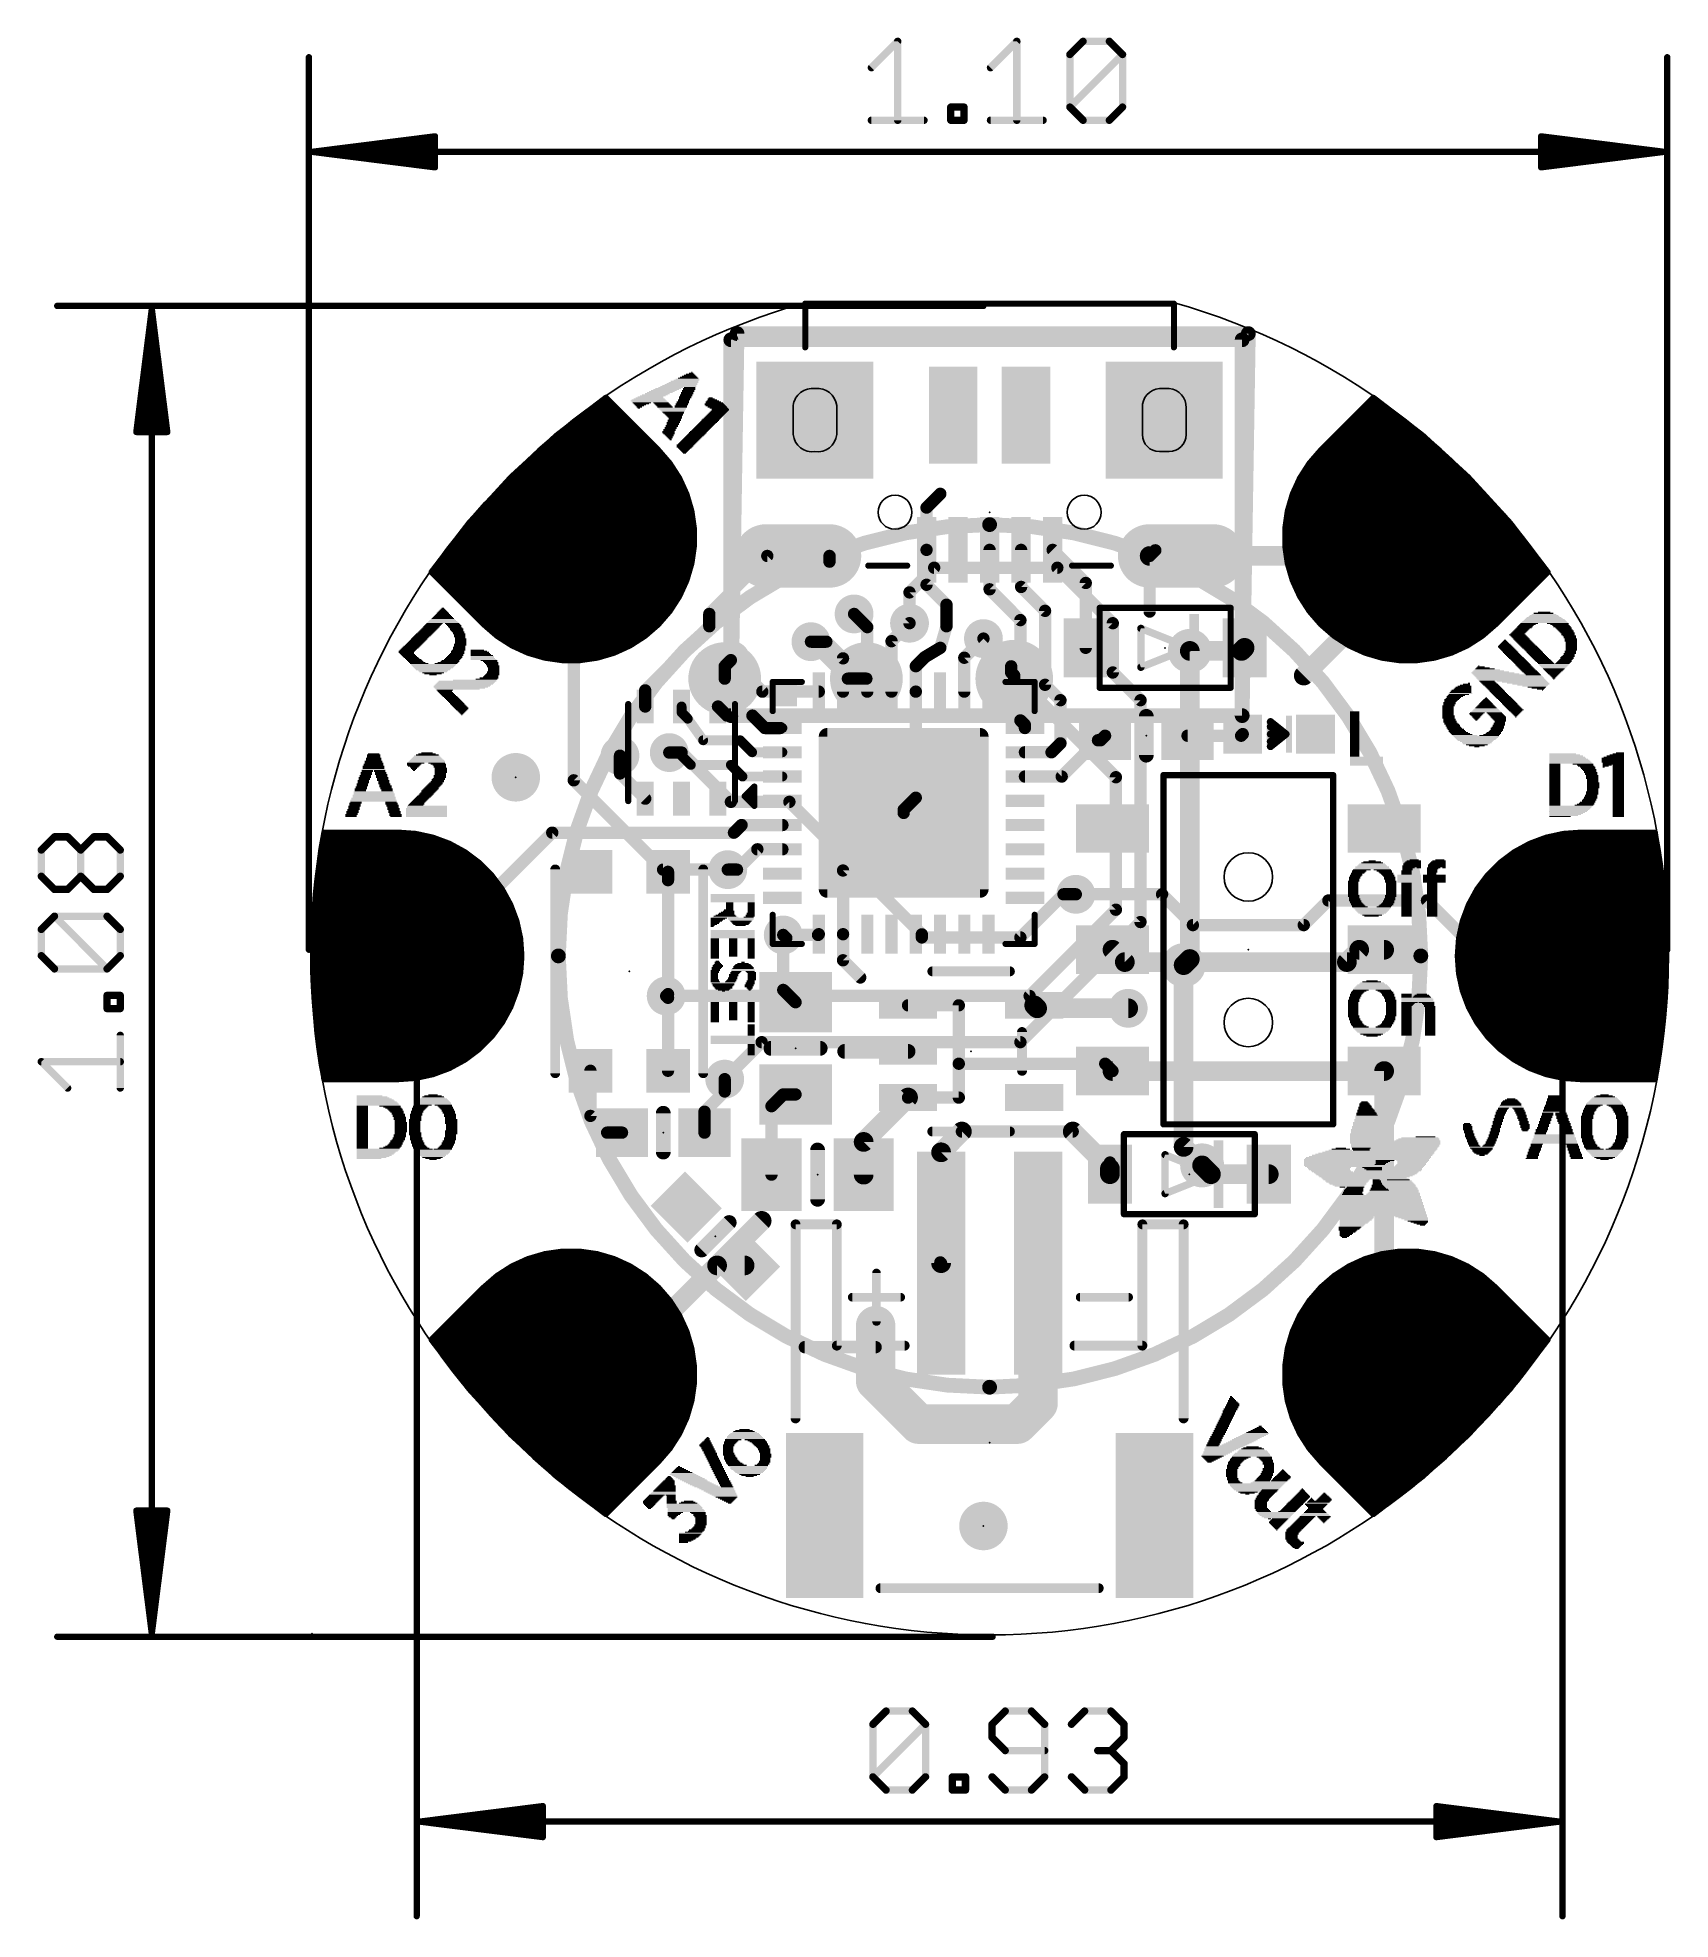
# Model space of a CAD drawing. Extents: x -19.6 to 14, y -19.9 to 18.9.
import ezdxf

# ---------------------------------------------------------------- set-up
doc = ezdxf.new("R2010")
doc.units = 0
for name, color, linetype in [('1', 12, 'CONTINUOUS'), ('16', 132, 'CONTINUOUS'), ('17', 110, 'CONTINUOUS'), ('18', 110, 'CONTINUOUS'), ('20', 53, 'CONTINUOUS'), ('21', 40, 'CONTINUOUS'), ('23', 53, 'CONTINUOUS'), ('47', 253, 'CONTINUOUS')]:
    doc.layers.add(name, color=color, linetype=linetype)

# ---------------------------------------------------------------- blocks, each defined once
blk = doc.blocks.new('ROUNDP')
at = {"const_width": 0.5}
blk.add_lwpolyline([(0, -0.25, 1), (0, 0.25, 1), (0, -0.25)], format="xyb", dxfattribs=at)
blk = doc.blocks.new('RECT')
blk.add_solid([(-0.5, -0.5), (0.5, -0.5), (-0.5, 0.5), (0.5, 0.5)])
blk = doc.blocks.new('RECT560000X560000R10')
at = {"const_width": 0.175}
blk.add_lwpolyline([(1.6625, -1.575), (1.6625, 1.575, 0.4142), (1.575, 1.6625), (-1.575, 1.6625, 0.4142), (-1.6625, 1.575), (-1.6625, -1.575, 0.4142), (-1.575, -1.6625), (1.575, -1.6625, 0.4142)], format="xyb", close=True, dxfattribs=at)
blk.add_solid([(-1.6004, -1.6004), (1.6004, -1.6004), (-1.6004, 1.6004), (1.6004, 1.6004)])
blk = doc.blocks.new('PIE')
at = {"const_width": 0.5}
blk.add_lwpolyline([(0, -0.25, 1), (0, 0.25, 1), (0, -0.25)], format="xyb", dxfattribs=at)
blk = doc.blocks.new('OFFSETP100')
at = {"const_width": 1}
blk.add_lwpolyline([(0, 0), (1, 0)], dxfattribs=at)
at = {"const_width": 0.5}
for points in [[(0, 0.25, 1), (0, -0.25)], [(1, -0.25, 1), (1, 0.25)]]:
    blk.add_lwpolyline(points, format="xyb", dxfattribs=at)
blk = doc.blocks.new('SQUAREP')
blk.add_solid([(-0.5, -0.5), (0.5, -0.5), (-0.5, 0.5), (0.5, 0.5)])
blk = doc.blocks.new('ROUNDV')
at = {"const_width": 0.5}
blk.add_lwpolyline([(0, -0.25, 1), (0, 0.25, 1), (0, -0.25)], format="xyb", dxfattribs=at)

msp = doc.modelspace()

# ---------------------------------------------------------------- linework, layer by layer
at = {"layer": '1'}
for points, const_width in [([(-5.334, 12.7), (-5.334, 4.953)], 0.3048), ([(5.207, 12.7), (-5.334, 12.7)], 0.3048), ([(5.207, 4.953), (5.207, 12.7)], 0.3048), ([(-7.9112, 11.5033), (-8.9236, 10.7265)], 0.127), ([(-8.1722, 11.303), (-7.7109, 11.303)], 0.127), ([(-8.0067, 11.43), (-7.8379, 11.43)], 0.127), ([(-6.8336, 10.4257), (-7.9112, 11.5033)], 0.127), ([(7.9112, 11.5033), (6.8336, 10.4257)], 0.127), ([(7.7109, 11.303), (8.1722, 11.303)], 0.127), ([(7.8379, 11.43), (8.0067, 11.43)], 0.127), ([(8.9236, 10.7265), (7.9112, 11.5033)], 0.127), ([(-8.6688, 10.922), (-7.3299, 10.922)], 0.127), ([(-8.5032, 11.049), (-7.4569, 11.049)], 0.127), ([(-8.3377, 11.176), (-7.5839, 11.176)], 0.127), ([(7.3299, 10.922), (8.6688, 10.922)], 0.127), ([(7.4569, 11.049), (8.5032, 11.049)], 0.127), ([(7.5839, 11.176), (8.3377, 11.176)], 0.127), ([(-8.9236, 10.7265), (-9.8644, 9.8644)], 0.127), ([(-9.2646, 10.414), (-6.8235, 10.414)], 0.127), ([(-9.126, 10.541), (-6.9489, 10.541)], 0.127), ([(-8.9874, 10.668), (-7.0759, 10.668)], 0.127), ([(-8.8343, 10.795), (-7.2029, 10.795)], 0.127), ([(-6.5962, 10.1518), (-6.8336, 10.4257)], 0.127), ([(6.8336, 10.4257), (6.5962, 10.1518)], 0.127), ([(6.8235, 10.414), (9.2646, 10.414)], 0.127), ([(6.9489, 10.541), (9.126, 10.541)], 0.127), ([(7.0759, 10.668), (8.9874, 10.668)], 0.127), ([(7.2029, 10.795), (8.8343, 10.795)], 0.127), ([(9.8644, 9.8644), (8.9236, 10.7265)], 0.127), ([(-9.6804, 10.033), (-6.5199, 10.033)], 0.127), ([(-9.5418, 10.16), (-6.6034, 10.16)], 0.127), ([(-9.4032, 10.287), (-6.7134, 10.287)], 0.127), ([(-6.4003, 9.8469), (-6.5962, 10.1518)], 0.127), ([(6.5962, 10.1518), (6.4003, 9.8469)], 0.127), ([(6.5199, 10.033), (9.6804, 10.033)], 0.127), ([(6.6034, 10.16), (9.5418, 10.16)], 0.127), ([(6.7134, 10.287), (9.4032, 10.287)], 0.127), ([(-9.8644, 9.8644), (-10.7265, 8.9236)], 0.127), ([(-10.059, 9.652), (-6.3113, 9.652)], 0.127), ([(-9.9426, 9.779), (-6.3693, 9.779)], 0.127), ([(-9.819, 9.906), (-6.4383, 9.906)], 0.127), ([(-6.2498, 9.5173), (-6.4003, 9.8469)], 0.127), ([(6.4003, 9.8469), (6.2498, 9.5173)], 0.127), ([(6.3113, 9.652), (10.059, 9.652)], 0.127), ([(6.3693, 9.779), (9.9426, 9.779)], 0.127), ([(6.4383, 9.906), (9.819, 9.906)], 0.127), ([(10.7265, 8.9236), (9.8644, 9.8644)], 0.127), ([(-10.4081, 9.271), (-6.1775, 9.271)], 0.127), ([(-10.2917, 9.398), (-6.2147, 9.398)], 0.127), ([(-10.1754, 9.525), (-6.2533, 9.525)], 0.127), ([(-6.1477, 9.1695), (-6.2498, 9.5173)], 0.127), ([(-1.3, 9.241), (-1.016, 9.525)], 0.254), ([(-1.3, 8.369), (-1.3, 9.241)], 0.254), ([(6.2498, 9.5173), (6.1477, 9.1695)], 0.127), ([(6.1775, 9.271), (10.4081, 9.271)], 0.127), ([(6.2148, 9.398), (10.2917, 9.398)], 0.127), ([(6.2533, 9.525), (10.1754, 9.525)], 0.127), ([(-10.7265, 8.9236), (-11.5033, 7.9112)], 0.127), ([(-10.7522, 8.89), (-6.1075, 8.89)], 0.127), ([(-10.6409, 9.017), (-6.1257, 9.017)], 0.127), ([(-10.5245, 9.144), (-6.144, 9.144)], 0.127), ([(-6.0961, 8.8108), (-6.1477, 9.1695)], 0.127), ([(6.1477, 9.1695), (6.0961, 8.8108)], 0.127), ([(6.1075, 8.89), (10.7522, 8.89)], 0.127), ([(6.1257, 9.017), (10.6409, 9.017)], 0.127), ([(6.144, 9.144), (10.5245, 9.144)], 0.127), ([(11.5033, 7.9112), (10.7265, 8.9236)], 0.127), ([(-11.0446, 8.509), (-6.0961, 8.509)], 0.127), ([(-10.9471, 8.636), (-6.0961, 8.636)], 0.127), ([(-10.8497, 8.763), (-6.0961, 8.763)], 0.127), ([(-6.0961, 8.4484), (-6.0961, 8.8108)], 0.127), ([(6.0961, 8.8108), (6.0961, 8.4484)], 0.127), ([(6.0961, 8.763), (10.8497, 8.763)], 0.127), ([(6.0961, 8.636), (10.9471, 8.636)], 0.127), ([(6.0961, 8.509), (11.0446, 8.509)], 0.127), ([(8.3602, 7.6617), (8.3602, 8.3602)], 0.4064), ([(-11.3369, 8.128), (-6.1422, 8.128)], 0.127), ([(-11.2395, 8.255), (-6.1239, 8.255)], 0.127), ([(-11.142, 8.382), (-6.1056, 8.382)], 0.127), ([(-6.2498, 7.742), (-6.1477, 8.0897)], 0.127), ([(-6.1477, 8.0897), (-6.0961, 8.4484)], 0.127), ([(-5.7785, 7.0485), (-4.583, 8.244)], 0.254), ([(-4.583, 8.244), (-3.3, 8.244)], 0.254), ([(-3.3, 8.126), (-3.3, 8.244)], 0.254), ([(-1.3, 7.65), (-1.3, 8.369)], 0.254), ([(0, 8.369), (0, 7.5565)], 0.254), ([(0.65, 7.605), (0.65, 8.369)], 0.254), ([(1.3, 8.369), (1.982, 7.687)], 0.254), ([(3.3, 8.244), (3.4162, 8.3602)], 0.254), ([(3.3, 7.098), (3.3, 8.244)], 0.254), ([(6.0961, 8.4484), (6.1477, 8.0897)], 0.127), ([(6.1056, 8.382), (11.142, 8.382)], 0.127), ([(6.1239, 8.255), (11.2395, 8.255)], 0.127), ([(6.1422, 8.128), (11.3369, 8.128)], 0.127), ([(6.1477, 8.0897), (6.2498, 7.742)], 0.127), ([(-11.5033, 7.9112), (-10.4257, 6.8336)], 0.127), ([(-11.4661, 7.874), (-6.211, 7.874)], 0.127), ([(-11.4344, 8.001), (-6.1737, 8.001)], 0.127), ([(-11.3391, 7.747), (-6.2483, 7.747)], 0.127), ([(-6.4003, 7.4123), (-6.2498, 7.742)], 0.127), ([(-0.889, 7.239), (-1.3, 7.65)], 0.254), ([(1.982, 7.687), (1.982, 6.35)], 0.254), ([(6.1737, 8.001), (11.4344, 8.001)], 0.127), ([(6.211, 7.874), (11.4661, 7.874)], 0.127), ([(6.2483, 7.747), (11.3391, 7.747)], 0.127), ([(6.2498, 7.742), (6.4003, 7.4123)], 0.127), ([(6.477, 5.7785), (8.3602, 7.6617)], 0.4064), ([(10.4257, 6.8336), (11.5033, 7.9112)], 0.127), ([(-11.2121, 7.62), (-6.3055, 7.62)], 0.127), ([(-11.0851, 7.493), (-6.3635, 7.493)], 0.127), ([(-10.9581, 7.366), (-6.4301, 7.366)], 0.127), ([(-6.5962, 7.1075), (-6.4003, 7.4123)], 0.127), ([(0, 7.5565), (0.635, 6.9215)], 0.254), ([(0.65, 7.605), (1.143, 7.112)], 0.254), ([(6.3055, 7.62), (11.2121, 7.62)], 0.127), ([(6.3635, 7.493), (11.0851, 7.493)], 0.127), ([(6.4003, 7.4123), (6.5962, 7.1075)], 0.127), ([(6.4301, 7.366), (10.9581, 7.366)], 0.127), ([(-10.8311, 7.239), (-6.5117, 7.239)], 0.127), ([(-10.7041, 7.112), (-6.5933, 7.112)], 0.127), ([(-10.5771, 6.985), (-6.7024, 6.985)], 0.127), ([(-6.8336, 6.8336), (-6.5962, 7.1075)], 0.127), ([(-5.7785, 6.7945), (-5.7785, 7.0485)], 0.254), ([(-2.5216, 6.7761), (-2.794, 7.0485)], 0.254), ([(-2.0216, 6.4874), (-1.651, 6.858)], 0.254), ([(-0.889, 6.7945), (-0.889, 7.239)], 0.254), ([(0.635, 6.9215), (0.635, 4.8542)], 0.254), ([(1.143, 7.112), (1.143, 5.588)], 0.254), ([(6.5117, 7.239), (10.8311, 7.239)], 0.127), ([(6.5933, 7.112), (10.7041, 7.112)], 0.127), ([(6.5962, 7.1075), (6.8336, 6.8336)], 0.127), ([(6.7023, 6.985), (10.5771, 6.985)], 0.127), ([(-10.4501, 6.858), (-6.8124, 6.858)], 0.127), ([(-10.4257, 6.8336), (-10.1518, 6.5962)], 0.127), ([(-10.3073, 6.731), (-6.9519, 6.731)], 0.127), ([(-10.1607, 6.604), (-7.0985, 6.604)], 0.127), ([(-10.1518, 6.5962), (-9.8469, 6.4003)], 0.127), ([(-7.4123, 6.4003), (-7.1075, 6.5962)], 0.127), ([(-7.1, 5.473), (-5.7785, 6.7945)], 0.254), ([(-7.1075, 6.5962), (-6.8336, 6.8336)], 0.127), ([(-3.3655, 6.477), (-3.683, 6.477)], 0.254), ([(-3.3655, 6.477), (-3.0216, 6.1331)], 0.254), ([(-2.5216, 5.4473), (-2.5216, 6.7761)], 0.254), ([(-2.0216, 5.4473), (-2.0216, 6.4874)], 0.254), ([(-0.889, 6.7945), (-1.016, 6.35)], 0.254), ([(-0.5216, 6.1459), (-0.127, 6.5405)], 0.254), ([(6.8124, 6.858), (10.4501, 6.858)], 0.127), ([(6.8336, 6.8336), (7.1075, 6.5962)], 0.127), ([(6.9519, 6.731), (10.3073, 6.731)], 0.127), ([(7.0985, 6.604), (10.1607, 6.604)], 0.127), ([(7.1075, 6.5962), (7.4123, 6.4003)], 0.127), ([(9.8469, 6.4003), (10.1518, 6.5962)], 0.127), ([(10.1518, 6.5962), (10.4257, 6.8336)], 0.127), ([(-9.9662, 6.477), (-7.293, 6.477)], 0.127), ([(-9.8469, 6.4003), (-9.5173, 6.2498)], 0.127), ([(-9.7367, 6.35), (-7.5225, 6.35)], 0.127), ([(-9.5173, 6.2498), (-9.1695, 6.1477)], 0.127), ([(-9.4261, 6.223), (-7.8331, 6.223)], 0.127), ([(-9.1695, 6.1477), (-8.8108, 6.0961)], 0.127), ([(-8.4484, 6.0961), (-8.0897, 6.1477)], 0.127), ([(-8.0897, 6.1477), (-7.742, 6.2498)], 0.127), ([(-7.742, 6.2498), (-7.4123, 6.4003)], 0.127), ([(-4.6853, 5.4473), (-5.334, 6.096)], 0.254), ([(-3.0216, 6.1331), (-3.0216, 5.4473)], 0.254), ([(-1.3335, 6.1595), (-1.5216, 5.9714)], 0.254), ([(-1.016, 6.35), (-1.3335, 6.1595)], 0.254), ([(-0.5216, 5.4473), (-0.5216, 6.1459)], 0.254), ([(5.1935, 6.2865), (4.1275, 6.2865)], 0.4064), ([(5.257, 6.35), (5.1935, 6.2865)], 0.4064), ([(7.293, 6.477), (9.9662, 6.477)], 0.127), ([(7.4123, 6.4003), (7.742, 6.2498)], 0.127), ([(7.5225, 6.35), (9.7367, 6.35)], 0.127), ([(7.742, 6.2498), (8.0897, 6.1477)], 0.127), ([(7.8331, 6.223), (9.4261, 6.223)], 0.127), ([(8.0897, 6.1477), (8.4484, 6.0961)], 0.127), ([(8.8108, 6.0961), (9.1695, 6.1477)], 0.127), ([(9.1695, 6.1477), (9.5173, 6.2498)], 0.127), ([(9.5173, 6.2498), (9.8469, 6.4003)], 0.127), ([(-8.8108, 6.0961), (-8.4484, 6.0961)], 0.127), ([(-1.5216, 5.4473), (-1.5216, 5.9714)], 0.254), ([(8.4484, 6.0961), (8.8108, 6.0961)], 0.127), ([(-7.1, 5.473), (-7.1, 5.141)], 0.254), ([(-3.5216, 5.4473), (-4.6853, 5.4473)], 0.254), ([(-1.5216, 5.4473), (-1.5216, 3.2608)], 0.254), ([(1.143, 5.588), (1.4605, 5.2705)], 0.254), ([(-6.35, 5.0165), (-6.35, 5.141)], 0.2032), ([(-6.223, 4.8895), (-6.35, 5.0165)], 0.2032), ([(-5.412, 4.953), (-5.6, 5.141)], 0.254), ([(-4.8895, 4.953), (-5.412, 4.953)], 0.254), ([(-5.334, 4.953), (5.207, 4.953)], 0.3048), ([(-4.6338, 4.6973), (-4.8895, 4.953)], 0.254), ([(1.4605, 5.2705), (1.4605, 4.3815)], 0.254), ([(-6.223, 4.8895), (-5.9055, 4.445)], 0.2032), ([(-4.3163, 4.6973), (-4.6338, 4.6973)], 0.254), ([(-4.3163, 4.6973), (-4.2716, 4.6973)], 0.2032), ([(0.7284, 4.7608), (0.635, 4.8542)], 0.254), ([(0.7284, 4.6973), (0.7284, 4.7608)], 0.254), ([(2.2878, 4.445), (2.3808, 4.538)], 0.254), ([(4.0808, 4.538), (5.185, 4.538)], 0.254), ([(5.185, 4.538), (5.219, 4.572)], 0.254), ([(-6.4135, 4.191), (-6.604, 4.191)], 0.2032), ([(-6.4135, 4.191), (-6.1595, 3.937)], 0.2032), ([(-5.9055, 4.445), (-5.1435, 4.445)], 0.2032), ([(-5.1435, 4.445), (-4.8958, 4.1973)], 0.2032), ([(-4.8958, 4.1973), (-4.2716, 4.1973)], 0.2032), ([(1.2763, 4.1973), (0.7284, 4.1973)], 0.254), ([(1.4605, 4.3815), (1.2763, 4.1973)], 0.254), ([(1.4868, 3.6973), (2.2345, 4.445)], 0.254), ([(2.2345, 4.445), (2.2878, 4.445)], 0.254), ([(-7.62, 3.761), (-7.62, 4.1275)], 0.254), ([(-7.1, 3.241), (-7.62, 3.761)], 0.254), ([(-6.1595, 3.937), (-5.334, 3.937)], 0.2032), ([(-5.334, 3.937), (-5.0943, 3.6973)], 0.2032), ([(-4.2716, 3.6973), (-5.0943, 3.6973)], 0.2032), ([(0.7284, 3.6973), (1.4868, 3.6973)], 0.254), ([(-3.0216, 1.7608), (-1.7716, 3.0108)], 0.254), ([(-1.5216, 3.2608), (-1.7716, 3.0108)], 0.254), ([(-1.7716, 3.0108), (-1.7716, 2.9473)], 0.254), ([(-5.1132, 2.6973), (-5.2705, 2.54)], 0.254), ([(-4.2716, 2.6973), (-5.1132, 2.6973)], 0.254), ([(-13.716, 2.54), (-13.8826, 1.2749)], 0.127), ([(-13.7494, 2.286), (-11.092, 2.286)], 0.127), ([(-13.7327, 2.413), (-11.4118, 2.413)], 0.127), ([(-12.192, 2.54), (-13.716, 2.54)], 0.127), ([(-11.8305, 2.5141), (-12.192, 2.54)], 0.127), ([(-11.4764, 2.4371), (-11.8305, 2.5141)], 0.127), ([(-9.017, 2.54), (-11.557, 0)], 0.254), ([(-11.1368, 2.3105), (-11.4764, 2.4371)], 0.127), ([(-10.8188, 2.1368), (-11.1368, 2.3105)], 0.127), ([(-5.2705, 2.54), (-9.017, 2.54)], 0.254), ([(11.1368, 2.3105), (10.8188, 2.1368)], 0.127), ([(11.092, 2.286), (13.7494, 2.286)], 0.127), ([(11.4764, 2.4371), (11.1368, 2.3105)], 0.127), ([(11.4118, 2.413), (13.7327, 2.413)], 0.127), ([(11.8305, 2.5141), (11.4764, 2.4371)], 0.127), ([(12.192, 2.54), (11.8305, 2.5141)], 0.127), ([(13.716, 2.54), (12.192, 2.54)], 0.127), ([(13.8826, 1.2749), (13.716, 2.54)], 0.127), ([(-13.7996, 1.905), (-10.5141, 1.905)], 0.127), ([(-13.7829, 2.032), (-10.6788, 2.032)], 0.127), ([(-13.7662, 2.159), (-10.8595, 2.159)], 0.127), ([(-10.5287, 1.9196), (-10.8188, 2.1368)], 0.127), ([(-10.2724, 1.6633), (-10.5287, 1.9196)], 0.127), ([(-4.7877, 2.1973), (-5.207, 1.778)], 0.254), ([(-4.2716, 2.1973), (-4.7877, 2.1973)], 0.254), ([(10.5287, 1.9196), (10.2724, 1.6633)], 0.127), ([(10.5141, 1.905), (13.7996, 1.905)], 0.127), ([(10.8188, 2.1368), (10.5287, 1.9196)], 0.127), ([(10.6788, 2.032), (13.7829, 2.032)], 0.127), ([(10.8595, 2.159), (13.7662, 2.159)], 0.127), ([(-13.8498, 1.524), (-10.1681, 1.524)], 0.127), ([(-13.833, 1.651), (-10.2632, 1.651)], 0.127), ([(-13.8163, 1.778), (-10.3871, 1.778)], 0.127), ([(-10.0552, 1.3732), (-10.2724, 1.6633)], 0.127), ([(-6.6295, 1.562), (-6.6295, 1.7325)], 0.254), ([(-6.6295, -0.7875), (-6.6295, 1.7325)], 0.254), ([(-5.207, 1.778), (-5.3975, 1.778)], 0.254), ([(-3.0216, 0.4473), (-3.0216, 1.7608)], 0.254), ([(10.2724, 1.6633), (10.0552, 1.3732)], 0.127), ([(10.1681, 1.524), (13.8498, 1.524)], 0.127), ([(10.2632, 1.651), (13.833, 1.651)], 0.127), ([(10.3871, 1.778), (13.8163, 1.778)], 0.127), ([(-13.8826, 1.2749), (-13.9382, 0)], 0.127), ([(-13.8883, 1.143), (-9.9295, 1.143)], 0.127), ([(-13.8828, 1.27), (-9.9988, 1.27)], 0.127), ([(-13.8665, 1.397), (-10.073, 1.397)], 0.127), ([(-9.8815, 1.0552), (-10.0552, 1.3732)], 0.127), ([(3.556, 1.27), (1.778, 1.27)], 0.254), ([(4.191, 0.635), (3.556, 1.27)], 0.254), ([(6.985, 1.143), (6.477, 0.635)], 0.254), ([(9.017, 1.143), (6.985, 1.143)], 0.254), ([(10.16, 0), (9.017, 1.143)], 0.254), ([(10.0552, 1.3732), (9.8815, 1.0552)], 0.127), ([(9.9295, 1.143), (13.8883, 1.143)], 0.127), ([(9.9989, 1.27), (13.8828, 1.27)], 0.127), ([(10.073, 1.397), (13.8665, 1.397)], 0.127), ([(13.9382, 0), (13.8826, 1.2749)], 0.127), ([(-13.905, 0.762), (-9.7722, 0.762)], 0.127), ([(-13.8994, 0.889), (-9.8196, 0.889)], 0.127), ([(-13.8939, 1.016), (-9.8669, 1.016)], 0.127), ([(-9.7549, 0.7156), (-9.8815, 1.0552)], 0.127), ([(-9.6779, 0.3615), (-9.7549, 0.7156)], 0.127), ([(9.7549, 0.7156), (9.6779, 0.3615)], 0.127), ([(9.8815, 1.0552), (9.7549, 0.7156)], 0.127), ([(9.7722, 0.762), (13.905, 0.762)], 0.127), ([(9.8196, 0.889), (13.8994, 0.889)], 0.127), ([(9.8669, 1.016), (13.8939, 1.016)], 0.127), ([(-13.9216, 0.381), (-9.6821, 0.381)], 0.127), ([(-13.916, 0.508), (-9.7097, 0.508)], 0.127), ([(-13.9105, 0.635), (-9.7374, 0.635)], 0.127), ([(-9.652, 0), (-9.6779, 0.3615)], 0.127), ([(-3.5371, 0.4318), (-4.2545, 0.4318)], 0.254), ([(-4.191, 0.3683), (-4.2545, 0.4318)], 0.254), ([(-4.2545, -0.701), (-4.2545, 0.4318)], 0.254), ([(-3.5216, 0.4473), (-3.5371, 0.4318)], 0.254), ([(-3.0216, 0.4473), (-3.0216, -0.0899)], 0.254), ([(6.477, 0.635), (4.191, 0.635)], 0.254), ([(9.6779, 0.3615), (9.652, 0)], 0.127), ([(9.6821, 0.381), (13.9216, 0.381)], 0.127), ([(9.7097, 0.508), (13.916, 0.508)], 0.127), ([(9.7374, 0.635), (13.9105, 0.635)], 0.127), ([(-13.9382, 0), (-13.8826, -1.2749)], 0.127), ([(-13.9382, 0), (-9.652, 0)], 0.127), ([(-13.9327, 0.127), (-9.6611, 0.127)], 0.127), ([(-13.9271, 0.254), (-9.6702, 0.254)], 0.127), ([(-11.557, 0), (-11.811, 0)], 0.254), ([(-9.6779, -0.3615), (-9.652, 0)], 0.127), ([(-3.0216, -0.0899), (-2.667, -0.4445)], 0.254), ([(2.788, -0.127), (2.534, 0.127)], 0.4064), ([(4.064, -0.127), (2.788, -0.127)], 0.4064), ([(4.0005, -0.1905), (4.064, -0.127)], 0.4064), ([(7.366, -0.127), (4.064, -0.127)], 0.4064), ([(7.62, 0.127), (7.366, -0.127)], 0.4064), ([(8.134, 0.127), (7.62, 0.127)], 0.4064), ([(9.652, 0), (9.6779, -0.3615)], 0.127), ([(9.652, 0), (13.9382, 0)], 0.127), ([(9.6611, 0.127), (13.9327, 0.127)], 0.127), ([(9.6702, 0.254), (13.9271, 0.254)], 0.127), ([(11.811, 0), (10.16, 0)], 0.254), ([(13.8826, -1.2749), (13.9382, 0)], 0.127), ([(-13.9327, -0.127), (-9.6611, -0.127)], 0.127), ([(-13.9271, -0.254), (-9.6702, -0.254)], 0.127), ([(-13.9216, -0.381), (-9.6821, -0.381)], 0.127), ([(-9.7549, -0.7156), (-9.6779, -0.3615)], 0.127), ([(9.6611, -0.127), (13.9327, -0.127)], 0.127), ([(9.6702, -0.254), (13.9271, -0.254)], 0.127), ([(9.6779, -0.3615), (9.7549, -0.7156)], 0.127), ([(9.6821, -0.381), (13.9216, -0.381)], 0.127), ([(-13.916, -0.508), (-9.7097, -0.508)], 0.127), ([(-13.9105, -0.635), (-9.7374, -0.635)], 0.127), ([(-13.905, -0.762), (-9.7722, -0.762)], 0.127), ([(-9.8815, -1.0552), (-9.7549, -0.7156)], 0.127), ([(-6.6675, -0.8255), (-6.6295, -0.7875)], 0.254), ([(-6.6675, -0.8255), (-6.6295, -0.8635)], 0.254), ([(-6.6295, -0.8635), (-6.6295, -2.3675)], 0.254), ([(-4.0005, -0.955), (-4.2545, -0.701)], 0.254), ([(9.7097, -0.508), (13.916, -0.508)], 0.127), ([(9.7374, -0.635), (13.9105, -0.635)], 0.127), ([(9.7549, -0.7156), (9.8815, -1.0552)], 0.127), ([(9.7722, -0.762), (13.905, -0.762)], 0.127), ([(-13.8994, -0.889), (-9.8196, -0.889)], 0.127), ([(-13.8939, -1.016), (-9.8669, -1.016)], 0.127), ([(-13.8883, -1.143), (-9.9295, -1.143)], 0.127), ([(-10.0552, -1.3732), (-9.8815, -1.0552)], 0.127), ([(-1.6811, -1.0185), (-0.635, -1.0185)], 0.254), ([(-0.635, -1.0185), (-0.635, -2.2225)], 0.254), ([(0.9191, -1.0185), (0.9801, -1.0795)], 0.4064), ([(0.9801, -1.0795), (2.8575, -1.0795)], 0.4064), ([(9.8196, -0.889), (13.8994, -0.889)], 0.127), ([(9.8669, -1.016), (13.8939, -1.016)], 0.127), ([(9.8815, -1.0552), (10.0552, -1.3732)], 0.127), ([(9.9295, -1.143), (13.8883, -1.143)], 0.127), ([(-13.8828, -1.27), (-9.9989, -1.27)], 0.127), ([(-13.8826, -1.2749), (-13.716, -2.54)], 0.127), ([(-13.8665, -1.397), (-10.073, -1.397)], 0.127), ([(-13.8498, -1.524), (-10.1681, -1.524)], 0.127), ([(-10.2724, -1.6633), (-10.0552, -1.3732)], 0.127), ([(9.9988, -1.27), (13.8828, -1.27)], 0.127), ([(10.0552, -1.3732), (10.2724, -1.6633)], 0.127), ([(10.073, -1.397), (13.8665, -1.397)], 0.127), ([(10.1681, -1.524), (13.8498, -1.524)], 0.127), ([(13.716, -2.54), (13.8826, -1.2749)], 0.127), ([(-13.833, -1.651), (-10.2632, -1.651)], 0.127), ([(-13.8163, -1.778), (-10.3871, -1.778)], 0.127), ([(-13.7996, -1.905), (-10.5141, -1.905)], 0.127), ([(-10.8188, -2.1368), (-10.5287, -1.9196)], 0.127), ([(-10.5287, -1.9196), (-10.2724, -1.6633)], 0.127), ([(-2.987, -1.9685), (-1.6811, -1.9685)], 0.3048), ([(10.2632, -1.651), (13.833, -1.651)], 0.127), ([(10.2724, -1.6633), (10.5287, -1.9196)], 0.127), ([(10.3871, -1.778), (13.8163, -1.778)], 0.127), ([(10.5141, -1.905), (13.7996, -1.905)], 0.127), ([(10.5287, -1.9196), (10.8188, -2.1368)], 0.127), ([(-13.7829, -2.032), (-10.6788, -2.032)], 0.127), ([(-13.7662, -2.159), (-10.8595, -2.159)], 0.127), ([(-13.7494, -2.286), (-11.092, -2.286)], 0.127), ([(-11.4764, -2.4371), (-11.1368, -2.3105)], 0.127), ([(-11.1368, -2.3105), (-10.8188, -2.1368)], 0.127), ([(-8.2295, -2.3675), (-8.2295, -3.298)], 0.254), ([(-0.635, -2.2225), (-0.635, -2.921)], 0.254), ([(2.3835, -2.2225), (-0.635, -2.2225)], 0.254), ([(2.534, -2.373), (2.3835, -2.2225)], 0.254), ([(2.534, -2.373), (8.134, -2.373)], 0.4064), ([(8.134, -8.134), (8.134, -2.373)], 0.4064), ([(10.6788, -2.032), (13.7829, -2.032)], 0.127), ([(10.8188, -2.1368), (11.1368, -2.3105)], 0.127), ([(10.8595, -2.159), (13.7662, -2.159)], 0.127), ([(11.092, -2.286), (13.7494, -2.286)], 0.127), ([(11.1368, -2.3105), (11.4764, -2.4371)], 0.127), ([(-13.7327, -2.413), (-11.4118, -2.413)], 0.127), ([(-13.716, -2.54), (-12.192, -2.54)], 0.127), ([(-13.716, -2.54), (-12.192, -2.54)], 0.127), ([(-12.192, -2.54), (-11.8305, -2.5141)], 0.127), ([(-11.8305, -2.5141), (-11.4764, -2.4371)], 0.127), ([(-5.461, -2.794), (-5.8778, -3.2108)], 0.254), ([(-5.461, -2.794), (-5.461, -2.54)], 0.254), ([(11.4118, -2.413), (13.7327, -2.413)], 0.127), ([(11.4764, -2.4371), (11.8305, -2.5141)], 0.127), ([(11.8305, -2.5141), (12.192, -2.54)], 0.127), ([(12.192, -2.54), (13.716, -2.54)], 0.127), ([(12.192, -2.54), (13.716, -2.54)], 0.127), ([(-5.8778, -3.2108), (-5.8778, -3.6426)], 0.254), ([(-4.4965, -3.097), (-4.2545, -2.855)], 0.254), ([(-4.4965, -4.5085), (-4.4965, -3.097)], 0.254), ([(-4.2545, -2.855), (-4.0005, -2.855)], 0.254), ([(-2.5965, -3.8339), (-1.6811, -2.9185)], 0.4064), ([(-1.6811, -2.921), (-1.6811, -2.9185)], 0.254), ([(-0.635, -2.921), (-1.6811, -2.921)], 0.254), ([(-8.2295, -3.298), (-7.8849, -3.6426)], 0.254), ([(-0.5715, -3.6195), (-1, -4.048)], 0.4064), ([(1.7145, -3.6195), (2.4805, -4.3855)], 0.4064), ([(-7.8849, -3.6426), (-7.5778, -3.6426)], 0.254), ([(-2.5965, -4.5085), (-2.5965, -3.8339)], 0.4064), ([(-1, -4.048), (-1, -6.333)], 0.4064), ([(1.7145, -3.6195), (-0.5715, -3.6195)], 0.254), ([(2.4805, -4.3855), (2.4805, -4.499)], 0.4064), ([(2.4805, -4.499), (2.4805, -4.2585)], 0.254), ([(4.5625, -4.499), (4.3815, -4.318)], 0.4064), ([(5.7555, -4.499), (4.5625, -4.499)], 0.4064), ([(-9.5173, -6.2498), (-9.8469, -6.4003)], 0.127), ([(-9.1695, -6.1477), (-9.5173, -6.2498)], 0.127), ([(-9.4261, -6.223), (-7.8331, -6.223)], 0.127), ([(-8.8108, -6.0961), (-9.1695, -6.1477)], 0.127), ([(-8.4484, -6.0961), (-8.8108, -6.0961)], 0.127), ([(-8.0897, -6.1477), (-8.4484, -6.0961)], 0.127), ([(-7.742, -6.2498), (-8.0897, -6.1477)], 0.127), ([(-7.4123, -6.4003), (-7.742, -6.2498)], 0.127), ([(-5.6175, -6.3795), (-7.5982, -8.3602)], 0.4064), ([(-5.0505, -6.3795), (-5.6175, -6.3795)], 0.4064), ([(-1.016, -6.317), (-1, -6.333)], 0.254), ([(1, -6.333), (1, -9.2235)], 0.8128), ([(7.742, -6.2498), (7.4123, -6.4003)], 0.127), ([(8.0897, -6.1477), (7.742, -6.2498)], 0.127), ([(7.8331, -6.223), (9.4261, -6.223)], 0.127), ([(8.4484, -6.0961), (8.0897, -6.1477)], 0.127), ([(8.8108, -6.0961), (8.4484, -6.0961)], 0.127), ([(9.1695, -6.1477), (8.8108, -6.0961)], 0.127), ([(9.5173, -6.2498), (9.1695, -6.1477)], 0.127), ([(9.8469, -6.4003), (9.5173, -6.2498)], 0.127), ([(-10.1518, -6.5962), (-10.4257, -6.8336)], 0.127), ([(-10.1607, -6.604), (-7.0985, -6.604)], 0.127), ([(-9.8469, -6.4003), (-10.1518, -6.5962)], 0.127), ([(-9.9662, -6.477), (-7.293, -6.477)], 0.127), ([(-9.7367, -6.35), (-7.5225, -6.35)], 0.127), ([(-7.1075, -6.5962), (-7.4123, -6.4003)], 0.127), ([(-6.8336, -6.8336), (-7.1075, -6.5962)], 0.127), ([(7.1075, -6.5962), (6.8336, -6.8336)], 0.127), ([(7.0985, -6.604), (10.1607, -6.604)], 0.127), ([(7.4123, -6.4003), (7.1075, -6.5962)], 0.127), ([(7.293, -6.477), (9.9662, -6.477)], 0.127), ([(7.5225, -6.35), (9.7367, -6.35)], 0.127), ([(10.1518, -6.5962), (9.8469, -6.4003)], 0.127), ([(10.4257, -6.8336), (10.1518, -6.5962)], 0.127), ([(-10.4257, -6.8336), (-11.5033, -7.9112)], 0.127), ([(-10.5771, -6.985), (-6.7023, -6.985)], 0.127), ([(-10.4501, -6.858), (-6.8124, -6.858)], 0.127), ([(-10.3073, -6.731), (-6.9519, -6.731)], 0.127), ([(-6.5962, -7.1075), (-6.8336, -6.8336)], 0.127), ([(6.8336, -6.8336), (6.5962, -7.1075)], 0.127), ([(6.7024, -6.985), (10.5771, -6.985)], 0.127), ([(6.8124, -6.858), (10.4501, -6.858)], 0.127), ([(6.9519, -6.731), (10.3073, -6.731)], 0.127), ([(11.5033, -7.9112), (10.4257, -6.8336)], 0.127), ([(-10.9581, -7.366), (-6.4301, -7.366)], 0.127), ([(-10.8311, -7.239), (-6.5117, -7.239)], 0.127), ([(-10.7041, -7.112), (-6.5933, -7.112)], 0.127), ([(-6.4003, -7.4123), (-6.5962, -7.1075)], 0.127), ([(-6.2498, -7.742), (-6.4003, -7.4123)], 0.127), ([(-2.3495, -8.0645), (-2.3495, -7.62)], 0.8128), ([(6.4003, -7.4123), (6.2498, -7.742)], 0.127), ([(6.5962, -7.1075), (6.4003, -7.4123)], 0.127), ([(6.4301, -7.366), (10.9581, -7.366)], 0.127), ([(6.5117, -7.239), (10.8311, -7.239)], 0.127), ([(6.5933, -7.112), (10.7041, -7.112)], 0.127), ([(-11.3391, -7.747), (-6.2483, -7.747)], 0.127), ([(-11.2121, -7.62), (-6.3055, -7.62)], 0.127), ([(-11.0851, -7.493), (-6.3635, -7.493)], 0.127), ([(-6.1477, -8.0897), (-6.2498, -7.742)], 0.127), ([(-2.3495, -8.763), (-2.3495, -8.0645)], 0.8128), ([(6.2498, -7.742), (6.1477, -8.0897)], 0.127), ([(6.2483, -7.747), (11.3391, -7.747)], 0.127), ([(6.3055, -7.62), (11.2121, -7.62)], 0.127), ([(6.3635, -7.493), (11.0851, -7.493)], 0.127), ([(-11.5033, -7.9112), (-10.7265, -8.9236)], 0.127), ([(-11.4661, -7.874), (-6.211, -7.874)], 0.127), ([(-11.4344, -8.001), (-6.1737, -8.001)], 0.127), ([(-11.3369, -8.128), (-6.1422, -8.128)], 0.127), ([(-6.0961, -8.4484), (-6.1477, -8.0897)], 0.127), ([(-3.81, -8.0645), (-2.3495, -8.0645)], 0.254), ([(6.1477, -8.0897), (6.0961, -8.4484)], 0.127), ([(6.1422, -8.128), (11.3369, -8.128)], 0.127), ([(6.1737, -8.001), (11.4344, -8.001)], 0.127), ([(6.211, -7.874), (11.4661, -7.874)], 0.127), ([(8.3602, -8.3602), (8.134, -8.134)], 0.4064), ([(10.7265, -8.9236), (11.5033, -7.9112)], 0.127), ([(-11.2395, -8.255), (-6.1239, -8.255)], 0.127), ([(-11.142, -8.382), (-6.1056, -8.382)], 0.127), ([(-11.0446, -8.509), (-6.0961, -8.509)], 0.127), ([(-7.5982, -8.3602), (-8.3602, -8.3602)], 0.4064), ([(-6.0961, -8.8108), (-6.0961, -8.4484)], 0.127), ([(-1.4605, -9.652), (-2.3495, -8.763)], 0.8128), ([(6.0961, -8.4484), (6.0961, -8.8108)], 0.127), ([(6.0961, -8.509), (11.0446, -8.509)], 0.127), ([(6.1056, -8.382), (11.142, -8.382)], 0.127), ([(6.1239, -8.255), (11.2395, -8.255)], 0.127), ([(-10.9471, -8.636), (-6.0961, -8.636)], 0.127), ([(-10.8497, -8.763), (-6.0961, -8.763)], 0.127), ([(-10.7522, -8.89), (-6.1075, -8.89)], 0.127), ([(-10.7265, -8.9236), (-9.8644, -9.8644)], 0.127), ([(-6.1477, -9.1695), (-6.0961, -8.8108)], 0.127), ([(1, -9.2235), (0.5715, -9.652)], 0.8128), ([(6.0961, -8.636), (10.9471, -8.636)], 0.127), ([(6.0961, -8.763), (10.8497, -8.763)], 0.127), ([(6.0961, -8.8108), (6.1477, -9.1695)], 0.127), ([(6.1075, -8.89), (10.7522, -8.89)], 0.127), ([(9.8644, -9.8644), (10.7265, -8.9236)], 0.127), ([(-10.6409, -9.017), (-6.1257, -9.017)], 0.127), ([(-10.5245, -9.144), (-6.144, -9.144)], 0.127), ([(-10.4081, -9.271), (-6.1775, -9.271)], 0.127), ([(-6.2498, -9.5173), (-6.1477, -9.1695)], 0.127), ([(0.5715, -9.652), (-1.4605, -9.652)], 0.8128), ([(6.1257, -9.017), (10.6409, -9.017)], 0.127), ([(6.144, -9.144), (10.5245, -9.144)], 0.127), ([(6.1477, -9.1695), (6.2498, -9.5173)], 0.127), ([(6.1775, -9.271), (10.4081, -9.271)], 0.127), ([(-10.2917, -9.398), (-6.2148, -9.398)], 0.127), ([(-10.1754, -9.525), (-6.2533, -9.525)], 0.127), ([(-10.059, -9.652), (-6.3113, -9.652)], 0.127), ([(-6.4003, -9.8469), (-6.2498, -9.5173)], 0.127), ([(6.2147, -9.398), (10.2917, -9.398)], 0.127), ([(6.2498, -9.5173), (6.4003, -9.8469)], 0.127), ([(6.2533, -9.525), (10.1754, -9.525)], 0.127), ([(6.3113, -9.652), (10.059, -9.652)], 0.127), ([(-9.9426, -9.779), (-6.3693, -9.779)], 0.127), ([(-9.8644, -9.8644), (-8.9236, -10.7265)], 0.127), ([(-9.819, -9.906), (-6.4383, -9.906)], 0.127), ([(-9.6804, -10.033), (-6.5199, -10.033)], 0.127), ([(-6.5962, -10.1518), (-6.4003, -9.8469)], 0.127), ([(6.3693, -9.779), (9.9426, -9.779)], 0.127), ([(6.4003, -9.8469), (6.5962, -10.1518)], 0.127), ([(6.4383, -9.906), (9.819, -9.906)], 0.127), ([(6.5199, -10.033), (9.6804, -10.033)], 0.127), ([(8.9236, -10.7265), (9.8644, -9.8644)], 0.127), ([(-9.5418, -10.16), (-6.6034, -10.16)], 0.127), ([(-9.4032, -10.287), (-6.7134, -10.287)], 0.127), ([(-9.2646, -10.414), (-6.8235, -10.414)], 0.127), ([(-7.9112, -11.5033), (-6.8336, -10.4257)], 0.127), ([(-6.8336, -10.4257), (-6.5962, -10.1518)], 0.127), ([(6.5962, -10.1518), (6.8336, -10.4257)], 0.127), ([(6.6034, -10.16), (9.5418, -10.16)], 0.127), ([(6.7134, -10.287), (9.4032, -10.287)], 0.127), ([(6.8235, -10.414), (9.2646, -10.414)], 0.127), ([(6.8336, -10.4257), (7.9112, -11.5033)], 0.127), ([(-9.126, -10.541), (-6.9489, -10.541)], 0.127), ([(-8.9874, -10.668), (-7.0759, -10.668)], 0.127), ([(-8.9236, -10.7265), (-7.9112, -11.5033)], 0.127), ([(-8.8343, -10.795), (-7.2029, -10.795)], 0.127), ([(-8.6688, -10.922), (-7.3299, -10.922)], 0.127), ([(6.9489, -10.541), (9.126, -10.541)], 0.127), ([(7.0759, -10.668), (8.9874, -10.668)], 0.127), ([(7.2029, -10.795), (8.8343, -10.795)], 0.127), ([(7.3299, -10.922), (8.6688, -10.922)], 0.127), ([(7.9112, -11.5033), (8.9236, -10.7265)], 0.127), ([(-8.5032, -11.049), (-7.4569, -11.049)], 0.127), ([(-8.3377, -11.176), (-7.5839, -11.176)], 0.127), ([(-8.1722, -11.303), (-7.7109, -11.303)], 0.127), ([(7.4569, -11.049), (8.5032, -11.049)], 0.127), ([(7.5839, -11.176), (8.3377, -11.176)], 0.127), ([(7.7109, -11.303), (8.1722, -11.303)], 0.127), ([(-8.0067, -11.43), (-7.8379, -11.43)], 0.127), ([(7.8379, -11.43), (8.0067, -11.43)], 0.127)]:
    msp.add_lwpolyline(points, dxfattribs=dict(at, const_width=const_width))
for points, const_width in [([(-5.2578, 12.7, 1), (-5.4102, 12.7)], 0.1524), ([(-5.334, 12.7762, 1), (-5.334, 12.6238)], 0.1524), ([(5.2832, 12.7, 1), (5.1308, 12.7)], 0.1524), ([(5.207, 12.6238, 1), (5.207, 12.7762)], 0.1524), ([(-8.1722, 11.3348, 1), (-8.1722, 11.2713)], 0.0635), ([(-8.0067, 11.4618, 1), (-8.0067, 11.3982)], 0.0635), ([(-7.8887, 11.5257, 1), (-7.9336, 11.4808)], 0.0635), ([(-7.8919, 11.4781, 1), (-7.9305, 11.5285)], 0.0635), ([(-7.8379, 11.3982, 1), (-7.8379, 11.4618)], 0.0635), ([(-7.7109, 11.2713, 1), (-7.7109, 11.3348)], 0.0635), ([(7.7109, 11.3348, 1), (7.7109, 11.2713)], 0.0635), ([(7.8379, 11.4618, 1), (7.8379, 11.3982)], 0.0635), ([(7.9305, 11.5285, 1), (7.8919, 11.4781)], 0.0635), ([(7.9336, 11.4808, 1), (7.8887, 11.5257)], 0.0635), ([(8.0067, 11.3982, 1), (8.0067, 11.4618)], 0.0635), ([(8.1722, 11.2713, 1), (8.1722, 11.3348)], 0.0635), ([(-8.6688, 10.9538, 1), (-8.6688, 10.8902)], 0.0635), ([(-8.5032, 11.0808, 1), (-8.5032, 11.0173)], 0.0635), ([(-8.3377, 11.2078, 1), (-8.3377, 11.1442)], 0.0635), ([(-7.5839, 11.1442, 1), (-7.5839, 11.2078)], 0.0635), ([(-7.4569, 11.0173, 1), (-7.4569, 11.0808)], 0.0635), ([(-7.3299, 10.8902, 1), (-7.3299, 10.9538)], 0.0635), ([(7.3299, 10.9538, 1), (7.3299, 10.8902)], 0.0635), ([(7.4569, 11.0808, 1), (7.4569, 11.0173)], 0.0635), ([(7.5839, 11.2078, 1), (7.5839, 11.1442)], 0.0635), ([(8.3377, 11.1442, 1), (8.3377, 11.2078)], 0.0635), ([(8.5032, 11.0173, 1), (8.5032, 11.0808)], 0.0635), ([(8.6688, 10.8902, 1), (8.6688, 10.9538)], 0.0635), ([(-9.2646, 10.4458, 1), (-9.2646, 10.3822)], 0.0635), ([(-9.126, 10.5728, 1), (-9.126, 10.5092)], 0.0635), ([(-8.9874, 10.6998, 1), (-8.9874, 10.6363)], 0.0635), ([(-8.9429, 10.7517, 1), (-8.9042, 10.7013)], 0.0635), ([(-8.9021, 10.7031, 1), (-8.945, 10.7499)], 0.0635), ([(-8.8343, 10.8268, 1), (-8.8343, 10.7632)], 0.0635), ([(-7.2029, 10.7632, 1), (-7.2029, 10.8268)], 0.0635), ([(-7.0759, 10.6363, 1), (-7.0759, 10.6998)], 0.0635), ([(-6.9489, 10.5092, 1), (-6.9489, 10.5728)], 0.0635), ([(-6.8096, 10.4465, 1), (-6.8576, 10.4049)], 0.0635), ([(-6.856, 10.4032, 1), (-6.8111, 10.4481)], 0.0635), ([(-6.8235, 10.3822, 1), (-6.8235, 10.4458)], 0.0635), ([(6.8235, 10.4458, 1), (6.8235, 10.3822)], 0.0635), ([(6.8111, 10.4481, 1), (6.856, 10.4032)], 0.0635), ([(6.8576, 10.4049, 1), (6.8096, 10.4465)], 0.0635), ([(6.9489, 10.5728, 1), (6.9489, 10.5092)], 0.0635), ([(7.0759, 10.6998, 1), (7.0759, 10.6363)], 0.0635), ([(7.2029, 10.8268, 1), (7.2029, 10.7632)], 0.0635), ([(8.8343, 10.7632, 1), (8.8343, 10.8268)], 0.0635), ([(8.945, 10.7499, 1), (8.9021, 10.7031)], 0.0635), ([(8.9042, 10.7013, 1), (8.9429, 10.7517)], 0.0635), ([(8.9874, 10.6363, 1), (8.9874, 10.6998)], 0.0635), ([(9.126, 10.5092, 1), (9.126, 10.5728)], 0.0635), ([(9.2646, 10.3822, 1), (9.2646, 10.4458)], 0.0635), ([(-9.6804, 10.0648, 1), (-9.6804, 10.0013)], 0.0635), ([(-9.5418, 10.1918, 1), (-9.5418, 10.1282)], 0.0635), ([(-9.4032, 10.3188, 1), (-9.4032, 10.2553)], 0.0635), ([(-6.7134, 10.2553, 1), (-6.7134, 10.3188)], 0.0635), ([(-6.5695, 10.1689, 1), (-6.623, 10.1346)], 0.0635), ([(-6.6202, 10.131, 1), (-6.5722, 10.1726)], 0.0635), ([(-6.6034, 10.1282, 1), (-6.6034, 10.1918)], 0.0635), ([(-6.5199, 10.0013, 1), (-6.5199, 10.0648)], 0.0635), ([(6.5199, 10.0648, 1), (6.5199, 10.0013)], 0.0635), ([(6.5722, 10.1726, 1), (6.6202, 10.131)], 0.0635), ([(6.623, 10.1346, 1), (6.5695, 10.1689)], 0.0635), ([(6.6034, 10.1918, 1), (6.6034, 10.1282)], 0.0635), ([(6.7134, 10.3188, 1), (6.7134, 10.2553)], 0.0635), ([(9.4032, 10.2553, 1), (9.4032, 10.3188)], 0.0635), ([(9.5418, 10.1282, 1), (9.5418, 10.1918)], 0.0635), ([(9.6804, 10.0013, 1), (9.6804, 10.0648)], 0.0635), ([(-10.059, 9.6838, 1), (-10.059, 9.6203)], 0.0635), ([(-9.9426, 9.8108, 1), (-9.9426, 9.7472)], 0.0635), ([(-9.8858, 9.8878, 1), (-9.8429, 9.841)], 0.0635), ([(-9.841, 9.8429, 1), (-9.8878, 9.8858)], 0.0635), ([(-9.819, 9.9378, 1), (-9.819, 9.8742)], 0.0635), ([(-6.4383, 9.8742, 1), (-6.4383, 9.9378)], 0.0635), ([(-6.3714, 9.8601, 1), (-6.4292, 9.8337)], 0.0635), ([(-6.427, 9.8297, 1), (-6.3736, 9.8641)], 0.0635), ([(-6.3693, 9.7472, 1), (-6.3693, 9.8108)], 0.0635), ([(-6.3113, 9.6203, 1), (-6.3113, 9.6838)], 0.0635), ([(6.3113, 9.6838, 1), (6.3113, 9.6203)], 0.0635), ([(6.3693, 9.8108, 1), (6.3693, 9.7472)], 0.0635), ([(6.3736, 9.8641, 1), (6.427, 9.8297)], 0.0635), ([(6.4292, 9.8337, 1), (6.3714, 9.8601)], 0.0635), ([(6.4383, 9.9378, 1), (6.4383, 9.8742)], 0.0635), ([(9.819, 9.8742, 1), (9.819, 9.9378)], 0.0635), ([(9.8878, 9.8858, 1), (9.841, 9.8429)], 0.0635), ([(9.8429, 9.841, 1), (9.8858, 9.8878)], 0.0635), ([(9.9426, 9.7472, 1), (9.9426, 9.8108)], 0.0635), ([(10.059, 9.6203, 1), (10.059, 9.6838)], 0.0635), ([(-10.4081, 9.3028, 1), (-10.4081, 9.2393)], 0.0635), ([(-10.2917, 9.4298, 1), (-10.2917, 9.3662)], 0.0635), ([(-10.1754, 9.5568, 1), (-10.1754, 9.4932)], 0.0635), ([(-6.2193, 9.5262, 1), (-6.2802, 9.5083)], 0.0635), ([(-6.2786, 9.5041, 1), (-6.2209, 9.5304)], 0.0635), ([(-6.2533, 9.4932, 1), (-6.2533, 9.5568)], 0.0635), ([(-6.2147, 9.3662, 1), (-6.2147, 9.4298)], 0.0635), ([(-6.1775, 9.2393, 1), (-6.1775, 9.3028)], 0.0635), ([(-1.2365, 9.241, 1), (-1.3635, 9.241)], 0.127), ([(-1.3449, 9.2859, 1), (-1.2551, 9.1961)], 0.127), ([(-0.9711, 9.4801, 1), (-1.0609, 9.5699)], 0.127), ([(6.1775, 9.3028, 1), (6.1775, 9.2393)], 0.0635), ([(6.2148, 9.4298, 1), (6.2148, 9.3662)], 0.0635), ([(6.2209, 9.5304, 1), (6.2786, 9.5041)], 0.0635), ([(6.2802, 9.5083, 1), (6.2193, 9.5262)], 0.0635), ([(6.2533, 9.5568, 1), (6.2533, 9.4932)], 0.0635), ([(10.1754, 9.4932, 1), (10.1754, 9.5568)], 0.0635), ([(10.2917, 9.3662, 1), (10.2917, 9.4298)], 0.0635), ([(10.4081, 9.2393, 1), (10.4081, 9.3028)], 0.0635), ([(-10.7522, 8.9218, 1), (-10.7522, 8.8582)], 0.0635), ([(-10.7499, 8.945, 1), (-10.7031, 8.9021)], 0.0635), ([(-10.7013, 8.9042, 1), (-10.7517, 8.9429)], 0.0635), ([(-10.6409, 9.0488, 1), (-10.6409, 8.9853)], 0.0635), ([(-10.5245, 9.1758, 1), (-10.5245, 9.1122)], 0.0635), ([(0, 8.89, 0.4142), (-8.89, 0)], 0.3048), ([(-6.1162, 9.1741, 1), (-6.1791, 9.165)], 0.0635), ([(-6.1781, 9.1606, 1), (-6.1172, 9.1785)], 0.0635), ([(-6.144, 9.1122, 1), (-6.144, 9.1758)], 0.0635), ([(-6.1257, 8.9853, 1), (-6.1257, 9.0488)], 0.0635), ([(-6.1075, 8.8582, 1), (-6.1075, 8.9218)], 0.0635), ([(8.89, 0, 0.4142), (0, 8.89)], 0.3048), ([(0, 8.9662, 1), (0, 8.8138)], 0.1524), ([(0, 8.8138, 1), (0, 8.9662)], 0.1524), ([(6.1075, 8.9218, 1), (6.1075, 8.8582)], 0.0635), ([(6.1257, 9.0488, 1), (6.1257, 8.9853)], 0.0635), ([(6.144, 9.1758, 1), (6.144, 9.1122)], 0.0635), ([(6.1172, 9.1785, 1), (6.1781, 9.1606)], 0.0635), ([(6.1791, 9.165, 1), (6.1162, 9.1741)], 0.0635), ([(10.5245, 9.1122, 1), (10.5245, 9.1758)], 0.0635), ([(10.6409, 8.9853, 1), (10.6409, 9.0488)], 0.0635), ([(10.7517, 8.9429, 1), (10.7013, 8.9042)], 0.0635), ([(10.7031, 8.9021, 1), (10.7499, 8.945)], 0.0635), ([(10.7522, 8.8582, 1), (10.7522, 8.9218)], 0.0635), ([(-11.0446, 8.5408, 1), (-11.0446, 8.4772)], 0.0635), ([(-10.9471, 8.6678, 1), (-10.9471, 8.6043)], 0.0635), ([(-10.8497, 8.7948, 1), (-10.8497, 8.7312)], 0.0635), ([(-6.0643, 8.8108, 1), (-6.1278, 8.8108)], 0.0635), ([(-6.1275, 8.8063, 1), (-6.0647, 8.8153)], 0.0635), ([(-6.0961, 8.7312, 1), (-6.0961, 8.7948)], 0.0635), ([(-6.0961, 8.6043, 1), (-6.0961, 8.6678)], 0.0635), ([(-6.0961, 8.4772, 1), (-6.0961, 8.5408)], 0.0635), ([(6.0961, 8.7948, 1), (6.0961, 8.7312)], 0.0635), ([(6.0961, 8.5408, 1), (6.0961, 8.4772)], 0.0635), ([(6.1278, 8.8108, 1), (6.0643, 8.8108)], 0.0635), ([(6.0647, 8.8153, 1), (6.1275, 8.8063)], 0.0635), ([(6.0961, 8.6678, 1), (6.0961, 8.6043)], 0.0635), ([(8.4618, 8.3602, 1), (8.2586, 8.3602)], 0.2032), ([(10.8497, 8.7312, 1), (10.8497, 8.7948)], 0.0635), ([(10.9471, 8.6043, 1), (10.9471, 8.6678)], 0.0635), ([(11.0446, 8.4772, 1), (11.0446, 8.5408)], 0.0635), ([(-11.3369, 8.1598, 1), (-11.3369, 8.0962)], 0.0635), ([(-11.2395, 8.2868, 1), (-11.2395, 8.2233)], 0.0635), ([(-11.142, 8.4138, 1), (-11.142, 8.3502)], 0.0635), ([(-6.1172, 8.0808, 1), (-6.1781, 8.0986)], 0.0635), ([(-6.1422, 8.0962, 1), (-6.1422, 8.1598)], 0.0635), ([(-6.1278, 8.4484, 1), (-6.0643, 8.4484)], 0.0635), ([(-6.0647, 8.4439, 1), (-6.1275, 8.4529)], 0.0635), ([(-6.1239, 8.2233, 1), (-6.1239, 8.2868)], 0.0635), ([(-6.1056, 8.3502, 1), (-6.1056, 8.4138)], 0.0635), ([(-4.583, 8.3075, 1), (-4.583, 8.1805)], 0.127), ([(-4.5381, 8.1991, 1), (-4.6279, 8.2889)], 0.127), ([(-3.2365, 8.244, 1), (-3.3635, 8.244)], 0.127), ([(-3.3635, 8.126, 1), (-3.2365, 8.126)], 0.127), ([(-3.3, 8.1805, 1), (-3.3, 8.3075)], 0.127), ([(-1.2365, 8.369, 1), (-1.3635, 8.369)], 0.127), ([(-1.3635, 8.369, 1), (-1.2365, 8.369)], 0.127), ([(0.0635, 8.369, 1), (-0.0635, 8.369)], 0.127), ([(0.7135, 8.369, 1), (0.5865, 8.369)], 0.127), ([(1.3449, 8.4139, 1), (1.2551, 8.3241)], 0.127), ([(3.3635, 8.244, 1), (3.2365, 8.244)], 0.127), ([(3.2551, 8.2889, 1), (3.3449, 8.1991)], 0.127), ([(3.4611, 8.3153, 1), (3.3713, 8.4051)], 0.127), ([(6.1275, 8.4529, 1), (6.0647, 8.4439)], 0.0635), ([(6.0643, 8.4484, 1), (6.1278, 8.4484)], 0.0635), ([(6.1056, 8.4138, 1), (6.1056, 8.3502)], 0.0635), ([(6.1239, 8.2868, 1), (6.1239, 8.2233)], 0.0635), ([(6.1422, 8.1598, 1), (6.1422, 8.0962)], 0.0635), ([(6.1781, 8.0986, 1), (6.1172, 8.0808)], 0.0635), ([(11.142, 8.3502, 1), (11.142, 8.4138)], 0.0635), ([(11.2395, 8.2233, 1), (11.2395, 8.2868)], 0.0635), ([(11.3369, 8.0962, 1), (11.3369, 8.1598)], 0.0635), ([(-11.5285, 7.9305, 1), (-11.4781, 7.8919)], 0.0635), ([(-11.4808, 7.9336, 1), (-11.5257, 7.8887)], 0.0635), ([(-11.4661, 7.9058, 1), (-11.4661, 7.8423)], 0.0635), ([(-11.4344, 8.0328, 1), (-11.4344, 7.9693)], 0.0635), ([(-11.3391, 7.7788, 1), (-11.3391, 7.7153)], 0.0635), ([(-6.2802, 7.7509, 1), (-6.2193, 7.733)], 0.0635), ([(-6.2209, 7.7288, 1), (-6.2786, 7.7552)], 0.0635), ([(-6.2483, 7.7153, 1), (-6.2483, 7.7788)], 0.0635), ([(-6.211, 7.8423, 1), (-6.211, 7.9058)], 0.0635), ([(-6.1791, 8.0942, 1), (-6.1162, 8.0852)], 0.0635), ([(-6.1737, 7.9693, 1), (-6.1737, 8.0328)], 0.0635), ([(-1.2551, 7.6949, 1), (-1.3449, 7.6051)], 0.127), ([(2.0455, 7.687, 1), (1.9185, 7.687)], 0.127), ([(1.9371, 7.6421, 1), (2.0269, 7.7319)], 0.127), ([(6.1162, 8.0852, 1), (6.1791, 8.0942)], 0.0635), ([(6.1737, 8.0328, 1), (6.1737, 7.9693)], 0.0635), ([(6.211, 7.9058, 1), (6.211, 7.8423)], 0.0635), ([(6.2483, 7.7788, 1), (6.2483, 7.7153)], 0.0635), ([(6.2786, 7.7552, 1), (6.2209, 7.7288)], 0.0635), ([(6.2193, 7.733, 1), (6.2802, 7.7509)], 0.0635), ([(8.2586, 7.6617, 1), (8.4618, 7.6617)], 0.2032), ([(8.4321, 7.5899, 1), (8.2884, 7.7336)], 0.2032), ([(11.3391, 7.7153, 1), (11.3391, 7.7788)], 0.0635), ([(11.4344, 7.9693, 1), (11.4344, 8.0328)], 0.0635), ([(11.4661, 7.8423, 1), (11.4661, 7.9058)], 0.0635), ([(11.4781, 7.8919, 1), (11.5285, 7.9305)], 0.0635), ([(11.5257, 7.8887, 1), (11.4808, 7.9336)], 0.0635), ([(-11.2121, 7.6517, 1), (-11.2121, 7.5883)], 0.0635), ([(-11.0851, 7.5248, 1), (-11.0851, 7.4613)], 0.0635), ([(-10.9581, 7.3978, 1), (-10.9581, 7.3343)], 0.0635), ([(-6.4292, 7.4255, 1), (-6.3714, 7.3991)], 0.0635), ([(-6.4301, 7.3343, 1), (-6.4301, 7.3978)], 0.0635), ([(-6.3736, 7.3952, 1), (-6.427, 7.4295)], 0.0635), ([(-6.3635, 7.4613, 1), (-6.3635, 7.5248)], 0.0635), ([(-6.3055, 7.5883, 1), (-6.3055, 7.6517)], 0.0635), ([(-1.3635, 7.65, 1), (-1.2365, 7.65)], 0.127), ([(0.0449, 7.6014, 1), (-0.0449, 7.5116)], 0.127), ([(-0.0635, 7.5565, 1), (0.0635, 7.5565)], 0.127), ([(0.6949, 7.6499, 1), (0.6051, 7.5601)], 0.127), ([(0.5865, 7.605, 1), (0.7135, 7.605)], 0.127), ([(6.3055, 7.6517, 1), (6.3055, 7.5883)], 0.0635), ([(6.3635, 7.5248, 1), (6.3635, 7.4613)], 0.0635), ([(6.427, 7.4295, 1), (6.3736, 7.3952)], 0.0635), ([(6.3714, 7.3991, 1), (6.4292, 7.4255)], 0.0635), ([(6.4301, 7.3978, 1), (6.4301, 7.3343)], 0.0635), ([(10.9581, 7.3343, 1), (10.9581, 7.3978)], 0.0635), ([(11.0851, 7.4613, 1), (11.0851, 7.5248)], 0.0635), ([(11.2121, 7.5883, 1), (11.2121, 7.6517)], 0.0635), ([(-10.8311, 7.2708, 1), (-10.8311, 7.2073)], 0.0635), ([(-10.7041, 7.1437, 1), (-10.7041, 7.0803)], 0.0635), ([(-10.5771, 7.0168, 1), (-10.5771, 6.9533)], 0.0635), ([(-6.7024, 6.9533, 1), (-6.7024, 7.0168)], 0.0635), ([(-6.623, 7.1246, 1), (-6.5695, 7.0903)], 0.0635), ([(-6.5722, 7.0867, 1), (-6.6202, 7.1282)], 0.0635), ([(-6.5933, 7.0803, 1), (-6.5933, 7.1437)], 0.0635), ([(-6.5117, 7.2073, 1), (-6.5117, 7.2708)], 0.0635), ([(-5.715, 7.0485, 1), (-5.842, 7.0485)], 0.127), ([(-5.8234, 7.0934, 1), (-5.7336, 7.0036)], 0.127), ([(-2.7491, 7.0934, 1), (-2.8389, 7.0036)], 0.127), ([(-1.6061, 6.8131, 1), (-1.6959, 6.9029)], 0.127), ([(-0.8255, 7.239, 1), (-0.9525, 7.239)], 0.127), ([(-0.9339, 7.1941, 1), (-0.8441, 7.2839)], 0.127), ([(0.6985, 6.9215, 1), (0.5715, 6.9215)], 0.127), ([(0.5901, 6.8766, 1), (0.6799, 6.9664)], 0.127), ([(1.2065, 7.112, 1), (1.0795, 7.112)], 0.127), ([(1.0981, 7.0671, 1), (1.1879, 7.1569)], 0.127), ([(3.2365, 7.098, 1), (3.3635, 7.098)], 0.127), ([(6.5117, 7.2708, 1), (6.5117, 7.2073)], 0.0635), ([(6.5933, 7.1437, 1), (6.5933, 7.0803)], 0.0635), ([(6.6202, 7.1282, 1), (6.5722, 7.0867)], 0.0635), ([(6.5695, 7.0903, 1), (6.623, 7.1246)], 0.0635), ([(6.7023, 7.0168, 1), (6.7023, 6.9533)], 0.0635), ([(10.5771, 6.9533, 1), (10.5771, 7.0168)], 0.0635), ([(10.7041, 7.0803, 1), (10.7041, 7.1437)], 0.0635), ([(10.8311, 7.2073, 1), (10.8311, 7.2708)], 0.0635), ([(-10.4501, 6.8898, 1), (-10.4501, 6.8263)], 0.0635), ([(-10.4049, 6.8576, 1), (-10.4465, 6.8096)], 0.0635), ([(-10.4481, 6.8111, 1), (-10.4032, 6.856)], 0.0635), ([(-10.3073, 6.7628, 1), (-10.3073, 6.6993)], 0.0635), ([(-10.1607, 6.6357, 1), (-10.1607, 6.5723)], 0.0635), ([(-10.1346, 6.623, 1), (-10.1689, 6.5695)], 0.0635), ([(-10.1726, 6.5722, 1), (-10.131, 6.6202)], 0.0635), ([(-7.1282, 6.6202, 1), (-7.0867, 6.5722)], 0.0635), ([(-7.0903, 6.5695, 1), (-7.1246, 6.623)], 0.0635), ([(-7.0985, 6.5723, 1), (-7.0985, 6.6357)], 0.0635), ([(-6.9519, 6.6993, 1), (-6.9519, 6.7628)], 0.0635), ([(-6.8576, 6.8544, 1), (-6.8096, 6.8128)], 0.0635), ([(-6.8128, 6.8096, 1), (-6.8544, 6.8576)], 0.0635), ([(-6.8124, 6.8263, 1), (-6.8124, 6.8898)], 0.0635), ([(-5.842, 6.7945, 1), (-5.715, 6.7945)], 0.127), ([(-5.7336, 6.7496, 1), (-5.8234, 6.8394)], 0.127), ([(-3.683, 6.5405, 1), (-3.683, 6.4135)], 0.127), ([(-3.3206, 6.5219, 1), (-3.4104, 6.4321)], 0.127), ([(-3.3655, 6.4135, 1), (-3.3655, 6.5405)], 0.127), ([(-2.4581, 6.7761, 1), (-2.5851, 6.7761)], 0.127), ([(-2.5665, 6.7312, 1), (-2.4767, 6.821)], 0.127), ([(-1.9581, 6.4874, 1), (-2.0851, 6.4874)], 0.127), ([(-2.0665, 6.5323, 1), (-1.9767, 6.4425)], 0.127), ([(-0.9525, 6.7945, 1), (-0.8255, 6.7945)], 0.127), ([(-0.8279, 6.7771, 1), (-0.9501, 6.8119)], 0.127), ([(-0.0821, 6.4956, 1), (-0.1719, 6.5854)], 0.127), ([(6.8124, 6.8898, 1), (6.8124, 6.8263)], 0.0635), ([(6.8544, 6.8576, 1), (6.8128, 6.8096)], 0.0635), ([(6.8096, 6.8128, 1), (6.8576, 6.8544)], 0.0635), ([(6.9519, 6.7628, 1), (6.9519, 6.6993)], 0.0635), ([(7.0985, 6.6357, 1), (7.0985, 6.5723)], 0.0635), ([(7.1246, 6.623, 1), (7.0903, 6.5695)], 0.0635), ([(7.0867, 6.5722, 1), (7.1282, 6.6202)], 0.0635), ([(10.131, 6.6202, 1), (10.1726, 6.5722)], 0.0635), ([(10.1689, 6.5695, 1), (10.1346, 6.623)], 0.0635), ([(10.1607, 6.5723, 1), (10.1607, 6.6357)], 0.0635), ([(10.3073, 6.6993, 1), (10.3073, 6.7628)], 0.0635), ([(10.4032, 6.856, 1), (10.4481, 6.8111)], 0.0635), ([(10.4465, 6.8096, 1), (10.4049, 6.8576)], 0.0635), ([(10.4501, 6.8263, 1), (10.4501, 6.8898)], 0.0635), ([(-9.9662, 6.5088, 1), (-9.9662, 6.4453)], 0.0635), ([(-9.8337, 6.4292, 1), (-9.8601, 6.3714)], 0.0635), ([(-9.8641, 6.3736, 1), (-9.8297, 6.427)], 0.0635), ([(-9.7367, 6.3818, 1), (-9.7367, 6.3183)], 0.0635), ([(-9.5083, 6.2802, 1), (-9.5262, 6.2193)], 0.0635), ([(-9.5304, 6.2209, 1), (-9.5041, 6.2786)], 0.0635), ([(-9.4261, 6.2547, 1), (-9.4261, 6.1913)], 0.0635), ([(-9.165, 6.1791, 1), (-9.1741, 6.1162)], 0.0635), ([(-9.1785, 6.1172, 1), (-9.1606, 6.1781)], 0.0635), ([(-8.0986, 6.1781, 1), (-8.0808, 6.1172)], 0.0635), ([(-8.0852, 6.1162, 1), (-8.0942, 6.1791)], 0.0635), ([(-7.8331, 6.1913, 1), (-7.8331, 6.2547)], 0.0635), ([(-7.7552, 6.2786, 1), (-7.7288, 6.2209)], 0.0635), ([(-7.733, 6.2193, 1), (-7.7509, 6.2802)], 0.0635), ([(-7.5225, 6.3183, 1), (-7.5225, 6.3818)], 0.0635), ([(-7.4295, 6.427, 1), (-7.3952, 6.3736)], 0.0635), ([(-7.3991, 6.3714, 1), (-7.4255, 6.4292)], 0.0635), ([(-7.293, 6.4453, 1), (-7.293, 6.5088)], 0.0635), ([(-5.2891, 6.1409, 1), (-5.3789, 6.0511)], 0.127), ([(-2.9581, 6.1331, 1), (-3.0851, 6.1331)], 0.127), ([(-3.0665, 6.0882, 1), (-2.9767, 6.178)], 0.127), ([(-1.3662, 6.214, 1), (-1.3008, 6.105)], 0.127), ([(-1.2886, 6.1146, 1), (-1.3784, 6.2044)], 0.127), ([(-1.0771, 6.3674, 1), (-0.9549, 6.3326)], 0.127), ([(-0.9833, 6.2955, 1), (-1.0487, 6.4045)], 0.127), ([(-0.4581, 6.1459, 1), (-0.5851, 6.1459)], 0.127), ([(-0.5665, 6.1908, 1), (-0.4767, 6.101)], 0.127), ([(1.9185, 6.35, 1), (2.0455, 6.35)], 0.127), ([(4.1275, 6.3881, 1), (4.1275, 6.1849)], 0.2032), ([(5.1217, 6.3583, 1), (5.2653, 6.2147)], 0.2032), ([(5.3288, 6.2782, 1), (5.1852, 6.4218)], 0.2032), ([(5.1935, 6.1849, 1), (5.1935, 6.3881)], 0.2032), ([(7.293, 6.5088, 1), (7.293, 6.4453)], 0.0635), ([(7.4255, 6.4292, 1), (7.3991, 6.3714)], 0.0635), ([(7.3952, 6.3736, 1), (7.4295, 6.427)], 0.0635), ([(7.5225, 6.3818, 1), (7.5225, 6.3183)], 0.0635), ([(7.7509, 6.2802, 1), (7.733, 6.2193)], 0.0635), ([(7.7288, 6.2209, 1), (7.7552, 6.2786)], 0.0635), ([(7.8331, 6.2547, 1), (7.8331, 6.1913)], 0.0635), ([(8.0942, 6.1791, 1), (8.0852, 6.1162)], 0.0635), ([(8.0808, 6.1172, 1), (8.0986, 6.1781)], 0.0635), ([(9.1606, 6.1781, 1), (9.1785, 6.1172)], 0.0635), ([(9.1741, 6.1162, 1), (9.165, 6.1791)], 0.0635), ([(9.4261, 6.1913, 1), (9.4261, 6.2547)], 0.0635), ([(9.5041, 6.2786, 1), (9.5304, 6.2209)], 0.0635), ([(9.5262, 6.2193, 1), (9.5083, 6.2802)], 0.0635), ([(9.7367, 6.3183, 1), (9.7367, 6.3818)], 0.0635), ([(9.8297, 6.427, 1), (9.8641, 6.3736)], 0.0635), ([(9.8601, 6.3714, 1), (9.8337, 6.4292)], 0.0635), ([(9.9662, 6.4453, 1), (9.9662, 6.5088)], 0.0635), ([(-8.8108, 6.1278, 1), (-8.8108, 6.0643)], 0.0635), ([(-8.8153, 6.0647, 1), (-8.8063, 6.1275)], 0.0635), ([(-8.4529, 6.1275, 1), (-8.4439, 6.0647)], 0.0635), ([(-8.4484, 6.0643, 1), (-8.4484, 6.1278)], 0.0635), ([(-1.4581, 5.9714, 1), (-1.5851, 5.9714)], 0.127), ([(-1.5665, 6.0163, 1), (-1.4767, 5.9265)], 0.127), ([(6.4052, 5.8503, 1), (6.5488, 5.7067)], 0.2032), ([(8.4484, 6.1278, 1), (8.4484, 6.0643)], 0.0635), ([(8.4439, 6.0647, 1), (8.4529, 6.1275)], 0.0635), ([(8.8063, 6.1275, 1), (8.8153, 6.0647)], 0.0635), ([(8.8108, 6.0643, 1), (8.8108, 6.1278)], 0.0635), ([(-7.0365, 5.473, 1), (-7.1635, 5.473)], 0.127), ([(-7.1449, 5.5179, 1), (-7.0551, 5.4281)], 0.127), ([(-4.6853, 5.5108, 1), (-4.6853, 5.3838)], 0.127), ([(-4.7302, 5.4024, 1), (-4.6404, 5.4922)], 0.127), ([(-3.5216, 5.3838, 1), (-3.5216, 5.5108)], 0.127), ([(-3.0851, 5.4473, 1), (-2.9581, 5.4473)], 0.127), ([(-2.5851, 5.4473, 1), (-2.4581, 5.4473)], 0.127), ([(-2.0851, 5.4473, 1), (-1.9581, 5.4473)], 0.127), ([(-1.4581, 5.4473, 1), (-1.5851, 5.4473)], 0.127), ([(-1.5851, 5.4473, 1), (-1.4581, 5.4473)], 0.127), ([(-0.5851, 5.4473, 1), (-0.4581, 5.4473)], 0.127), ([(1.1879, 5.6329, 1), (1.0981, 5.5431)], 0.127), ([(1.0795, 5.588, 1), (1.2065, 5.588)], 0.127), ([(-7.1635, 5.141, 1), (-7.0365, 5.141)], 0.127), ([(-6.2992, 5.141, 1), (-6.4008, 5.141)], 0.1016), ([(-6.3141, 5.0524, 1), (-6.3859, 4.9806)], 0.1016), ([(-6.4008, 5.0165, 1), (-6.2992, 5.0165)], 0.1016), ([(-5.5551, 5.1859, 1), (-5.6449, 5.0961)], 0.127), ([(-5.412, 5.0165, 1), (-5.412, 4.8895)], 0.127), ([(-5.4569, 4.9081, 1), (-5.3671, 4.9979)], 0.127), ([(-5.334, 5.0292, 1), (-5.334, 4.8768)], 0.1524), ([(-4.8446, 4.9979, 1), (-4.9344, 4.9081)], 0.127), ([(-4.8895, 4.8895, 1), (-4.8895, 5.0165)], 0.127), ([(1.524, 5.2705, 1), (1.397, 5.2705)], 0.127), ([(1.4156, 5.2256, 1), (1.5054, 5.3154)], 0.127), ([(5.207, 4.8768, 1), (5.207, 5.0292)], 0.1524), ([(-6.1817, 4.919, 1), (-6.2643, 4.86)], 0.1016), ([(-6.2589, 4.8536, 1), (-6.1871, 4.9254)], 0.1016), ([(-5.4102, 4.953, 1), (-5.2578, 4.953)], 0.1524), ([(-4.6338, 4.7608, 1), (-4.6338, 4.6338)], 0.127), ([(-4.6787, 4.6524, 1), (-4.5889, 4.7422)], 0.127), ([(-4.3163, 4.7481, 1), (-4.3163, 4.6465)], 0.1016), ([(-4.3163, 4.6338, 1), (-4.3163, 4.7608)], 0.127), ([(-4.2716, 4.6465, 1), (-4.2716, 4.7481)], 0.1016), ([(0.6799, 4.8991, 1), (0.5901, 4.8093)], 0.127), ([(0.5715, 4.8542, 1), (0.6985, 4.8542)], 0.127), ([(0.7919, 4.7608, 1), (0.6649, 4.7608)], 0.127), ([(0.6649, 4.6973, 1), (0.7919, 4.6973)], 0.127), ([(0.6835, 4.7159, 1), (0.7733, 4.8057)], 0.127), ([(2.4257, 4.4931, 1), (2.3359, 4.5829)], 0.127), ([(4.0808, 4.6015, 1), (4.0808, 4.4745)], 0.127), ([(5.1308, 4.953, 1), (5.2832, 4.953)], 0.1524), ([(5.2639, 4.5271, 1), (5.1741, 4.6169)], 0.127), ([(5.185, 4.4745, 1), (5.185, 4.6015)], 0.127), ([(-6.604, 4.2418, 1), (-6.604, 4.1402)], 0.1016), ([(-6.3776, 4.2269, 1), (-6.4494, 4.1551)], 0.1016), ([(-6.4135, 4.1402, 1), (-6.4135, 4.2418)], 0.1016), ([(-5.9055, 4.4958, 1), (-5.9055, 4.3942)], 0.1016), ([(-5.9468, 4.4155, 1), (-5.8642, 4.4745)], 0.1016), ([(-5.1076, 4.4809, 1), (-5.1794, 4.4091)], 0.1016), ([(-5.1435, 4.3942, 1), (-5.1435, 4.4958)], 0.1016), ([(-4.8958, 4.2481, 1), (-4.8958, 4.1465)], 0.1016), ([(-4.9317, 4.1614, 1), (-4.8599, 4.2332)], 0.1016), ([(-4.2716, 4.1465, 1), (-4.2716, 4.2481)], 0.1016), ([(0.7284, 4.2608, 1), (0.7284, 4.1338)], 0.127), ([(1.2314, 4.2422, 1), (1.3212, 4.1524)], 0.127), ([(1.2763, 4.1338, 1), (1.2763, 4.2608)], 0.127), ([(1.397, 4.3815, 1), (1.524, 4.3815)], 0.127), ([(1.5054, 4.3366, 1), (1.4156, 4.4264)], 0.127), ([(2.2345, 4.5085, 1), (2.2345, 4.3815)], 0.127), ([(2.2794, 4.4001, 1), (2.1896, 4.4899)], 0.127), ([(2.2429, 4.4899, 1), (2.3327, 4.4001)], 0.127), ([(2.2878, 4.3815, 1), (2.2878, 4.5085)], 0.127), ([(5.1401, 4.5829, 1), (5.2299, 4.4931)], 0.127), ([(-7.5565, 4.1275, 1), (-7.6835, 4.1275)], 0.127), ([(-7.5751, 3.8059, 1), (-7.6649, 3.7161)], 0.127), ([(-6.1595, 3.9878, 1), (-6.1595, 3.8862)], 0.1016), ([(-6.1954, 3.9011, 1), (-6.1236, 3.9729)], 0.1016), ([(-5.2981, 3.9729, 1), (-5.3699, 3.9011)], 0.1016), ([(-5.334, 3.8862, 1), (-5.334, 3.9878)], 0.1016), ([(-7.6835, 3.761, 1), (-7.5565, 3.761)], 0.127), ([(-5.0943, 3.7481, 1), (-5.0943, 3.6465)], 0.1016), ([(-5.1302, 3.6614, 1), (-5.0584, 3.7332)], 0.1016), ([(-4.2716, 3.6465, 1), (-4.2716, 3.7481)], 0.1016), ([(0.7284, 3.7608, 1), (0.7284, 3.6338)], 0.127), ([(1.4419, 3.7422, 1), (1.5317, 3.6524)], 0.127), ([(1.4868, 3.6338, 1), (1.4868, 3.7608)], 0.127), ([(-7.1449, 3.1961, 1), (-7.0551, 3.2859)], 0.127), ([(-1.7081, 3.0108, 1), (-1.8351, 3.0108)], 0.127), ([(-1.8165, 3.0557, 1), (-1.7267, 2.9659)], 0.127), ([(-1.7267, 2.9659, 1), (-1.8165, 3.0557)], 0.127), ([(-1.5851, 3.2608, 1), (-1.4581, 3.2608)], 0.127), ([(-1.4767, 3.2159, 1), (-1.5665, 3.3057)], 0.127), ([(-5.1132, 2.7608, 1), (-5.1132, 2.6338)], 0.127), ([(-5.0683, 2.6524, 1), (-5.1581, 2.7422)], 0.127), ([(-4.2716, 2.6338, 1), (-4.2716, 2.7608)], 0.127), ([(-1.8351, 2.9473, 1), (-1.7081, 2.9473)], 0.127), ([(-13.7494, 2.3178, 1), (-13.7494, 2.2542)], 0.0635), ([(-13.7327, 2.4448, 1), (-13.7327, 2.3813)], 0.0635), ([(-13.716, 2.5718, 1), (-13.716, 2.5082)], 0.0635), ([(-13.6845, 2.5359, 1), (-13.7475, 2.5441)], 0.0635), ([(-12.1897, 2.5717, 1), (-12.1943, 2.5083)], 0.0635), ([(-12.192, 2.5082, 1), (-12.192, 2.5718)], 0.0635), ([(-11.8238, 2.5452, 1), (-11.8373, 2.4831)], 0.0635), ([(-11.8328, 2.4825, 1), (-11.8283, 2.5458)], 0.0635), ([(-11.4653, 2.4669, 1), (-11.4875, 2.4074)], 0.0635), ([(-11.4831, 2.4061, 1), (-11.4697, 2.4681)], 0.0635), ([(-11.4118, 2.3813, 1), (-11.4118, 2.4448)], 0.0635), ([(-11.1216, 2.3383, 1), (-11.1521, 2.2826)], 0.0635), ([(-11.1479, 2.2807, 1), (-11.1258, 2.3402)], 0.0635), ([(-11.092, 2.2542, 1), (-11.092, 2.3178)], 0.0635), ([(-9.017, 2.6035, 1), (-9.017, 2.4765)], 0.127), ([(-8.9721, 2.4951, 1), (-9.0619, 2.5849)], 0.127), ([(-5.3154, 2.5849, 1), (-5.2256, 2.4951)], 0.127), ([(-5.2705, 2.4765, 1), (-5.2705, 2.6035)], 0.127), ([(11.092, 2.3178, 1), (11.092, 2.2542)], 0.0635), ([(11.1258, 2.3402, 1), (11.1479, 2.2807)], 0.0635), ([(11.1521, 2.2826, 1), (11.1216, 2.3383)], 0.0635), ([(11.4118, 2.4448, 1), (11.4118, 2.3813)], 0.0635), ([(11.4697, 2.4681, 1), (11.4831, 2.4061)], 0.0635), ([(11.4875, 2.4074, 1), (11.4653, 2.4669)], 0.0635), ([(11.8283, 2.5458, 1), (11.8328, 2.4825)], 0.0635), ([(11.8373, 2.4831, 1), (11.8238, 2.5452)], 0.0635), ([(12.192, 2.5718, 1), (12.192, 2.5082)], 0.0635), ([(12.1943, 2.5083, 1), (12.1897, 2.5717)], 0.0635), ([(13.7475, 2.5441, 1), (13.6845, 2.5359)], 0.0635), ([(13.716, 2.5082, 1), (13.716, 2.5718)], 0.0635), ([(13.7327, 2.3813, 1), (13.7327, 2.4448)], 0.0635), ([(13.7494, 2.2542, 1), (13.7494, 2.3178)], 0.0635), ([(-13.7996, 1.9367, 1), (-13.7996, 1.8733)], 0.0635), ([(-13.7829, 2.0638, 1), (-13.7829, 2.0002)], 0.0635), ([(-13.7662, 2.1908, 1), (-13.7662, 2.1273)], 0.0635), ([(-10.8595, 2.1273, 1), (-10.8595, 2.1908)], 0.0635), ([(-10.7997, 2.1622, 1), (-10.8378, 2.1114)], 0.0635), ([(-10.834, 2.1089, 1), (-10.8036, 2.1647)], 0.0635), ([(-10.6788, 2.0002, 1), (-10.6788, 2.0638)], 0.0635), ([(-10.5062, 1.9421, 1), (-10.5511, 1.8972)], 0.0635), ([(-10.5477, 1.8942, 1), (-10.5096, 1.945)], 0.0635), ([(-10.5141, 1.8733, 1), (-10.5141, 1.9367)], 0.0635), ([(-4.7877, 2.2608, 1), (-4.7877, 2.1338)], 0.127), ([(-4.7428, 2.1524, 1), (-4.8326, 2.2422)], 0.127), ([(-4.2716, 2.1338, 1), (-4.2716, 2.2608)], 0.127), ([(10.5141, 1.9367, 1), (10.5141, 1.8733)], 0.0635), ([(10.5096, 1.945, 1), (10.5477, 1.8942)], 0.0635), ([(10.5511, 1.8972, 1), (10.5062, 1.9421)], 0.0635), ([(10.6788, 2.0638, 1), (10.6788, 2.0002)], 0.0635), ([(10.8036, 2.1647, 1), (10.834, 2.1089)], 0.0635), ([(10.8378, 2.1114, 1), (10.7997, 2.1622)], 0.0635), ([(10.8595, 2.1908, 1), (10.8595, 2.1273)], 0.0635), ([(13.7662, 2.1273, 1), (13.7662, 2.1908)], 0.0635), ([(13.7829, 2.0002, 1), (13.7829, 2.0638)], 0.0635), ([(13.7996, 1.8733, 1), (13.7996, 1.9367)], 0.0635), ([(-13.8498, 1.5557, 1), (-13.8498, 1.4923)], 0.0635), ([(-13.833, 1.6827, 1), (-13.833, 1.6193)], 0.0635), ([(-13.8163, 1.8097, 1), (-13.8163, 1.7463)], 0.0635), ([(-10.3871, 1.7463, 1), (-10.3871, 1.8097)], 0.0635), ([(-10.247, 1.6824, 1), (-10.2978, 1.6443)], 0.0635), ([(-10.2948, 1.6409, 1), (-10.2499, 1.6858)], 0.0635), ([(-10.2632, 1.6193, 1), (-10.2632, 1.6827)], 0.0635), ([(-10.1681, 1.4923, 1), (-10.1681, 1.5557)], 0.0635), ([(-6.566, 1.7325, 1), (-6.693, 1.7325)], 0.127), ([(-6.566, 1.7325, 1), (-6.693, 1.7325)], 0.127), ([(-6.693, 1.562, 1), (-6.566, 1.562)], 0.127), ([(-5.3975, 1.8415, 1), (-5.3975, 1.7145)], 0.127), ([(-5.2519, 1.8229, 1), (-5.1621, 1.7331)], 0.127), ([(-5.207, 1.7145, 1), (-5.207, 1.8415)], 0.127), ([(-2.9581, 1.7608, 1), (-3.0851, 1.7608)], 0.127), ([(-3.0665, 1.8057, 1), (-2.9767, 1.7159)], 0.127), ([(10.1681, 1.5557, 1), (10.1681, 1.4923)], 0.0635), ([(10.2632, 1.6827, 1), (10.2632, 1.6193)], 0.0635), ([(10.2499, 1.6858, 1), (10.2948, 1.6409)], 0.0635), ([(10.2978, 1.6443, 1), (10.247, 1.6824)], 0.0635), ([(10.3871, 1.8097, 1), (10.3871, 1.7463)], 0.0635), ([(13.8163, 1.7463, 1), (13.8163, 1.8097)], 0.0635), ([(13.833, 1.6193, 1), (13.833, 1.6827)], 0.0635), ([(13.8498, 1.4923, 1), (13.8498, 1.5557)], 0.0635), ([(-13.8883, 1.1747, 1), (-13.8883, 1.1113)], 0.0635), ([(-13.8828, 1.3017, 1), (-13.8828, 1.2383)], 0.0635), ([(-13.8508, 1.2735, 1), (-13.9143, 1.2762)], 0.0635), ([(-13.914, 1.279, 1), (-13.8511, 1.2707)], 0.0635), ([(-13.8665, 1.4287, 1), (-13.8665, 1.3653)], 0.0635), ([(-10.0273, 1.3884, 1), (-10.0831, 1.358)], 0.0635), ([(-10.0806, 1.3542, 1), (-10.0298, 1.3923)], 0.0635), ([(-10.073, 1.3653, 1), (-10.073, 1.4287)], 0.0635), ([(-9.9988, 1.2383, 1), (-9.9988, 1.3017)], 0.0635), ([(-9.9295, 1.1113, 1), (-9.9295, 1.1747)], 0.0635), ([(1.778, 1.3335, 1), (1.778, 1.2065)], 0.127), ([(3.6009, 1.3149, 1), (3.5111, 1.2251)], 0.127), ([(3.556, 1.2065, 1), (3.556, 1.3335)], 0.127), ([(6.985, 1.2065, 1), (6.985, 1.0795)], 0.127), ([(7.0299, 1.0981, 1), (6.9401, 1.1879)], 0.127), ([(9.0619, 1.1879, 1), (8.9721, 1.0981)], 0.127), ([(9.017, 1.0795, 1), (9.017, 1.2065)], 0.127), ([(9.9295, 1.1747, 1), (9.9295, 1.1113)], 0.0635), ([(9.9989, 1.3017, 1), (9.9989, 1.2383)], 0.0635), ([(10.0298, 1.3923, 1), (10.0806, 1.3542)], 0.0635), ([(10.0831, 1.358, 1), (10.0273, 1.3884)], 0.0635), ([(10.073, 1.4287, 1), (10.073, 1.3653)], 0.0635), ([(13.9143, 1.2762, 1), (13.8508, 1.2735)], 0.0635), ([(13.8511, 1.2707, 1), (13.914, 1.279)], 0.0635), ([(13.8665, 1.3653, 1), (13.8665, 1.4287)], 0.0635), ([(13.8828, 1.2383, 1), (13.8828, 1.3017)], 0.0635), ([(13.8883, 1.1113, 1), (13.8883, 1.1747)], 0.0635), ([(-13.905, 0.7937, 1), (-13.905, 0.7303)], 0.0635), ([(-13.8994, 0.9207, 1), (-13.8994, 0.8573)], 0.0635), ([(-13.8939, 1.0477, 1), (-13.8939, 0.9843)], 0.0635), ([(-9.8518, 1.0662, 1), (-9.9113, 1.0441)], 0.0635), ([(-9.9094, 1.0399, 1), (-9.8537, 1.0704)], 0.0635), ([(-9.8669, 0.9843, 1), (-9.8669, 1.0477)], 0.0635), ([(-9.8196, 0.8573, 1), (-9.8196, 0.9207)], 0.0635), ([(-9.7239, 0.7223, 1), (-9.7859, 0.7089)], 0.0635), ([(-9.7722, 0.7303, 1), (-9.7722, 0.7937)], 0.0635), ([(9.7859, 0.7089, 1), (9.7239, 0.7223)], 0.0635), ([(9.7722, 0.7937, 1), (9.7722, 0.7303)], 0.0635), ([(9.8196, 0.9207, 1), (9.8196, 0.8573)], 0.0635), ([(9.8669, 1.0477, 1), (9.8669, 0.9843)], 0.0635), ([(9.8537, 1.0704, 1), (9.9094, 1.0399)], 0.0635), ([(9.9113, 1.0441, 1), (9.8518, 1.0662)], 0.0635), ([(13.8939, 0.9843, 1), (13.8939, 1.0477)], 0.0635), ([(13.8994, 0.8573, 1), (13.8994, 0.9207)], 0.0635), ([(13.905, 0.7303, 1), (13.905, 0.7937)], 0.0635), ([(-13.9216, 0.4128, 1), (-13.9216, 0.3493)], 0.0635), ([(-13.916, 0.5397, 1), (-13.916, 0.4763)], 0.0635), ([(-13.9105, 0.6667, 1), (-13.9105, 0.6033)], 0.0635), ([(-9.7846, 0.7045, 1), (-9.7251, 0.7267)], 0.0635), ([(-9.7374, 0.6033, 1), (-9.7374, 0.6667)], 0.0635), ([(-9.7097, 0.4763, 1), (-9.7097, 0.5397)], 0.0635), ([(-9.6462, 0.3637, 1), (-9.7095, 0.3592)], 0.0635), ([(-9.7089, 0.3547, 1), (-9.6468, 0.3682)], 0.0635), ([(-9.6821, 0.3493, 1), (-9.6821, 0.4128)], 0.0635), ([(-4.2545, 0.4953, 1), (-4.2545, 0.3683)], 0.127), ([(-4.2096, 0.4767, 1), (-4.2994, 0.3869)], 0.127), ([(-4.191, 0.4318, 1), (-4.318, 0.4318)], 0.127), ([(-4.2359, 0.3234, 1), (-4.1461, 0.4132)], 0.127), ([(-3.582, 0.4767, 1), (-3.4922, 0.3869)], 0.127), ([(-3.4767, 0.4024, 1), (-3.5665, 0.4922)], 0.127), ([(-3.5371, 0.3683, 1), (-3.5371, 0.4953)], 0.127), ([(-2.9581, 0.4473, 1), (-3.0851, 0.4473)], 0.127), ([(-3.0851, 0.4473, 1), (-2.9581, 0.4473)], 0.127), ([(4.191, 0.6985, 1), (4.191, 0.5715)], 0.127), ([(4.1461, 0.5901, 1), (4.2359, 0.6799)], 0.127), ([(6.4321, 0.6799, 1), (6.5219, 0.5901)], 0.127), ([(6.477, 0.5715, 1), (6.477, 0.6985)], 0.127), ([(9.6468, 0.3682, 1), (9.7089, 0.3547)], 0.0635), ([(9.7095, 0.3592, 1), (9.6462, 0.3637)], 0.0635), ([(9.6821, 0.4128, 1), (9.6821, 0.3493)], 0.0635), ([(9.7097, 0.5397, 1), (9.7097, 0.4763)], 0.0635), ([(9.7374, 0.6667, 1), (9.7374, 0.6033)], 0.0635), ([(9.7251, 0.7267, 1), (9.7846, 0.7045)], 0.0635), ([(13.9105, 0.6033, 1), (13.9105, 0.6667)], 0.0635), ([(13.916, 0.4763, 1), (13.916, 0.5397)], 0.0635), ([(13.9216, 0.3493, 1), (13.9216, 0.4128)], 0.0635), ([(-13.9382, 0.0318, 1), (-13.9382, -0.0318)], 0.0635), ([(-13.9065, 0.0014, 1), (-13.9699, -0.0014)], 0.0635), ([(-13.9699, 0.0014, 1), (-13.9065, -0.0014)], 0.0635), ([(-13.9327, 0.1588, 1), (-13.9327, 0.0953)], 0.0635), ([(-13.9271, 0.2858, 1), (-13.9271, 0.2223)], 0.0635), ([(-11.811, 0.0635, 1), (-11.811, -0.0635)], 0.127), ([(-11.6019, 0.0449, 1), (-11.5121, -0.0449)], 0.127), ([(-11.557, -0.0635, 1), (-11.557, 0.0635)], 0.127), ([(-9.6203, -0.0023, 1), (-9.6837, 0.0023)], 0.0635), ([(-9.6837, -0.0023, 1), (-9.6203, 0.0023)], 0.0635), ([(-9.6702, 0.2223, 1), (-9.6702, 0.2858)], 0.0635), ([(-9.6611, 0.0953, 1), (-9.6611, 0.1588)], 0.0635), ([(-9.652, -0.0318, 1), (-9.652, 0.0318)], 0.0635), ([(-8.89, 0, 0.4142), (0, -8.89)], 0.3048), ([(-8.8138, 0, 1), (-8.9662, 0)], 0.1524), ([(-8.9662, 0, 1), (-8.8138, 0)], 0.1524), ([(-2.9767, -0.045, 1), (-3.0665, -0.1348)], 0.127), ([(0, -8.89, 0.4142), (8.89, 0)], 0.3048), ([(2.6058, 0.1988, 1), (2.4622, 0.0552)], 0.2032), ([(2.788, -0.0254, 1), (2.788, -0.2286)], 0.2032), ([(2.7162, -0.1988, 1), (2.8598, -0.0552)], 0.2032), ([(4.064, -0.0254, 1), (4.064, -0.2286)], 0.2032), ([(4.1358, -0.1988, 1), (3.9922, -0.0552)], 0.2032), ([(4.064, -0.2286, 1), (4.064, -0.0254)], 0.2032), ([(7.2942, -0.0552, 1), (7.4378, -0.1988)], 0.2032), ([(7.366, -0.2286, 1), (7.366, -0.0254)], 0.2032), ([(7.62, 0.2286, 1), (7.62, 0.0254)], 0.2032), ([(7.6918, 0.0552, 1), (7.5482, 0.1988)], 0.2032), ([(8.134, 0.0254, 1), (8.134, 0.2286)], 0.2032), ([(8.9662, 0, 1), (8.8138, 0)], 0.1524), ([(8.8138, 0, 1), (8.9662, 0)], 0.1524), ([(9.652, 0.0318, 1), (9.652, -0.0318)], 0.0635), ([(9.6837, 0.0023, 1), (9.6203, -0.0023)], 0.0635), ([(9.6203, 0.0023, 1), (9.6837, -0.0023)], 0.0635), ([(9.6611, 0.1588, 1), (9.6611, 0.0953)], 0.0635), ([(9.6702, 0.2858, 1), (9.6702, 0.2223)], 0.0635), ([(10.16, 0.0635, 1), (10.16, -0.0635)], 0.127), ([(10.1151, -0.0449, 1), (10.2049, 0.0449)], 0.127), ([(11.811, -0.0635, 1), (11.811, 0.0635)], 0.127), ([(13.9699, -0.0014, 1), (13.9065, 0.0014)], 0.0635), ([(13.9065, -0.0014, 1), (13.9699, 0.0014)], 0.0635), ([(13.9271, 0.2223, 1), (13.9271, 0.2858)], 0.0635), ([(13.9327, 0.0953, 1), (13.9327, 0.1588)], 0.0635), ([(13.9382, -0.0318, 1), (13.9382, 0.0318)], 0.0635), ([(-13.9327, -0.0953, 1), (-13.9327, -0.1588)], 0.0635), ([(-13.9271, -0.2223, 1), (-13.9271, -0.2858)], 0.0635), ([(-13.9216, -0.3493, 1), (-13.9216, -0.4128)], 0.0635), ([(-9.7095, -0.3592, 1), (-9.6462, -0.3637)], 0.0635), ([(-9.6468, -0.3682, 1), (-9.7089, -0.3547)], 0.0635), ([(-9.6821, -0.4128, 1), (-9.6821, -0.3493)], 0.0635), ([(-9.6702, -0.2858, 1), (-9.6702, -0.2223)], 0.0635), ([(-9.6611, -0.1588, 1), (-9.6611, -0.0953)], 0.0635), ([(-3.0851, -0.0899, 1), (-2.9581, -0.0899)], 0.127), ([(-2.7119, -0.4894, 1), (-2.6221, -0.3996)], 0.127), ([(3.9287, -0.1187, 1), (4.0723, -0.2623)], 0.2032), ([(9.6611, -0.0953, 1), (9.6611, -0.1588)], 0.0635), ([(9.6702, -0.2223, 1), (9.6702, -0.2858)], 0.0635), ([(9.7089, -0.3547, 1), (9.6468, -0.3682)], 0.0635), ([(9.6462, -0.3637, 1), (9.7095, -0.3592)], 0.0635), ([(9.6821, -0.3493, 1), (9.6821, -0.4128)], 0.0635), ([(13.9216, -0.4128, 1), (13.9216, -0.3493)], 0.0635), ([(13.9271, -0.2858, 1), (13.9271, -0.2223)], 0.0635), ([(13.9327, -0.1588, 1), (13.9327, -0.0953)], 0.0635), ([(-13.916, -0.4763, 1), (-13.916, -0.5397)], 0.0635), ([(-13.9105, -0.6033, 1), (-13.9105, -0.6667)], 0.0635), ([(-13.905, -0.7303, 1), (-13.905, -0.7937)], 0.0635), ([(-9.7859, -0.7089, 1), (-9.7239, -0.7223)], 0.0635), ([(-9.7251, -0.7267, 1), (-9.7846, -0.7045)], 0.0635), ([(-9.7722, -0.7937, 1), (-9.7722, -0.7303)], 0.0635), ([(-9.7374, -0.6667, 1), (-9.7374, -0.6033)], 0.0635), ([(-9.7097, -0.5397, 1), (-9.7097, -0.4763)], 0.0635), ([(-6.6226, -0.7806, 1), (-6.7124, -0.8704)], 0.127), ([(-6.7124, -0.7806, 1), (-6.6226, -0.8704)], 0.127), ([(-6.693, -0.7875, 1), (-6.566, -0.7875)], 0.127), ([(-6.566, -0.8635, 1), (-6.693, -0.8635)], 0.127), ([(-6.5846, -0.8324, 1), (-6.6744, -0.7426)], 0.127), ([(-6.6744, -0.9084, 1), (-6.5846, -0.8186)], 0.127), ([(-4.2096, -0.6561, 1), (-4.2994, -0.7459)], 0.127), ([(-4.318, -0.701, 1), (-4.191, -0.701)], 0.127), ([(9.7097, -0.4763, 1), (9.7097, -0.5397)], 0.0635), ([(9.7374, -0.6033, 1), (9.7374, -0.6667)], 0.0635), ([(9.7846, -0.7045, 1), (9.7251, -0.7267)], 0.0635), ([(9.7239, -0.7223, 1), (9.7859, -0.7089)], 0.0635), ([(9.7722, -0.7303, 1), (9.7722, -0.7937)], 0.0635), ([(13.905, -0.7937, 1), (13.905, -0.7303)], 0.0635), ([(13.9105, -0.6667, 1), (13.9105, -0.6033)], 0.0635), ([(13.916, -0.5397, 1), (13.916, -0.4763)], 0.0635), ([(-13.8994, -0.8573, 1), (-13.8994, -0.9207)], 0.0635), ([(-13.8939, -0.9843, 1), (-13.8939, -1.0477)], 0.0635), ([(-13.8883, -1.1113, 1), (-13.8883, -1.1747)], 0.0635), ([(-9.9295, -1.1747, 1), (-9.9295, -1.1113)], 0.0635), ([(-9.9113, -1.0441, 1), (-9.8518, -1.0662)], 0.0635), ([(-9.8537, -1.0704, 1), (-9.9094, -1.0399)], 0.0635), ([(-9.8669, -1.0477, 1), (-9.8669, -0.9843)], 0.0635), ([(-9.8196, -0.9207, 1), (-9.8196, -0.8573)], 0.0635), ([(-4.0454, -0.9999, 1), (-3.9556, -0.9101)], 0.127), ([(-1.6811, -0.955, 1), (-1.6811, -1.082)], 0.127), ([(-0.5715, -1.0185, 1), (-0.6985, -1.0185)], 0.127), ([(-0.635, -1.082, 1), (-0.635, -0.955)], 0.127), ([(0.9909, -0.9467, 1), (0.8473, -1.0903)], 0.2032), ([(0.9801, -0.9779, 1), (0.9801, -1.1811)], 0.2032), ([(0.9083, -1.1513, 1), (1.0519, -1.0077)], 0.2032), ([(2.8575, -1.1811, 1), (2.8575, -0.9779)], 0.2032), ([(9.8196, -0.8573, 1), (9.8196, -0.9207)], 0.0635), ([(9.8669, -0.9843, 1), (9.8669, -1.0477)], 0.0635), ([(9.9094, -1.0399, 1), (9.8537, -1.0704)], 0.0635), ([(9.8518, -1.0662, 1), (9.9113, -1.0441)], 0.0635), ([(9.9295, -1.1113, 1), (9.9295, -1.1747)], 0.0635), ([(13.8883, -1.1747, 1), (13.8883, -1.1113)], 0.0635), ([(13.8939, -1.0477, 1), (13.8939, -0.9843)], 0.0635), ([(13.8994, -0.9207, 1), (13.8994, -0.8573)], 0.0635), ([(-13.8828, -1.2383, 1), (-13.8828, -1.3017)], 0.0635), ([(-13.9143, -1.2762, 1), (-13.8508, -1.2735)], 0.0635), ([(-13.8511, -1.2707, 1), (-13.914, -1.279)], 0.0635), ([(-13.8665, -1.3653, 1), (-13.8665, -1.4287)], 0.0635), ([(-13.8498, -1.4923, 1), (-13.8498, -1.5557)], 0.0635), ([(-10.1681, -1.5557, 1), (-10.1681, -1.4923)], 0.0635), ([(-10.0831, -1.358, 1), (-10.0273, -1.3884)], 0.0635), ([(-10.0298, -1.3923, 1), (-10.0806, -1.3542)], 0.0635), ([(-10.073, -1.4287, 1), (-10.073, -1.3653)], 0.0635), ([(-9.9989, -1.3017, 1), (-9.9989, -1.2383)], 0.0635), ([(9.9988, -1.2383, 1), (9.9988, -1.3017)], 0.0635), ([(10.0806, -1.3542, 1), (10.0298, -1.3923)], 0.0635), ([(10.0273, -1.3884, 1), (10.0831, -1.358)], 0.0635), ([(10.073, -1.3653, 1), (10.073, -1.4287)], 0.0635), ([(10.1681, -1.4923, 1), (10.1681, -1.5557)], 0.0635), ([(13.8498, -1.5557, 1), (13.8498, -1.4923)], 0.0635), ([(13.8508, -1.2735, 1), (13.9143, -1.2762)], 0.0635), ([(13.914, -1.279, 1), (13.8511, -1.2707)], 0.0635), ([(13.8665, -1.4287, 1), (13.8665, -1.3653)], 0.0635), ([(13.8828, -1.3017, 1), (13.8828, -1.2383)], 0.0635), ([(-13.833, -1.6193, 1), (-13.833, -1.6827)], 0.0635), ([(-13.8163, -1.7463, 1), (-13.8163, -1.8097)], 0.0635), ([(-13.7996, -1.8733, 1), (-13.7996, -1.9367)], 0.0635), ([(-10.5511, -1.8972, 1), (-10.5062, -1.9421)], 0.0635), ([(-10.5096, -1.945, 1), (-10.5477, -1.8942)], 0.0635), ([(-10.5141, -1.9367, 1), (-10.5141, -1.8733)], 0.0635), ([(-10.3871, -1.8097, 1), (-10.3871, -1.7463)], 0.0635), ([(-10.2978, -1.6443, 1), (-10.247, -1.6824)], 0.0635), ([(-10.2499, -1.6858, 1), (-10.2948, -1.6409)], 0.0635), ([(-10.2632, -1.6827, 1), (-10.2632, -1.6193)], 0.0635), ([(-2.987, -1.8923, 1), (-2.987, -2.0447)], 0.1524), ([(-1.6811, -2.0447, 1), (-1.6811, -1.8923)], 0.1524), ([(10.2632, -1.6193, 1), (10.2632, -1.6827)], 0.0635), ([(10.2948, -1.6409, 1), (10.2499, -1.6858)], 0.0635), ([(10.247, -1.6824, 1), (10.2978, -1.6443)], 0.0635), ([(10.3871, -1.7463, 1), (10.3871, -1.8097)], 0.0635), ([(10.5141, -1.8733, 1), (10.5141, -1.9367)], 0.0635), ([(10.5477, -1.8942, 1), (10.5096, -1.945)], 0.0635), ([(10.5062, -1.9421, 1), (10.5511, -1.8972)], 0.0635), ([(13.7996, -1.9367, 1), (13.7996, -1.8733)], 0.0635), ([(13.8163, -1.8097, 1), (13.8163, -1.7463)], 0.0635), ([(13.833, -1.6827, 1), (13.833, -1.6193)], 0.0635), ([(-13.7829, -2.0002, 1), (-13.7829, -2.0638)], 0.0635), ([(-13.7662, -2.1273, 1), (-13.7662, -2.1908)], 0.0635), ([(-13.7494, -2.2542, 1), (-13.7494, -2.3178)], 0.0635), ([(-11.1521, -2.2826, 1), (-11.1216, -2.3383)], 0.0635), ([(-11.1258, -2.3402, 1), (-11.1479, -2.2807)], 0.0635), ([(-11.092, -2.3178, 1), (-11.092, -2.2542)], 0.0635), ([(-10.8595, -2.1908, 1), (-10.8595, -2.1273)], 0.0635), ([(-10.8378, -2.1114, 1), (-10.7997, -2.1622)], 0.0635), ([(-10.8036, -2.1647, 1), (-10.834, -2.1089)], 0.0635), ([(-10.6788, -2.0638, 1), (-10.6788, -2.0002)], 0.0635), ([(-8.166, -2.3675, 1), (-8.293, -2.3675)], 0.127), ([(-6.693, -2.3675, 1), (-6.566, -2.3675)], 0.127), ([(-0.5715, -2.2225, 1), (-0.6985, -2.2225)], 0.127), ([(-0.635, -2.159, 1), (-0.635, -2.286)], 0.127), ([(-0.6985, -2.2225, 1), (-0.5715, -2.2225)], 0.127), ([(2.4284, -2.1776, 1), (2.3386, -2.2674)], 0.127), ([(2.3835, -2.286, 1), (2.3835, -2.159)], 0.127), ([(2.534, -2.2714, 1), (2.534, -2.4746)], 0.2032), ([(2.4891, -2.4179, 1), (2.5789, -2.3281)], 0.127), ([(8.2356, -2.373, 1), (8.0324, -2.373)], 0.2032), ([(8.134, -2.4746, 1), (8.134, -2.2714)], 0.2032), ([(10.6788, -2.0002, 1), (10.6788, -2.0638)], 0.0635), ([(10.834, -2.1089, 1), (10.8036, -2.1647)], 0.0635), ([(10.7997, -2.1622, 1), (10.8378, -2.1114)], 0.0635), ([(10.8595, -2.1273, 1), (10.8595, -2.1908)], 0.0635), ([(11.092, -2.2542, 1), (11.092, -2.3178)], 0.0635), ([(11.1479, -2.2807, 1), (11.1258, -2.3402)], 0.0635), ([(11.1216, -2.3383, 1), (11.1521, -2.2826)], 0.0635), ([(13.7494, -2.3178, 1), (13.7494, -2.2542)], 0.0635), ([(13.7662, -2.1908, 1), (13.7662, -2.1273)], 0.0635), ([(13.7829, -2.0638, 1), (13.7829, -2.0002)], 0.0635), ([(-13.7327, -2.3813, 1), (-13.7327, -2.4448)], 0.0635), ([(-13.716, -2.5082, 1), (-13.716, -2.5718)], 0.0635), ([(-13.716, -2.5082, 1), (-13.716, -2.5718)], 0.0635), ([(-13.7475, -2.5441, 1), (-13.6845, -2.5359)], 0.0635), ([(-12.1943, -2.5083, 1), (-12.1897, -2.5717)], 0.0635), ([(-12.192, -2.5718, 1), (-12.192, -2.5082)], 0.0635), ([(-12.192, -2.5718, 1), (-12.192, -2.5082)], 0.0635), ([(-11.8373, -2.4831, 1), (-11.8238, -2.5452)], 0.0635), ([(-11.8283, -2.5458, 1), (-11.8328, -2.4825)], 0.0635), ([(-11.4875, -2.4074, 1), (-11.4653, -2.4669)], 0.0635), ([(-11.4697, -2.4681, 1), (-11.4831, -2.4061)], 0.0635), ([(-11.4118, -2.4448, 1), (-11.4118, -2.3813)], 0.0635), ([(-5.3975, -2.54, 1), (-5.5245, -2.54)], 0.127), ([(-5.4161, -2.8389, 1), (-5.5059, -2.7491)], 0.127), ([(11.4118, -2.3813, 1), (11.4118, -2.4448)], 0.0635), ([(11.4831, -2.4061, 1), (11.4697, -2.4681)], 0.0635), ([(11.4653, -2.4669, 1), (11.4875, -2.4074)], 0.0635), ([(11.8328, -2.4825, 1), (11.8283, -2.5458)], 0.0635), ([(11.8238, -2.5452, 1), (11.8373, -2.4831)], 0.0635), ([(12.192, -2.5082, 1), (12.192, -2.5718)], 0.0635), ([(12.192, -2.5082, 1), (12.192, -2.5718)], 0.0635), ([(12.1897, -2.5717, 1), (12.1943, -2.5083)], 0.0635), ([(13.6845, -2.5359, 1), (13.7475, -2.5441)], 0.0635), ([(13.716, -2.5718, 1), (13.716, -2.5082)], 0.0635), ([(13.716, -2.5718, 1), (13.716, -2.5082)], 0.0635), ([(13.7327, -2.4448, 1), (13.7327, -2.3813)], 0.0635), ([(-5.8143, -3.2108, 1), (-5.9413, -3.2108)], 0.127), ([(-5.9227, -3.1659, 1), (-5.8329, -3.2557)], 0.127), ([(-5.5245, -2.794, 1), (-5.3975, -2.794)], 0.127), ([(-4.433, -3.097, 1), (-4.56, -3.097)], 0.127), ([(-4.5414, -3.0521, 1), (-4.4516, -3.1419)], 0.127), ([(-4.2545, -2.7915, 1), (-4.2545, -2.9185)], 0.127), ([(-4.2096, -2.8999, 1), (-4.2994, -2.8101)], 0.127), ([(-4.0005, -2.9185, 1), (-4.0005, -2.7915)], 0.127), ([(-1.6093, -2.9903, 1), (-1.7529, -2.8467)], 0.2032), ([(-1.6176, -2.9185, 1), (-1.7446, -2.9185)], 0.127), ([(-1.6811, -2.8575, 1), (-1.6811, -2.9845)], 0.127), ([(-1.7446, -2.921, 1), (-1.6176, -2.921)], 0.127), ([(-0.6985, -2.921, 1), (-0.5715, -2.921)], 0.127), ([(-0.635, -2.9845, 1), (-0.635, -2.8575)], 0.127), ([(-8.1846, -3.2531, 1), (-8.2744, -3.3429)], 0.127), ([(-8.293, -3.298, 1), (-8.166, -3.298)], 0.127), ([(-0.4997, -3.6913, 1), (-0.6433, -3.5477)], 0.2032), ([(1.7863, -3.5477, 1), (1.6427, -3.6913)], 0.2032), ([(-7.8849, -3.5791, 1), (-7.8849, -3.7061)], 0.127), ([(-7.9298, -3.6875, 1), (-7.84, -3.5977)], 0.127), ([(-7.5778, -3.7061, 1), (-7.5778, -3.5791)], 0.127), ([(-5.9413, -3.6426, 1), (-5.8143, -3.6426)], 0.127), ([(-2.4949, -3.8339, 1), (-2.6981, -3.8339)], 0.2032), ([(-2.6683, -3.7621, 1), (-2.5247, -3.9057)], 0.2032), ([(-0.8984, -4.048, 1), (-1.1016, -4.048)], 0.2032), ([(-1.0718, -3.9762, 1), (-0.9282, -4.1198)], 0.2032), ([(-0.5715, -3.556, 1), (-0.5715, -3.683)], 0.127), ([(1.7145, -3.683, 1), (1.7145, -3.556)], 0.127), ([(2.5821, -4.3855, 1), (2.3789, -4.3855)], 0.2032), ([(2.4087, -4.4573, 1), (2.5523, -4.3137)], 0.2032), ([(2.544, -4.2585, 1), (2.417, -4.2585)], 0.127), ([(4.4533, -4.2462, 1), (4.3097, -4.3898)], 0.2032), ([(-4.56, -4.5085, 1), (-4.433, -4.5085)], 0.127), ([(-2.6981, -4.5085, 1), (-2.4949, -4.5085)], 0.2032), ([(2.3789, -4.499, 1), (2.5821, -4.499)], 0.2032), ([(2.417, -4.499, 1), (2.544, -4.499)], 0.127), ([(4.5625, -4.3974, 1), (4.5625, -4.6006)], 0.2032), ([(4.4907, -4.5708, 1), (4.6343, -4.4272)], 0.2032), ([(5.7555, -4.6006, 1), (5.7555, -4.3974)], 0.2032), ([(-9.5262, -6.2193, 1), (-9.5083, -6.2802)], 0.0635), ([(-9.5041, -6.2786, 1), (-9.5304, -6.2209)], 0.0635), ([(-9.4261, -6.1913, 1), (-9.4261, -6.2547)], 0.0635), ([(-9.1741, -6.1162, 1), (-9.165, -6.1791)], 0.0635), ([(-9.1606, -6.1781, 1), (-9.1785, -6.1172)], 0.0635), ([(-8.8108, -6.0643, 1), (-8.8108, -6.1278)], 0.0635), ([(-8.8063, -6.1275, 1), (-8.8153, -6.0647)], 0.0635), ([(-8.4439, -6.0647, 1), (-8.4529, -6.1275)], 0.0635), ([(-8.4484, -6.1278, 1), (-8.4484, -6.0643)], 0.0635), ([(-8.0808, -6.1172, 1), (-8.0986, -6.1781)], 0.0635), ([(-8.0942, -6.1791, 1), (-8.0852, -6.1162)], 0.0635), ([(-7.8331, -6.2547, 1), (-7.8331, -6.1913)], 0.0635), ([(-7.7288, -6.2209, 1), (-7.7552, -6.2786)], 0.0635), ([(-7.7509, -6.2802, 1), (-7.733, -6.2193)], 0.0635), ([(-5.6175, -6.2779, 1), (-5.6175, -6.4811)], 0.2032), ([(-5.5457, -6.4514, 1), (-5.6894, -6.3077)], 0.2032), ([(-5.0505, -6.4811, 1), (-5.0505, -6.2779)], 0.2032), ([(-0.9711, -6.2721, 1), (-1.0609, -6.3619)], 0.127), ([(1.2032, -6.333, 1), (0.7968, -6.333)], 0.4064), ([(7.733, -6.2193, 1), (7.7509, -6.2802)], 0.0635), ([(7.7552, -6.2786, 1), (7.7288, -6.2209)], 0.0635), ([(7.8331, -6.1913, 1), (7.8331, -6.2547)], 0.0635), ([(8.0852, -6.1162, 1), (8.0942, -6.1791)], 0.0635), ([(8.0986, -6.1781, 1), (8.0808, -6.1172)], 0.0635), ([(8.4484, -6.0643, 1), (8.4484, -6.1278)], 0.0635), ([(8.4529, -6.1275, 1), (8.4439, -6.0647)], 0.0635), ([(8.8153, -6.0647, 1), (8.8063, -6.1275)], 0.0635), ([(8.8108, -6.1278, 1), (8.8108, -6.0643)], 0.0635), ([(9.1785, -6.1172, 1), (9.1606, -6.1781)], 0.0635), ([(9.165, -6.1791, 1), (9.1741, -6.1162)], 0.0635), ([(9.4261, -6.2547, 1), (9.4261, -6.1913)], 0.0635), ([(9.5304, -6.2209, 1), (9.5041, -6.2786)], 0.0635), ([(9.5083, -6.2802, 1), (9.5262, -6.2193)], 0.0635), ([(-10.1607, -6.5723, 1), (-10.1607, -6.6357)], 0.0635), ([(-10.1689, -6.5695, 1), (-10.1346, -6.623)], 0.0635), ([(-10.131, -6.6202, 1), (-10.1726, -6.5722)], 0.0635), ([(-9.9662, -6.4453, 1), (-9.9662, -6.5088)], 0.0635), ([(-9.8601, -6.3714, 1), (-9.8337, -6.4292)], 0.0635), ([(-9.8297, -6.427, 1), (-9.8641, -6.3736)], 0.0635), ([(-9.7367, -6.3183, 1), (-9.7367, -6.3818)], 0.0635), ([(-7.5225, -6.3818, 1), (-7.5225, -6.3183)], 0.0635), ([(-7.3952, -6.3736, 1), (-7.4295, -6.427)], 0.0635), ([(-7.4255, -6.4292, 1), (-7.3991, -6.3714)], 0.0635), ([(-7.293, -6.5088, 1), (-7.293, -6.4453)], 0.0635), ([(-7.0867, -6.5722, 1), (-7.1282, -6.6202)], 0.0635), ([(-7.1246, -6.623, 1), (-7.0903, -6.5695)], 0.0635), ([(-7.0985, -6.6357, 1), (-7.0985, -6.5723)], 0.0635), ([(-1.1016, -6.333, 1), (-0.8984, -6.333)], 0.2032), ([(-1.0449, -6.3779, 1), (-0.9551, -6.2881)], 0.127), ([(7.0985, -6.5723, 1), (7.0985, -6.6357)], 0.0635), ([(7.0903, -6.5695, 1), (7.1246, -6.623)], 0.0635), ([(7.1282, -6.6202, 1), (7.0867, -6.5722)], 0.0635), ([(7.293, -6.4453, 1), (7.293, -6.5088)], 0.0635), ([(7.3991, -6.3714, 1), (7.4255, -6.4292)], 0.0635), ([(7.4295, -6.427, 1), (7.3952, -6.3736)], 0.0635), ([(7.5225, -6.3183, 1), (7.5225, -6.3818)], 0.0635), ([(9.7367, -6.3818, 1), (9.7367, -6.3183)], 0.0635), ([(9.8641, -6.3736, 1), (9.8297, -6.427)], 0.0635), ([(9.8337, -6.4292, 1), (9.8601, -6.3714)], 0.0635), ([(9.9662, -6.5088, 1), (9.9662, -6.4453)], 0.0635), ([(10.1726, -6.5722, 1), (10.131, -6.6202)], 0.0635), ([(10.1346, -6.623, 1), (10.1689, -6.5695)], 0.0635), ([(10.1607, -6.6357, 1), (10.1607, -6.5723)], 0.0635), ([(-10.5771, -6.9533, 1), (-10.5771, -7.0168)], 0.0635), ([(-10.4501, -6.8263, 1), (-10.4501, -6.8898)], 0.0635), ([(-10.4465, -6.8096, 1), (-10.4049, -6.8576)], 0.0635), ([(-10.4032, -6.856, 1), (-10.4481, -6.8111)], 0.0635), ([(-10.3073, -6.6993, 1), (-10.3073, -6.7628)], 0.0635), ([(-6.9519, -6.7628, 1), (-6.9519, -6.6993)], 0.0635), ([(-6.8096, -6.8128, 1), (-6.8576, -6.8544)], 0.0635), ([(-6.8544, -6.8576, 1), (-6.8128, -6.8096)], 0.0635), ([(-6.8124, -6.8898, 1), (-6.8124, -6.8263)], 0.0635), ([(-6.7023, -7.0168, 1), (-6.7023, -6.9533)], 0.0635), ([(6.7024, -6.9533, 1), (6.7024, -7.0168)], 0.0635), ([(6.8124, -6.8263, 1), (6.8124, -6.8898)], 0.0635), ([(6.8128, -6.8096, 1), (6.8544, -6.8576)], 0.0635), ([(6.8576, -6.8544, 1), (6.8096, -6.8128)], 0.0635), ([(6.9519, -6.6993, 1), (6.9519, -6.7628)], 0.0635), ([(10.3073, -6.7628, 1), (10.3073, -6.6993)], 0.0635), ([(10.4481, -6.8111, 1), (10.4032, -6.856)], 0.0635), ([(10.4049, -6.8576, 1), (10.4465, -6.8096)], 0.0635), ([(10.4501, -6.8898, 1), (10.4501, -6.8263)], 0.0635), ([(10.5771, -7.0168, 1), (10.5771, -6.9533)], 0.0635), ([(-10.9581, -7.3343, 1), (-10.9581, -7.3978)], 0.0635), ([(-10.8311, -7.2073, 1), (-10.8311, -7.2708)], 0.0635), ([(-10.7041, -7.0803, 1), (-10.7041, -7.1437)], 0.0635), ([(-6.5695, -7.0903, 1), (-6.623, -7.1246)], 0.0635), ([(-6.6202, -7.1282, 1), (-6.5722, -7.0867)], 0.0635), ([(-6.5933, -7.1437, 1), (-6.5933, -7.0803)], 0.0635), ([(-6.5117, -7.2708, 1), (-6.5117, -7.2073)], 0.0635), ([(-6.3714, -7.3991, 1), (-6.4292, -7.4255)], 0.0635), ([(-6.4301, -7.3978, 1), (-6.4301, -7.3343)], 0.0635), ([(-6.427, -7.4295, 1), (-6.3736, -7.3952)], 0.0635), ([(-2.1463, -7.62, 1), (-2.5527, -7.62)], 0.4064), ([(6.3736, -7.3952, 1), (6.427, -7.4295)], 0.0635), ([(6.4292, -7.4255, 1), (6.3714, -7.3991)], 0.0635), ([(6.4301, -7.3343, 1), (6.4301, -7.3978)], 0.0635), ([(6.5117, -7.2073, 1), (6.5117, -7.2708)], 0.0635), ([(6.5933, -7.0803, 1), (6.5933, -7.1437)], 0.0635), ([(6.5722, -7.0867, 1), (6.6202, -7.1282)], 0.0635), ([(6.623, -7.1246, 1), (6.5695, -7.0903)], 0.0635), ([(10.7041, -7.1437, 1), (10.7041, -7.0803)], 0.0635), ([(10.8311, -7.2708, 1), (10.8311, -7.2073)], 0.0635), ([(10.9581, -7.3978, 1), (10.9581, -7.3343)], 0.0635), ([(-11.3391, -7.7153, 1), (-11.3391, -7.7788)], 0.0635), ([(-11.2121, -7.5883, 1), (-11.2121, -7.6517)], 0.0635), ([(-11.0851, -7.4613, 1), (-11.0851, -7.5248)], 0.0635), ([(-6.3635, -7.5248, 1), (-6.3635, -7.4613)], 0.0635), ([(-6.3055, -7.6517, 1), (-6.3055, -7.5883)], 0.0635), ([(-6.2193, -7.733, 1), (-6.2802, -7.7509)], 0.0635), ([(-6.2786, -7.7552, 1), (-6.2209, -7.7288)], 0.0635), ([(-6.2483, -7.7788, 1), (-6.2483, -7.7153)], 0.0635), ([(-2.1463, -8.0645, 1), (-2.5527, -8.0645)], 0.4064), ([(6.2483, -7.7153, 1), (6.2483, -7.7788)], 0.0635), ([(6.2209, -7.7288, 1), (6.2786, -7.7552)], 0.0635), ([(6.2802, -7.7509, 1), (6.2193, -7.733)], 0.0635), ([(6.3055, -7.5883, 1), (6.3055, -7.6517)], 0.0635), ([(6.3635, -7.4613, 1), (6.3635, -7.5248)], 0.0635), ([(11.0851, -7.5248, 1), (11.0851, -7.4613)], 0.0635), ([(11.2121, -7.6517, 1), (11.2121, -7.5883)], 0.0635), ([(11.3391, -7.7788, 1), (11.3391, -7.7153)], 0.0635), ([(-11.4781, -7.8919, 1), (-11.5285, -7.9305)], 0.0635), ([(-11.5257, -7.8887, 1), (-11.4808, -7.9336)], 0.0635), ([(-11.4661, -7.8423, 1), (-11.4661, -7.9058)], 0.0635), ([(-11.4344, -7.9693, 1), (-11.4344, -8.0328)], 0.0635), ([(-11.3369, -8.0962, 1), (-11.3369, -8.1598)], 0.0635), ([(-6.211, -7.9058, 1), (-6.211, -7.8423)], 0.0635), ([(-6.1162, -8.0852, 1), (-6.1791, -8.0942)], 0.0635), ([(-6.1781, -8.0986, 1), (-6.1172, -8.0808)], 0.0635), ([(-6.1737, -8.0328, 1), (-6.1737, -7.9693)], 0.0635), ([(-6.1422, -8.1598, 1), (-6.1422, -8.0962)], 0.0635), ([(-3.81, -8.001, 1), (-3.81, -8.128)], 0.127), ([(-2.5527, -8.0645, 1), (-2.1463, -8.0645)], 0.4064), ([(-2.3495, -8.128, 1), (-2.3495, -8.001)], 0.127), ([(6.1422, -8.0962, 1), (6.1422, -8.1598)], 0.0635), ([(6.1172, -8.0808, 1), (6.1781, -8.0986)], 0.0635), ([(6.1791, -8.0942, 1), (6.1162, -8.0852)], 0.0635), ([(6.1737, -7.9693, 1), (6.1737, -8.0328)], 0.0635), ([(6.211, -7.8423, 1), (6.211, -7.9058)], 0.0635), ([(8.0324, -8.134, 1), (8.2356, -8.134)], 0.2032), ([(8.2058, -8.0622, 1), (8.0622, -8.2058)], 0.2032), ([(11.3369, -8.1598, 1), (11.3369, -8.0962)], 0.0635), ([(11.4344, -8.0328, 1), (11.4344, -7.9693)], 0.0635), ([(11.4661, -7.9058, 1), (11.4661, -7.8423)], 0.0635), ([(11.5285, -7.9305, 1), (11.4781, -7.8919)], 0.0635), ([(11.4808, -7.9336, 1), (11.5257, -7.8887)], 0.0635), ([(-11.2395, -8.2233, 1), (-11.2395, -8.2868)], 0.0635), ([(-11.142, -8.3502, 1), (-11.142, -8.4138)], 0.0635), ([(-11.0446, -8.4772, 1), (-11.0446, -8.5408)], 0.0635), ([(-8.3602, -8.2586, 1), (-8.3602, -8.4618)], 0.2032), ([(-7.6701, -8.2884, 1), (-7.5264, -8.4321)], 0.2032), ([(-7.5982, -8.4618, 1), (-7.5982, -8.2586)], 0.2032), ([(-6.0643, -8.4484, 1), (-6.1278, -8.4484)], 0.0635), ([(-6.1275, -8.4529, 1), (-6.0647, -8.4439)], 0.0635), ([(-6.1239, -8.2868, 1), (-6.1239, -8.2233)], 0.0635), ([(-6.1056, -8.4138, 1), (-6.1056, -8.3502)], 0.0635), ([(-6.0961, -8.5408, 1), (-6.0961, -8.4772)], 0.0635), ([(-2.2058, -8.6193, 1), (-2.4932, -8.9067)], 0.4064), ([(6.0961, -8.4772, 1), (6.0961, -8.5408)], 0.0635), ([(6.1278, -8.4484, 1), (6.0643, -8.4484)], 0.0635), ([(6.0647, -8.4439, 1), (6.1275, -8.4529)], 0.0635), ([(6.1056, -8.3502, 1), (6.1056, -8.4138)], 0.0635), ([(6.1239, -8.2233, 1), (6.1239, -8.2868)], 0.0635), ([(8.2884, -8.4321, 1), (8.4321, -8.2884)], 0.2032), ([(11.0446, -8.5408, 1), (11.0446, -8.4772)], 0.0635), ([(11.142, -8.4138, 1), (11.142, -8.3502)], 0.0635), ([(11.2395, -8.2868, 1), (11.2395, -8.2233)], 0.0635), ([(-10.9471, -8.6043, 1), (-10.9471, -8.6678)], 0.0635), ([(-10.8497, -8.7312, 1), (-10.8497, -8.7948)], 0.0635), ([(-10.7522, -8.8582, 1), (-10.7522, -8.9218)], 0.0635), ([(-10.7031, -8.9021, 1), (-10.7499, -8.945)], 0.0635), ([(-10.7517, -8.9429, 1), (-10.7013, -8.9042)], 0.0635), ([(-6.1278, -8.8108, 1), (-6.0643, -8.8108)], 0.0635), ([(-6.0647, -8.8153, 1), (-6.1275, -8.8063)], 0.0635), ([(-6.1075, -8.9218, 1), (-6.1075, -8.8582)], 0.0635), ([(-6.0961, -8.6678, 1), (-6.0961, -8.6043)], 0.0635), ([(-6.0961, -8.7948, 1), (-6.0961, -8.7312)], 0.0635), ([(-2.5527, -8.763, 1), (-2.1463, -8.763)], 0.4064), ([(0, -8.8138, 1), (0, -8.9662)], 0.1524), ([(0, -8.9662, 1), (0, -8.8138)], 0.1524), ([(1.1437, -9.3672, 1), (0.8563, -9.0798)], 0.4064), ([(6.0961, -8.7312, 1), (6.0961, -8.7948)], 0.0635), ([(6.0961, -8.6043, 1), (6.0961, -8.6678)], 0.0635), ([(6.1275, -8.8063, 1), (6.0647, -8.8153)], 0.0635), ([(6.0643, -8.8108, 1), (6.1278, -8.8108)], 0.0635), ([(6.1075, -8.8582, 1), (6.1075, -8.9218)], 0.0635), ([(10.7013, -8.9042, 1), (10.7517, -8.9429)], 0.0635), ([(10.7499, -8.945, 1), (10.7031, -8.9021)], 0.0635), ([(10.7522, -8.9218, 1), (10.7522, -8.8582)], 0.0635), ([(10.8497, -8.7948, 1), (10.8497, -8.7312)], 0.0635), ([(10.9471, -8.6678, 1), (10.9471, -8.6043)], 0.0635), ([(-10.6409, -8.9853, 1), (-10.6409, -9.0488)], 0.0635), ([(-10.5245, -9.1122, 1), (-10.5245, -9.1758)], 0.0635), ([(-10.4081, -9.2393, 1), (-10.4081, -9.3028)], 0.0635), ([(-6.1791, -9.165, 1), (-6.1162, -9.1741)], 0.0635), ([(-6.1172, -9.1785, 1), (-6.1781, -9.1606)], 0.0635), ([(-6.1775, -9.3028, 1), (-6.1775, -9.2393)], 0.0635), ([(-6.144, -9.1758, 1), (-6.144, -9.1122)], 0.0635), ([(-6.1257, -9.0488, 1), (-6.1257, -8.9853)], 0.0635), ([(-1.4605, -9.4488, 1), (-1.4605, -9.8552)], 0.4064), ([(-1.6042, -9.7957, 1), (-1.3168, -9.5083)], 0.4064), ([(0.4278, -9.5083, 1), (0.7152, -9.7957)], 0.4064), ([(0.5715, -9.8552, 1), (0.5715, -9.4488)], 0.4064), ([(0.7968, -9.2235, 1), (1.2032, -9.2235)], 0.4064), ([(6.1257, -8.9853, 1), (6.1257, -9.0488)], 0.0635), ([(6.144, -9.1122, 1), (6.144, -9.1758)], 0.0635), ([(6.1781, -9.1606, 1), (6.1172, -9.1785)], 0.0635), ([(6.1162, -9.1741, 1), (6.1791, -9.165)], 0.0635), ([(6.1775, -9.2393, 1), (6.1775, -9.3028)], 0.0635), ([(10.4081, -9.3028, 1), (10.4081, -9.2393)], 0.0635), ([(10.5245, -9.1758, 1), (10.5245, -9.1122)], 0.0635), ([(10.6409, -9.0488, 1), (10.6409, -8.9853)], 0.0635), ([(-10.2917, -9.3662, 1), (-10.2917, -9.4298)], 0.0635), ([(-10.1754, -9.4932, 1), (-10.1754, -9.5568)], 0.0635), ([(-10.059, -9.6203, 1), (-10.059, -9.6838)], 0.0635), ([(-6.3113, -9.6838, 1), (-6.3113, -9.6203)], 0.0635), ([(-6.2802, -9.5083, 1), (-6.2193, -9.5262)], 0.0635), ([(-6.2209, -9.5304, 1), (-6.2786, -9.5041)], 0.0635), ([(-6.2533, -9.5568, 1), (-6.2533, -9.4932)], 0.0635), ([(-6.2148, -9.4298, 1), (-6.2148, -9.3662)], 0.0635), ([(6.2147, -9.3662, 1), (6.2147, -9.4298)], 0.0635), ([(6.2786, -9.5041, 1), (6.2209, -9.5304)], 0.0635), ([(6.2193, -9.5262, 1), (6.2802, -9.5083)], 0.0635), ([(6.2533, -9.4932, 1), (6.2533, -9.5568)], 0.0635), ([(6.3113, -9.6203, 1), (6.3113, -9.6838)], 0.0635), ([(10.059, -9.6838, 1), (10.059, -9.6203)], 0.0635), ([(10.1754, -9.5568, 1), (10.1754, -9.4932)], 0.0635), ([(10.2917, -9.4298, 1), (10.2917, -9.3662)], 0.0635), ([(-9.9426, -9.7472, 1), (-9.9426, -9.8108)], 0.0635), ([(-9.8429, -9.841, 1), (-9.8858, -9.8878)], 0.0635), ([(-9.8878, -9.8858, 1), (-9.841, -9.8429)], 0.0635), ([(-9.819, -9.8742, 1), (-9.819, -9.9378)], 0.0635), ([(-9.6804, -10.0013, 1), (-9.6804, -10.0648)], 0.0635), ([(-6.5199, -10.0648, 1), (-6.5199, -10.0013)], 0.0635), ([(-6.4383, -9.9378, 1), (-6.4383, -9.8742)], 0.0635), ([(-6.4292, -9.8337, 1), (-6.3714, -9.8601)], 0.0635), ([(-6.3736, -9.8641, 1), (-6.427, -9.8297)], 0.0635), ([(-6.3693, -9.8108, 1), (-6.3693, -9.7472)], 0.0635), ([(6.3693, -9.7472, 1), (6.3693, -9.8108)], 0.0635), ([(6.427, -9.8297, 1), (6.3736, -9.8641)], 0.0635), ([(6.3714, -9.8601, 1), (6.4292, -9.8337)], 0.0635), ([(6.4383, -9.8742, 1), (6.4383, -9.9378)], 0.0635), ([(6.5199, -10.0013, 1), (6.5199, -10.0648)], 0.0635), ([(9.6804, -10.0648, 1), (9.6804, -10.0013)], 0.0635), ([(9.819, -9.9378, 1), (9.819, -9.8742)], 0.0635), ([(9.841, -9.8429, 1), (9.8878, -9.8858)], 0.0635), ([(9.8858, -9.8878, 1), (9.8429, -9.841)], 0.0635), ([(9.9426, -9.8108, 1), (9.9426, -9.7472)], 0.0635), ([(-9.5418, -10.1282, 1), (-9.5418, -10.1918)], 0.0635), ([(-9.4032, -10.2553, 1), (-9.4032, -10.3188)], 0.0635), ([(-9.2646, -10.3822, 1), (-9.2646, -10.4458)], 0.0635), ([(-6.8576, -10.4049, 1), (-6.8096, -10.4465)], 0.0635), ([(-6.8111, -10.4481, 1), (-6.856, -10.4032)], 0.0635), ([(-6.8235, -10.4458, 1), (-6.8235, -10.3822)], 0.0635), ([(-6.7134, -10.3188, 1), (-6.7134, -10.2553)], 0.0635), ([(-6.623, -10.1346, 1), (-6.5695, -10.1689)], 0.0635), ([(-6.5722, -10.1726, 1), (-6.6202, -10.131)], 0.0635), ([(-6.6034, -10.1918, 1), (-6.6034, -10.1282)], 0.0635), ([(6.6202, -10.131, 1), (6.5722, -10.1726)], 0.0635), ([(6.5695, -10.1689, 1), (6.623, -10.1346)], 0.0635), ([(6.6034, -10.1282, 1), (6.6034, -10.1918)], 0.0635), ([(6.7134, -10.2553, 1), (6.7134, -10.3188)], 0.0635), ([(6.8235, -10.3822, 1), (6.8235, -10.4458)], 0.0635), ([(6.856, -10.4032, 1), (6.8111, -10.4481)], 0.0635), ([(6.8096, -10.4465, 1), (6.8576, -10.4049)], 0.0635), ([(9.2646, -10.4458, 1), (9.2646, -10.3822)], 0.0635), ([(9.4032, -10.3188, 1), (9.4032, -10.2553)], 0.0635), ([(9.5418, -10.1918, 1), (9.5418, -10.1282)], 0.0635), ([(-9.126, -10.5092, 1), (-9.126, -10.5728)], 0.0635), ([(-8.9874, -10.6363, 1), (-8.9874, -10.6998)], 0.0635), ([(-8.9042, -10.7013, 1), (-8.9429, -10.7517)], 0.0635), ([(-8.945, -10.7499, 1), (-8.9021, -10.7031)], 0.0635), ([(-8.8343, -10.7632, 1), (-8.8343, -10.8268)], 0.0635), ([(-8.6688, -10.8902, 1), (-8.6688, -10.9538)], 0.0635), ([(-7.3299, -10.9538, 1), (-7.3299, -10.8902)], 0.0635), ([(-7.2029, -10.8268, 1), (-7.2029, -10.7632)], 0.0635), ([(-7.0759, -10.6998, 1), (-7.0759, -10.6363)], 0.0635), ([(-6.9489, -10.5728, 1), (-6.9489, -10.5092)], 0.0635), ([(6.9489, -10.5092, 1), (6.9489, -10.5728)], 0.0635), ([(7.0759, -10.6363, 1), (7.0759, -10.6998)], 0.0635), ([(7.2029, -10.7632, 1), (7.2029, -10.8268)], 0.0635), ([(7.3299, -10.8902, 1), (7.3299, -10.9538)], 0.0635), ([(8.6688, -10.9538, 1), (8.6688, -10.8902)], 0.0635), ([(8.8343, -10.8268, 1), (8.8343, -10.7632)], 0.0635), ([(8.9021, -10.7031, 1), (8.945, -10.7499)], 0.0635), ([(8.9429, -10.7517, 1), (8.9042, -10.7013)], 0.0635), ([(8.9874, -10.6998, 1), (8.9874, -10.6363)], 0.0635), ([(9.126, -10.5728, 1), (9.126, -10.5092)], 0.0635), ([(-8.5032, -11.0173, 1), (-8.5032, -11.0808)], 0.0635), ([(-8.3377, -11.1442, 1), (-8.3377, -11.2078)], 0.0635), ([(-8.1722, -11.2713, 1), (-8.1722, -11.3348)], 0.0635), ([(-7.7109, -11.3348, 1), (-7.7109, -11.2713)], 0.0635), ([(-7.5839, -11.2078, 1), (-7.5839, -11.1442)], 0.0635), ([(-7.4569, -11.0808, 1), (-7.4569, -11.0173)], 0.0635), ([(7.4569, -11.0173, 1), (7.4569, -11.0808)], 0.0635), ([(7.5839, -11.1442, 1), (7.5839, -11.2078)], 0.0635), ([(7.7109, -11.2713, 1), (7.7109, -11.3348)], 0.0635), ([(8.1722, -11.3348, 1), (8.1722, -11.2713)], 0.0635), ([(8.3377, -11.2078, 1), (8.3377, -11.1442)], 0.0635), ([(8.5032, -11.0808, 1), (8.5032, -11.0173)], 0.0635), ([(-8.0067, -11.3982, 1), (-8.0067, -11.4618)], 0.0635), ([(-7.9336, -11.4808, 1), (-7.8887, -11.5257)], 0.0635), ([(-7.9305, -11.5285, 1), (-7.8919, -11.4781)], 0.0635), ([(-7.8379, -11.4618, 1), (-7.8379, -11.3982)], 0.0635), ([(7.8379, -11.3982, 1), (7.8379, -11.4618)], 0.0635), ([(7.8919, -11.4781, 1), (7.9305, -11.5285)], 0.0635), ([(7.8887, -11.5257, 1), (7.9336, -11.4808)], 0.0635), ([(8.0067, -11.4618, 1), (8.0067, -11.3982)], 0.0635)]:
    msp.add_lwpolyline(points, format="xyb", dxfattribs=dict(at, const_width=const_width))
at = {"layer": '16'}
for points, const_width in [([(-5.207, 12.827), (-5.334, 4.953)], 0.3048), ([(5.334, 12.827), (-5.207, 12.827)], 0.3048), ([(5.207, 4.953), (5.334, 12.827)], 0.3048), ([(-7.9112, 11.5033), (-8.9236, 10.7265)], 0.127), ([(-8.1722, 11.303), (-7.7109, 11.303)], 0.127), ([(-8.0067, 11.43), (-7.8379, 11.43)], 0.127), ([(-6.8336, 10.4257), (-7.9112, 11.5033)], 0.127), ([(7.9112, 11.5033), (6.8336, 10.4257)], 0.127), ([(7.7109, 11.303), (8.1722, 11.303)], 0.127), ([(7.8379, 11.43), (8.0067, 11.43)], 0.127), ([(8.9236, 10.7265), (7.9112, 11.5033)], 0.127), ([(-8.6688, 10.922), (-7.3299, 10.922)], 0.127), ([(-8.5032, 11.049), (-7.4569, 11.049)], 0.127), ([(-8.3377, 11.176), (-7.5839, 11.176)], 0.127), ([(7.3299, 10.922), (8.6688, 10.922)], 0.127), ([(7.4569, 11.049), (8.5032, 11.049)], 0.127), ([(7.5839, 11.176), (8.3377, 11.176)], 0.127), ([(-8.9236, 10.7265), (-9.8644, 9.8644)], 0.127), ([(-9.2646, 10.414), (-6.8235, 10.414)], 0.127), ([(-9.126, 10.541), (-6.9489, 10.541)], 0.127), ([(-8.9874, 10.668), (-7.0759, 10.668)], 0.127), ([(-8.8343, 10.795), (-7.2029, 10.795)], 0.127), ([(-6.5962, 10.1518), (-6.8336, 10.4257)], 0.127), ([(6.8336, 10.4257), (6.5962, 10.1518)], 0.127), ([(6.8235, 10.414), (9.2646, 10.414)], 0.127), ([(6.9489, 10.541), (9.126, 10.541)], 0.127), ([(7.0759, 10.668), (8.9874, 10.668)], 0.127), ([(7.2029, 10.795), (8.8343, 10.795)], 0.127), ([(9.8644, 9.8644), (8.9236, 10.7265)], 0.127), ([(-9.6804, 10.033), (-6.5199, 10.033)], 0.127), ([(-9.5418, 10.16), (-6.6034, 10.16)], 0.127), ([(-9.4032, 10.287), (-6.7134, 10.287)], 0.127), ([(-6.4003, 9.8469), (-6.5962, 10.1518)], 0.127), ([(6.5962, 10.1518), (6.4003, 9.8469)], 0.127), ([(6.5199, 10.033), (9.6804, 10.033)], 0.127), ([(6.6034, 10.16), (9.5418, 10.16)], 0.127), ([(6.7134, 10.287), (9.4032, 10.287)], 0.127), ([(-9.8644, 9.8644), (-10.7265, 8.9236)], 0.127), ([(-10.059, 9.652), (-6.3113, 9.652)], 0.127), ([(-9.9426, 9.779), (-6.3693, 9.779)], 0.127), ([(-9.819, 9.906), (-6.4383, 9.906)], 0.127), ([(-6.2498, 9.5173), (-6.4003, 9.8469)], 0.127), ([(6.4003, 9.8469), (6.2498, 9.5173)], 0.127), ([(6.3113, 9.652), (10.059, 9.652)], 0.127), ([(6.3693, 9.779), (9.9426, 9.779)], 0.127), ([(6.4383, 9.906), (9.819, 9.906)], 0.127), ([(10.7265, 8.9236), (9.8644, 9.8644)], 0.127), ([(-10.4081, 9.271), (-6.1775, 9.271)], 0.127), ([(-10.2917, 9.398), (-6.2147, 9.398)], 0.127), ([(-10.1754, 9.525), (-6.2533, 9.525)], 0.127), ([(-6.1477, 9.1695), (-6.2498, 9.5173)], 0.127), ([(6.2498, 9.5173), (6.1477, 9.1695)], 0.127), ([(6.1775, 9.271), (10.4081, 9.271)], 0.127), ([(6.2148, 9.398), (10.2917, 9.398)], 0.127), ([(6.2533, 9.525), (10.1754, 9.525)], 0.127), ([(-10.7265, 8.9236), (-11.5033, 7.9112)], 0.127), ([(-10.7522, 8.89), (-6.1075, 8.89)], 0.127), ([(-10.6409, 9.017), (-6.1257, 9.017)], 0.127), ([(-10.5245, 9.144), (-6.144, 9.144)], 0.127), ([(-6.0961, 8.8108), (-6.1477, 9.1695)], 0.127), ([(6.1477, 9.1695), (6.0961, 8.8108)], 0.127), ([(6.1075, 8.89), (10.7522, 8.89)], 0.127), ([(6.1257, 9.017), (10.6409, 9.017)], 0.127), ([(6.144, 9.144), (10.5245, 9.144)], 0.127), ([(11.5033, 7.9112), (10.7265, 8.9236)], 0.127), ([(-11.0446, 8.509), (-6.0961, 8.509)], 0.127), ([(-10.9471, 8.636), (-6.0961, 8.636)], 0.127), ([(-10.8497, 8.763), (-6.0961, 8.763)], 0.127), ([(-6.0961, 8.4484), (-6.0961, 8.8108)], 0.127), ([(6.0961, 8.8108), (6.0961, 8.4484)], 0.127), ([(6.0961, 8.763), (10.8497, 8.763)], 0.127), ([(6.0961, 8.636), (10.9471, 8.636)], 0.127), ([(6.0961, 8.509), (11.0446, 8.509)], 0.127), ([(8.3602, 8.3602), (8.244, 8.244)], 0.4064), ([(-11.3369, 8.128), (-6.1422, 8.128)], 0.127), ([(-11.2395, 8.255), (-6.1239, 8.255)], 0.127), ([(-11.142, 8.382), (-6.1056, 8.382)], 0.127), ([(-8.382, 8.3384), (-8.3602, 8.3602)], 0.254), ([(-8.3185, 8.3185), (-8.3602, 8.3602)], 0.254), ([(-8.3602, 6.4353), (-8.3602, 8.3602)], 0.254), ([(-6.2498, 7.742), (-6.1477, 8.0897)], 0.127), ([(-6.1477, 8.0897), (-6.0961, 8.4484)], 0.127), ([(8.1278, 8.244), (3.3, 8.244)], 0.4064), ([(6.0961, 8.4484), (6.1477, 8.0897)], 0.127), ([(6.1056, 8.382), (11.142, 8.382)], 0.127), ([(6.1239, 8.255), (11.2395, 8.255)], 0.127), ([(6.1422, 8.128), (11.3369, 8.128)], 0.127), ([(6.1477, 8.0897), (6.2498, 7.742)], 0.127), ([(8.3602, 8.0116), (8.1278, 8.244)], 0.4064), ([(8.244, 8.244), (8.1278, 8.244)], 0.4064), ([(-11.5033, 7.9112), (-10.4257, 6.8336)], 0.127), ([(-11.4661, 7.874), (-6.211, 7.874)], 0.127), ([(-11.4344, 8.001), (-6.1737, 8.001)], 0.127), ([(-11.3391, 7.747), (-6.2483, 7.747)], 0.127), ([(-6.4003, 7.4123), (-6.2498, 7.742)], 0.127), ([(-1.143, 8.001), (-1.651, 7.493)], 0.254), ([(1.397, 8.001), (-1.143, 8.001)], 0.254), ([(1.397, 8.001), (2.54, 6.858)], 0.254), ([(6.1737, 8.001), (11.4344, 8.001)], 0.127), ([(6.211, 7.874), (11.4661, 7.874)], 0.127), ([(6.2483, 7.747), (11.3391, 7.747)], 0.127), ([(6.2498, 7.742), (6.4003, 7.4123)], 0.127), ([(10.4257, 6.8336), (11.5033, 7.9112)], 0.127), ([(-11.2121, 7.62), (-6.3055, 7.62)], 0.127), ([(-11.0851, 7.493), (-6.3635, 7.493)], 0.127), ([(-10.9581, 7.366), (-6.4301, 7.366)], 0.127), ([(-6.5962, 7.1075), (-6.4003, 7.4123)], 0.127), ([(-1.651, 7.493), (-1.651, 6.858)], 0.254), ([(6.3055, 7.62), (11.2121, 7.62)], 0.127), ([(6.3635, 7.493), (11.0851, 7.493)], 0.127), ([(6.4003, 7.4123), (6.5962, 7.1075)], 0.127), ([(6.4301, 7.366), (10.9581, 7.366)], 0.127), ([(-10.8311, 7.239), (-6.5117, 7.239)], 0.127), ([(-10.7041, 7.112), (-6.5933, 7.112)], 0.127), ([(-10.5771, 6.985), (-6.7024, 6.985)], 0.127), ([(-6.8336, 6.8336), (-6.5962, 7.1075)], 0.127), ([(2.54, 6.858), (2.54, 5.842)], 0.254), ([(6.5117, 7.239), (10.8311, 7.239)], 0.127), ([(6.5933, 7.112), (10.7041, 7.112)], 0.127), ([(6.5962, 7.1075), (6.8336, 6.8336)], 0.127), ([(6.7023, 6.985), (10.5771, 6.985)], 0.127), ([(-10.4501, 6.858), (-6.8124, 6.858)], 0.127), ([(-10.4257, 6.8336), (-10.1518, 6.5962)], 0.127), ([(-10.3073, 6.731), (-6.9519, 6.731)], 0.127), ([(-10.1607, 6.604), (-7.0985, 6.604)], 0.127), ([(-10.1518, 6.5962), (-9.8469, 6.4003)], 0.127), ([(-7.4123, 6.4003), (-7.1075, 6.5962)], 0.127), ([(-7.1075, 6.5962), (-6.8336, 6.8336)], 0.127), ([(-2.921, 5.715), (-3.683, 6.477)], 0.254), ([(0.4445, 5.969), (-0.127, 6.5405)], 0.254), ([(6.8124, 6.858), (10.4501, 6.858)], 0.127), ([(6.8336, 6.8336), (7.1075, 6.5962)], 0.127), ([(6.9519, 6.731), (10.3073, 6.731)], 0.127), ([(7.0985, 6.604), (10.1607, 6.604)], 0.127), ([(7.1075, 6.5962), (7.4123, 6.4003)], 0.127), ([(9.8469, 6.4003), (10.1518, 6.5962)], 0.127), ([(10.1518, 6.5962), (10.4257, 6.8336)], 0.127), ([(-9.9662, 6.477), (-7.293, 6.477)], 0.127), ([(-9.8469, 6.4003), (-9.5173, 6.2498)], 0.127), ([(-9.7367, 6.35), (-7.5225, 6.35)], 0.127), ([(-9.5173, 6.2498), (-9.1695, 6.1477)], 0.127), ([(-9.4261, 6.223), (-7.8331, 6.223)], 0.127), ([(-9.1695, 6.1477), (-8.8108, 6.0961)], 0.127), ([(-8.5725, 6.223), (-8.3602, 6.4353)], 0.254), ([(-8.5725, 3.6195), (-8.5725, 6.223)], 0.254), ([(-8.4484, 6.0961), (-8.0897, 6.1477)], 0.127), ([(-8.0897, 6.1477), (-7.742, 6.2498)], 0.127), ([(-7.742, 6.2498), (-7.4123, 6.4003)], 0.127), ([(-5.461, 5.969), (-5.334, 6.096)], 0.254), ([(4.1275, 6.2865), (4.1275, -0.0635)], 0.4064), ([(7.293, 6.477), (9.9662, 6.477)], 0.127), ([(7.4123, 6.4003), (7.742, 6.2498)], 0.127), ([(7.5225, 6.35), (9.7367, 6.35)], 0.127), ([(7.742, 6.2498), (8.0897, 6.1477)], 0.127), ([(7.8331, 6.223), (9.4261, 6.223)], 0.127), ([(8.0897, 6.1477), (8.4484, 6.0961)], 0.127), ([(8.8108, 6.0961), (9.1695, 6.1477)], 0.127), ([(9.1695, 6.1477), (9.5173, 6.2498)], 0.127), ([(9.5173, 6.2498), (9.8469, 6.4003)], 0.127), ([(-8.8108, 6.0961), (-8.4484, 6.0961)], 0.127), ([(-5.461, 5.715), (-5.461, 5.969)], 0.254), ([(-2.54, 5.715), (-2.921, 5.715)], 0.254), ([(0.4445, 5.842), (0.4445, 5.969)], 0.254), ([(0.4445, 5.842), (0.508, 5.7785)], 0.254), ([(0.508, 5.7785), (2.6035, 3.683)], 0.254), ([(0.508, 5.715), (0.508, 5.7785)], 0.254), ([(2.54, 5.842), (3.1115, 5.2705)], 0.254), ([(8.4484, 6.0961), (8.8108, 6.0961)], 0.127), ([(-5.334, 4.953), (5.207, 4.953)], 0.3048), ([(3.1115, 5.2705), (3.1115, 0.6985)], 0.254), ([(-6.35, 4.191), (-6.604, 4.191)], 0.254), ([(-5.334, 3.175), (-6.35, 4.191)], 0.254), ([(-8.5725, 3.6195), (-6.731, 1.778)], 0.254), ([(2.6035, 3.683), (2.6035, 0.9525)], 0.254), ([(-4.1275, 3.175), (-5.334, 3.175)], 0.254), ([(-1.397, 0.4445), (-4.1275, 3.175)], 0.254), ([(-13.716, 2.54), (-13.8826, 1.2749)], 0.127), ([(-13.7494, 2.286), (-11.092, 2.286)], 0.127), ([(-13.7327, 2.413), (-11.4118, 2.413)], 0.127), ([(-12.192, 2.54), (-13.716, 2.54)], 0.127), ([(-11.8305, 2.5141), (-12.192, 2.54)], 0.127), ([(-11.4764, 2.4371), (-11.8305, 2.5141)], 0.127), ([(-11.1368, 2.3105), (-11.4764, 2.4371)], 0.127), ([(-10.8188, 2.1368), (-11.1368, 2.3105)], 0.127), ([(11.1368, 2.3105), (10.8188, 2.1368)], 0.127), ([(11.092, 2.286), (13.7494, 2.286)], 0.127), ([(11.4764, 2.4371), (11.1368, 2.3105)], 0.127), ([(11.4118, 2.413), (13.7327, 2.413)], 0.127), ([(11.8305, 2.5141), (11.4764, 2.4371)], 0.127), ([(12.192, 2.54), (11.8305, 2.5141)], 0.127), ([(13.716, 2.54), (12.192, 2.54)], 0.127), ([(13.8826, 1.2749), (13.716, 2.54)], 0.127), ([(-13.7996, 1.905), (-10.5141, 1.905)], 0.127), ([(-13.7829, 2.032), (-10.6788, 2.032)], 0.127), ([(-13.7662, 2.159), (-10.8595, 2.159)], 0.127), ([(-10.5287, 1.9196), (-10.8188, 2.1368)], 0.127), ([(-10.2724, 1.6633), (-10.5287, 1.9196)], 0.127), ([(10.5287, 1.9196), (10.2724, 1.6633)], 0.127), ([(10.5141, 1.905), (13.7996, 1.905)], 0.127), ([(10.8188, 2.1368), (10.5287, 1.9196)], 0.127), ([(10.6788, 2.032), (13.7829, 2.032)], 0.127), ([(10.8595, 2.159), (13.7662, 2.159)], 0.127), ([(-13.8498, 1.524), (-10.1681, 1.524)], 0.127), ([(-13.833, 1.651), (-10.2632, 1.651)], 0.127), ([(-13.8163, 1.778), (-10.3871, 1.778)], 0.127), ([(-10.0552, 1.3732), (-10.2724, 1.6633)], 0.127), ([(-6.731, 1.778), (-5.3975, 1.778)], 0.254), ([(10.2724, 1.6633), (10.0552, 1.3732)], 0.127), ([(10.1681, 1.524), (13.8498, 1.524)], 0.127), ([(10.2632, 1.651), (13.833, 1.651)], 0.127), ([(10.3871, 1.778), (13.8163, 1.778)], 0.127), ([(-13.8826, 1.2749), (-13.9382, 0)], 0.127), ([(-13.8883, 1.143), (-9.9295, 1.143)], 0.127), ([(-13.8828, 1.27), (-9.9988, 1.27)], 0.127), ([(-13.8665, 1.397), (-10.073, 1.397)], 0.127), ([(-9.8815, 1.0552), (-10.0552, 1.3732)], 0.127), ([(0.635, 0.381), (1.524, 1.27)], 0.254), ([(1.524, 1.27), (1.778, 1.27)], 0.254), ([(10.0552, 1.3732), (9.8815, 1.0552)], 0.127), ([(9.9295, 1.143), (13.8883, 1.143)], 0.127), ([(9.9989, 1.27), (13.8828, 1.27)], 0.127), ([(10.073, 1.397), (13.8665, 1.397)], 0.127), ([(13.9382, 0), (13.8826, 1.2749)], 0.127), ([(-13.905, 0.762), (-9.7722, 0.762)], 0.127), ([(-13.8994, 0.889), (-9.8196, 0.889)], 0.127), ([(-13.8939, 1.016), (-9.8669, 1.016)], 0.127), ([(-9.7549, 0.7156), (-9.8815, 1.0552)], 0.127), ([(-9.6779, 0.3615), (-9.7549, 0.7156)], 0.127), ([(0.635, -1.778), (3.1115, 0.6985)], 0.254), ([(2.6035, 0.9525), (0.8255, -0.8255)], 0.254), ([(9.7549, 0.7156), (9.6779, 0.3615)], 0.127), ([(9.8815, 1.0552), (9.7549, 0.7156)], 0.127), ([(9.7722, 0.762), (13.905, 0.762)], 0.127), ([(9.8196, 0.889), (13.8994, 0.889)], 0.127), ([(9.8669, 1.016), (13.8939, 1.016)], 0.127), ([(-13.9216, 0.381), (-9.6821, 0.381)], 0.127), ([(-13.916, 0.508), (-9.7097, 0.508)], 0.127), ([(-13.9105, 0.635), (-9.7374, 0.635)], 0.127), ([(-9.652, 0), (-9.6779, 0.3615)], 0.127), ([(-1.397, 0.381), (-1.397, 0.4445)], 0.254), ([(-1.397, 0.381), (0.635, 0.381)], 0.254), ([(9.6779, 0.3615), (9.652, 0)], 0.127), ([(9.6821, 0.381), (13.9216, 0.381)], 0.127), ([(9.7097, 0.508), (13.916, 0.508)], 0.127), ([(9.7374, 0.635), (13.9105, 0.635)], 0.127), ([(-13.9382, 0), (-13.8826, -1.2749)], 0.127), ([(-13.9382, 0), (-9.652, 0)], 0.127), ([(-13.9327, 0.127), (-9.6611, 0.127)], 0.127), ([(-13.9271, 0.254), (-9.6702, 0.254)], 0.127), ([(-9.6779, -0.3615), (-9.652, 0)], 0.127), ([(4.1275, -0.0635), (4.0005, -0.1905)], 0.4064), ([(4.0005, -3.937), (4.0005, -0.1905)], 0.4064), ([(9.652, 0), (9.6779, -0.3615)], 0.127), ([(9.652, 0), (13.9382, 0)], 0.127), ([(9.6611, 0.127), (13.9327, 0.127)], 0.127), ([(9.6702, 0.254), (13.9271, 0.254)], 0.127), ([(13.8826, -1.2749), (13.9382, 0)], 0.127), ([(-13.9327, -0.127), (-9.6611, -0.127)], 0.127), ([(-13.9271, -0.254), (-9.6702, -0.254)], 0.127), ([(-13.9216, -0.381), (-9.6821, -0.381)], 0.127), ([(-9.7549, -0.7156), (-9.6779, -0.3615)], 0.127), ([(9.6611, -0.127), (13.9327, -0.127)], 0.127), ([(9.6702, -0.254), (13.9271, -0.254)], 0.127), ([(9.6779, -0.3615), (9.7549, -0.7156)], 0.127), ([(9.6821, -0.381), (13.9216, -0.381)], 0.127), ([(-13.916, -0.508), (-9.7097, -0.508)], 0.127), ([(-13.9105, -0.635), (-9.7374, -0.635)], 0.127), ([(-13.905, -0.762), (-9.7722, -0.762)], 0.127), ([(-9.8815, -1.0552), (-9.7549, -0.7156)], 0.127), ([(0.8255, -0.8255), (-6.6675, -0.8255)], 0.254), ([(9.7097, -0.508), (13.916, -0.508)], 0.127), ([(9.7374, -0.635), (13.9105, -0.635)], 0.127), ([(9.7549, -0.7156), (9.8815, -1.0552)], 0.127), ([(9.7722, -0.762), (13.905, -0.762)], 0.127), ([(-13.8994, -0.889), (-9.8196, -0.889)], 0.127), ([(-13.8939, -1.016), (-9.8669, -1.016)], 0.127), ([(-13.8883, -1.143), (-9.9295, -1.143)], 0.127), ([(-10.0552, -1.3732), (-9.8815, -1.0552)], 0.127), ([(9.8196, -0.889), (13.8994, -0.889)], 0.127), ([(9.8669, -1.016), (13.8939, -1.016)], 0.127), ([(9.8815, -1.0552), (10.0552, -1.3732)], 0.127), ([(9.9295, -1.143), (13.8883, -1.143)], 0.127), ([(-13.8828, -1.27), (-9.9989, -1.27)], 0.127), ([(-13.8826, -1.2749), (-13.716, -2.54)], 0.127), ([(-13.8665, -1.397), (-10.073, -1.397)], 0.127), ([(-13.8498, -1.524), (-10.1681, -1.524)], 0.127), ([(-10.2724, -1.6633), (-10.0552, -1.3732)], 0.127), ([(9.9988, -1.27), (13.8828, -1.27)], 0.127), ([(10.0552, -1.3732), (10.2724, -1.6633)], 0.127), ([(10.073, -1.397), (13.8665, -1.397)], 0.127), ([(10.1681, -1.524), (13.8498, -1.524)], 0.127), ([(13.716, -2.54), (13.8826, -1.2749)], 0.127), ([(-13.833, -1.651), (-10.2632, -1.651)], 0.127), ([(-13.8163, -1.778), (-10.3871, -1.778)], 0.127), ([(-13.7996, -1.905), (-10.5141, -1.905)], 0.127), ([(-10.8188, -2.1368), (-10.5287, -1.9196)], 0.127), ([(-10.5287, -1.9196), (-10.2724, -1.6633)], 0.127), ([(-4.699, -1.778), (-5.461, -2.54)], 0.254), ([(0.635, -1.778), (-4.699, -1.778)], 0.254), ([(10.2632, -1.651), (13.833, -1.651)], 0.127), ([(10.2724, -1.6633), (10.5287, -1.9196)], 0.127), ([(10.3871, -1.778), (13.8163, -1.778)], 0.127), ([(10.5141, -1.905), (13.7996, -1.905)], 0.127), ([(10.5287, -1.9196), (10.8188, -2.1368)], 0.127), ([(-13.7829, -2.032), (-10.6788, -2.032)], 0.127), ([(-13.7662, -2.159), (-10.8595, -2.159)], 0.127), ([(-13.7494, -2.286), (-11.092, -2.286)], 0.127), ([(-11.4764, -2.4371), (-11.1368, -2.3105)], 0.127), ([(-11.1368, -2.3105), (-10.8188, -2.1368)], 0.127), ([(10.6788, -2.032), (13.7829, -2.032)], 0.127), ([(10.8188, -2.1368), (11.1368, -2.3105)], 0.127), ([(10.8595, -2.159), (13.7662, -2.159)], 0.127), ([(11.092, -2.286), (13.7494, -2.286)], 0.127), ([(11.1368, -2.3105), (11.4764, -2.4371)], 0.127), ([(-13.7327, -2.413), (-11.4118, -2.413)], 0.127), ([(-13.716, -2.54), (-12.192, -2.54)], 0.127), ([(-13.716, -2.54), (-12.192, -2.54)], 0.127), ([(-12.192, -2.54), (-11.8305, -2.5141)], 0.127), ([(-11.8305, -2.5141), (-11.4764, -2.4371)], 0.127), ([(11.4118, -2.413), (13.7327, -2.413)], 0.127), ([(11.4764, -2.4371), (11.8305, -2.5141)], 0.127), ([(11.8305, -2.5141), (12.192, -2.54)], 0.127), ([(12.192, -2.54), (13.716, -2.54)], 0.127), ([(12.192, -2.54), (13.716, -2.54)], 0.127), ([(4.0005, -3.937), (4.3815, -4.318)], 0.4064), ([(-7.5982, -8.3602), (-4.699, -5.461)], 0.4064), ([(-9.5173, -6.2498), (-9.8469, -6.4003)], 0.127), ([(-9.1695, -6.1477), (-9.5173, -6.2498)], 0.127), ([(-9.4261, -6.223), (-7.8331, -6.223)], 0.127), ([(-8.8108, -6.0961), (-9.1695, -6.1477)], 0.127), ([(-8.4484, -6.0961), (-8.8108, -6.0961)], 0.127), ([(-8.0897, -6.1477), (-8.4484, -6.0961)], 0.127), ([(-7.742, -6.2498), (-8.0897, -6.1477)], 0.127), ([(-7.4123, -6.4003), (-7.742, -6.2498)], 0.127), ([(7.742, -6.2498), (7.4123, -6.4003)], 0.127), ([(8.0897, -6.1477), (7.742, -6.2498)], 0.127), ([(7.8331, -6.223), (9.4261, -6.223)], 0.127), ([(8.4484, -6.0961), (8.0897, -6.1477)], 0.127), ([(8.8108, -6.0961), (8.4484, -6.0961)], 0.127), ([(9.1695, -6.1477), (8.8108, -6.0961)], 0.127), ([(9.5173, -6.2498), (9.1695, -6.1477)], 0.127), ([(9.8469, -6.4003), (9.5173, -6.2498)], 0.127), ([(-10.1518, -6.5962), (-10.4257, -6.8336)], 0.127), ([(-10.1607, -6.604), (-7.0985, -6.604)], 0.127), ([(-9.8469, -6.4003), (-10.1518, -6.5962)], 0.127), ([(-9.9662, -6.477), (-7.293, -6.477)], 0.127), ([(-9.7367, -6.35), (-7.5225, -6.35)], 0.127), ([(-7.1075, -6.5962), (-7.4123, -6.4003)], 0.127), ([(-6.8336, -6.8336), (-7.1075, -6.5962)], 0.127), ([(7.1075, -6.5962), (6.8336, -6.8336)], 0.127), ([(7.0985, -6.604), (10.1607, -6.604)], 0.127), ([(7.4123, -6.4003), (7.1075, -6.5962)], 0.127), ([(7.293, -6.477), (9.9662, -6.477)], 0.127), ([(7.5225, -6.35), (9.7367, -6.35)], 0.127), ([(10.1518, -6.5962), (9.8469, -6.4003)], 0.127), ([(10.4257, -6.8336), (10.1518, -6.5962)], 0.127), ([(-10.4257, -6.8336), (-11.5033, -7.9112)], 0.127), ([(-10.5771, -6.985), (-6.7023, -6.985)], 0.127), ([(-10.4501, -6.858), (-6.8124, -6.858)], 0.127), ([(-10.3073, -6.731), (-6.9519, -6.731)], 0.127), ([(-6.5962, -7.1075), (-6.8336, -6.8336)], 0.127), ([(6.8336, -6.8336), (6.5962, -7.1075)], 0.127), ([(6.7024, -6.985), (10.5771, -6.985)], 0.127), ([(6.8124, -6.858), (10.4501, -6.858)], 0.127), ([(6.9519, -6.731), (10.3073, -6.731)], 0.127), ([(11.5033, -7.9112), (10.4257, -6.8336)], 0.127), ([(-10.9581, -7.366), (-6.4301, -7.366)], 0.127), ([(-10.8311, -7.239), (-6.5117, -7.239)], 0.127), ([(-10.7041, -7.112), (-6.5933, -7.112)], 0.127), ([(-6.4003, -7.4123), (-6.5962, -7.1075)], 0.127), ([(-6.2498, -7.742), (-6.4003, -7.4123)], 0.127), ([(6.4003, -7.4123), (6.2498, -7.742)], 0.127), ([(6.5962, -7.1075), (6.4003, -7.4123)], 0.127), ([(6.4301, -7.366), (10.9581, -7.366)], 0.127), ([(6.5117, -7.239), (10.8311, -7.239)], 0.127), ([(6.5933, -7.112), (10.7041, -7.112)], 0.127), ([(-11.3391, -7.747), (-6.2483, -7.747)], 0.127), ([(-11.2121, -7.62), (-6.3055, -7.62)], 0.127), ([(-11.0851, -7.493), (-6.3635, -7.493)], 0.127), ([(-6.1477, -8.0897), (-6.2498, -7.742)], 0.127), ([(6.2498, -7.742), (6.1477, -8.0897)], 0.127), ([(6.2483, -7.747), (11.3391, -7.747)], 0.127), ([(6.3055, -7.62), (11.2121, -7.62)], 0.127), ([(6.3635, -7.493), (11.0851, -7.493)], 0.127), ([(-11.5033, -7.9112), (-10.7265, -8.9236)], 0.127), ([(-11.4661, -7.874), (-6.211, -7.874)], 0.127), ([(-11.4344, -8.001), (-6.1737, -8.001)], 0.127), ([(-11.3369, -8.128), (-6.1422, -8.128)], 0.127), ([(-6.0961, -8.4484), (-6.1477, -8.0897)], 0.127), ([(6.1477, -8.0897), (6.0961, -8.4484)], 0.127), ([(6.1422, -8.128), (11.3369, -8.128)], 0.127), ([(6.1737, -8.001), (11.4344, -8.001)], 0.127), ([(6.211, -7.874), (11.4661, -7.874)], 0.127), ([(10.7265, -8.9236), (11.5033, -7.9112)], 0.127), ([(-11.2395, -8.255), (-6.1239, -8.255)], 0.127), ([(-11.142, -8.382), (-6.1056, -8.382)], 0.127), ([(-11.0446, -8.509), (-6.0961, -8.509)], 0.127), ([(-8.3602, -8.3602), (-7.5982, -8.3602)], 0.254), ([(-6.0961, -8.8108), (-6.0961, -8.4484)], 0.127), ([(6.0961, -8.4484), (6.0961, -8.8108)], 0.127), ([(6.0961, -8.509), (11.0446, -8.509)], 0.127), ([(6.1056, -8.382), (11.142, -8.382)], 0.127), ([(6.1239, -8.255), (11.2395, -8.255)], 0.127), ([(-10.9471, -8.636), (-6.0961, -8.636)], 0.127), ([(-10.8497, -8.763), (-6.0961, -8.763)], 0.127), ([(-10.7522, -8.89), (-6.1075, -8.89)], 0.127), ([(-10.7265, -8.9236), (-9.8644, -9.8644)], 0.127), ([(-6.1477, -9.1695), (-6.0961, -8.8108)], 0.127), ([(6.0961, -8.636), (10.9471, -8.636)], 0.127), ([(6.0961, -8.763), (10.8497, -8.763)], 0.127), ([(6.0961, -8.8108), (6.1477, -9.1695)], 0.127), ([(6.1075, -8.89), (10.7522, -8.89)], 0.127), ([(9.8644, -9.8644), (10.7265, -8.9236)], 0.127), ([(-10.6409, -9.017), (-6.1257, -9.017)], 0.127), ([(-10.5245, -9.144), (-6.144, -9.144)], 0.127), ([(-10.4081, -9.271), (-6.1775, -9.271)], 0.127), ([(-6.2498, -9.5173), (-6.1477, -9.1695)], 0.127), ([(6.1257, -9.017), (10.6409, -9.017)], 0.127), ([(6.144, -9.144), (10.5245, -9.144)], 0.127), ([(6.1477, -9.1695), (6.2498, -9.5173)], 0.127), ([(6.1775, -9.271), (10.4081, -9.271)], 0.127), ([(-10.2917, -9.398), (-6.2148, -9.398)], 0.127), ([(-10.1754, -9.525), (-6.2533, -9.525)], 0.127), ([(-10.059, -9.652), (-6.3113, -9.652)], 0.127), ([(-6.4003, -9.8469), (-6.2498, -9.5173)], 0.127), ([(6.2147, -9.398), (10.2917, -9.398)], 0.127), ([(6.2498, -9.5173), (6.4003, -9.8469)], 0.127), ([(6.2533, -9.525), (10.1754, -9.525)], 0.127), ([(6.3113, -9.652), (10.059, -9.652)], 0.127), ([(-9.9426, -9.779), (-6.3693, -9.779)], 0.127), ([(-9.8644, -9.8644), (-8.9236, -10.7265)], 0.127), ([(-9.819, -9.906), (-6.4383, -9.906)], 0.127), ([(-9.6804, -10.033), (-6.5199, -10.033)], 0.127), ([(-6.5962, -10.1518), (-6.4003, -9.8469)], 0.127), ([(6.3693, -9.779), (9.9426, -9.779)], 0.127), ([(6.4003, -9.8469), (6.5962, -10.1518)], 0.127), ([(6.4383, -9.906), (9.819, -9.906)], 0.127), ([(6.5199, -10.033), (9.6804, -10.033)], 0.127), ([(8.9236, -10.7265), (9.8644, -9.8644)], 0.127), ([(-9.5418, -10.16), (-6.6034, -10.16)], 0.127), ([(-9.4032, -10.287), (-6.7134, -10.287)], 0.127), ([(-9.2646, -10.414), (-6.8235, -10.414)], 0.127), ([(-7.9112, -11.5033), (-6.8336, -10.4257)], 0.127), ([(-6.8336, -10.4257), (-6.5962, -10.1518)], 0.127), ([(6.5962, -10.1518), (6.8336, -10.4257)], 0.127), ([(6.6034, -10.16), (9.5418, -10.16)], 0.127), ([(6.7134, -10.287), (9.4032, -10.287)], 0.127), ([(6.8235, -10.414), (9.2646, -10.414)], 0.127), ([(6.8336, -10.4257), (7.9112, -11.5033)], 0.127), ([(-9.126, -10.541), (-6.9489, -10.541)], 0.127), ([(-8.9874, -10.668), (-7.0759, -10.668)], 0.127), ([(-8.9236, -10.7265), (-7.9112, -11.5033)], 0.127), ([(-8.8343, -10.795), (-7.2029, -10.795)], 0.127), ([(-8.6688, -10.922), (-7.3299, -10.922)], 0.127), ([(6.9489, -10.541), (9.126, -10.541)], 0.127), ([(7.0759, -10.668), (8.9874, -10.668)], 0.127), ([(7.2029, -10.795), (8.8343, -10.795)], 0.127), ([(7.3299, -10.922), (8.6688, -10.922)], 0.127), ([(7.9112, -11.5033), (8.9236, -10.7265)], 0.127), ([(-8.5032, -11.049), (-7.4569, -11.049)], 0.127), ([(-8.3377, -11.176), (-7.5839, -11.176)], 0.127), ([(-8.1722, -11.303), (-7.7109, -11.303)], 0.127), ([(7.4569, -11.049), (8.5032, -11.049)], 0.127), ([(7.5839, -11.176), (8.3377, -11.176)], 0.127), ([(7.7109, -11.303), (8.1722, -11.303)], 0.127), ([(-8.0067, -11.43), (-7.8379, -11.43)], 0.127), ([(7.8379, -11.43), (8.0067, -11.43)], 0.127)]:
    msp.add_lwpolyline(points, dxfattribs=dict(at, const_width=const_width))
for points, const_width in [([(-5.1308, 12.8258, 1), (-5.2832, 12.8282)], 0.1524), ([(-5.207, 12.9032, 1), (-5.207, 12.7508)], 0.1524), ([(5.4102, 12.8258, 1), (5.2578, 12.8282)], 0.1524), ([(5.334, 12.7508, 1), (5.334, 12.9032)], 0.1524), ([(-8.1722, 11.3348, 1), (-8.1722, 11.2713)], 0.0635), ([(-8.0067, 11.4618, 1), (-8.0067, 11.3982)], 0.0635), ([(-7.8887, 11.5257, 1), (-7.9336, 11.4808)], 0.0635), ([(-7.8919, 11.4781, 1), (-7.9305, 11.5285)], 0.0635), ([(-7.8379, 11.3982, 1), (-7.8379, 11.4618)], 0.0635), ([(-7.7109, 11.2713, 1), (-7.7109, 11.3348)], 0.0635), ([(7.7109, 11.3348, 1), (7.7109, 11.2713)], 0.0635), ([(7.8379, 11.4618, 1), (7.8379, 11.3982)], 0.0635), ([(7.9305, 11.5285, 1), (7.8919, 11.4781)], 0.0635), ([(7.9336, 11.4808, 1), (7.8887, 11.5257)], 0.0635), ([(8.0067, 11.3982, 1), (8.0067, 11.4618)], 0.0635), ([(8.1722, 11.2713, 1), (8.1722, 11.3348)], 0.0635), ([(-8.6688, 10.9538, 1), (-8.6688, 10.8902)], 0.0635), ([(-8.5032, 11.0808, 1), (-8.5032, 11.0173)], 0.0635), ([(-8.3377, 11.2078, 1), (-8.3377, 11.1442)], 0.0635), ([(-7.5839, 11.1442, 1), (-7.5839, 11.2078)], 0.0635), ([(-7.4569, 11.0173, 1), (-7.4569, 11.0808)], 0.0635), ([(-7.3299, 10.8902, 1), (-7.3299, 10.9538)], 0.0635), ([(7.3299, 10.9538, 1), (7.3299, 10.8902)], 0.0635), ([(7.4569, 11.0808, 1), (7.4569, 11.0173)], 0.0635), ([(7.5839, 11.2078, 1), (7.5839, 11.1442)], 0.0635), ([(8.3377, 11.1442, 1), (8.3377, 11.2078)], 0.0635), ([(8.5032, 11.0173, 1), (8.5032, 11.0808)], 0.0635), ([(8.6688, 10.8902, 1), (8.6688, 10.9538)], 0.0635), ([(-9.2646, 10.4458, 1), (-9.2646, 10.3822)], 0.0635), ([(-9.126, 10.5728, 1), (-9.126, 10.5092)], 0.0635), ([(-8.9874, 10.6998, 1), (-8.9874, 10.6363)], 0.0635), ([(-8.9429, 10.7517, 1), (-8.9042, 10.7013)], 0.0635), ([(-8.9021, 10.7031, 1), (-8.945, 10.7499)], 0.0635), ([(-8.8343, 10.8268, 1), (-8.8343, 10.7632)], 0.0635), ([(-7.2029, 10.7632, 1), (-7.2029, 10.8268)], 0.0635), ([(-7.0759, 10.6363, 1), (-7.0759, 10.6998)], 0.0635), ([(-6.9489, 10.5092, 1), (-6.9489, 10.5728)], 0.0635), ([(-6.8096, 10.4465, 1), (-6.8576, 10.4049)], 0.0635), ([(-6.856, 10.4032, 1), (-6.8111, 10.4481)], 0.0635), ([(-6.8235, 10.3822, 1), (-6.8235, 10.4458)], 0.0635), ([(6.8235, 10.4458, 1), (6.8235, 10.3822)], 0.0635), ([(6.8111, 10.4481, 1), (6.856, 10.4032)], 0.0635), ([(6.8576, 10.4049, 1), (6.8096, 10.4465)], 0.0635), ([(6.9489, 10.5728, 1), (6.9489, 10.5092)], 0.0635), ([(7.0759, 10.6998, 1), (7.0759, 10.6363)], 0.0635), ([(7.2029, 10.8268, 1), (7.2029, 10.7632)], 0.0635), ([(8.8343, 10.7632, 1), (8.8343, 10.8268)], 0.0635), ([(8.945, 10.7499, 1), (8.9021, 10.7031)], 0.0635), ([(8.9042, 10.7013, 1), (8.9429, 10.7517)], 0.0635), ([(8.9874, 10.6363, 1), (8.9874, 10.6998)], 0.0635), ([(9.126, 10.5092, 1), (9.126, 10.5728)], 0.0635), ([(9.2646, 10.3822, 1), (9.2646, 10.4458)], 0.0635), ([(-9.6804, 10.0648, 1), (-9.6804, 10.0013)], 0.0635), ([(-9.5418, 10.1918, 1), (-9.5418, 10.1282)], 0.0635), ([(-9.4032, 10.3188, 1), (-9.4032, 10.2553)], 0.0635), ([(-6.7134, 10.2553, 1), (-6.7134, 10.3188)], 0.0635), ([(-6.5695, 10.1689, 1), (-6.623, 10.1346)], 0.0635), ([(-6.6202, 10.131, 1), (-6.5722, 10.1726)], 0.0635), ([(-6.6034, 10.1282, 1), (-6.6034, 10.1918)], 0.0635), ([(-6.5199, 10.0013, 1), (-6.5199, 10.0648)], 0.0635), ([(6.5199, 10.0648, 1), (6.5199, 10.0013)], 0.0635), ([(6.5722, 10.1726, 1), (6.6202, 10.131)], 0.0635), ([(6.623, 10.1346, 1), (6.5695, 10.1689)], 0.0635), ([(6.6034, 10.1918, 1), (6.6034, 10.1282)], 0.0635), ([(6.7134, 10.3188, 1), (6.7134, 10.2553)], 0.0635), ([(9.4032, 10.2553, 1), (9.4032, 10.3188)], 0.0635), ([(9.5418, 10.1282, 1), (9.5418, 10.1918)], 0.0635), ([(9.6804, 10.0013, 1), (9.6804, 10.0648)], 0.0635), ([(-10.059, 9.6838, 1), (-10.059, 9.6203)], 0.0635), ([(-9.9426, 9.8108, 1), (-9.9426, 9.7472)], 0.0635), ([(-9.8858, 9.8878, 1), (-9.8429, 9.841)], 0.0635), ([(-9.841, 9.8429, 1), (-9.8878, 9.8858)], 0.0635), ([(-9.819, 9.9378, 1), (-9.819, 9.8742)], 0.0635), ([(-6.4383, 9.8742, 1), (-6.4383, 9.9378)], 0.0635), ([(-6.3714, 9.8601, 1), (-6.4292, 9.8337)], 0.0635), ([(-6.427, 9.8297, 1), (-6.3736, 9.8641)], 0.0635), ([(-6.3693, 9.7472, 1), (-6.3693, 9.8108)], 0.0635), ([(-6.3113, 9.6203, 1), (-6.3113, 9.6838)], 0.0635), ([(6.3113, 9.6838, 1), (6.3113, 9.6203)], 0.0635), ([(6.3693, 9.8108, 1), (6.3693, 9.7472)], 0.0635), ([(6.3736, 9.8641, 1), (6.427, 9.8297)], 0.0635), ([(6.4292, 9.8337, 1), (6.3714, 9.8601)], 0.0635), ([(6.4383, 9.9378, 1), (6.4383, 9.8742)], 0.0635), ([(9.819, 9.8742, 1), (9.819, 9.9378)], 0.0635), ([(9.8878, 9.8858, 1), (9.841, 9.8429)], 0.0635), ([(9.8429, 9.841, 1), (9.8858, 9.8878)], 0.0635), ([(9.9426, 9.7472, 1), (9.9426, 9.8108)], 0.0635), ([(10.059, 9.6203, 1), (10.059, 9.6838)], 0.0635), ([(-10.4081, 9.3028, 1), (-10.4081, 9.2393)], 0.0635), ([(-10.2917, 9.4298, 1), (-10.2917, 9.3662)], 0.0635), ([(-10.1754, 9.5568, 1), (-10.1754, 9.4932)], 0.0635), ([(-6.2193, 9.5262, 1), (-6.2802, 9.5083)], 0.0635), ([(-6.2786, 9.5041, 1), (-6.2209, 9.5304)], 0.0635), ([(-6.2533, 9.4932, 1), (-6.2533, 9.5568)], 0.0635), ([(-6.2147, 9.3662, 1), (-6.2147, 9.4298)], 0.0635), ([(-6.1775, 9.2393, 1), (-6.1775, 9.3028)], 0.0635), ([(6.1775, 9.3028, 1), (6.1775, 9.2393)], 0.0635), ([(6.2148, 9.4298, 1), (6.2148, 9.3662)], 0.0635), ([(6.2209, 9.5304, 1), (6.2786, 9.5041)], 0.0635), ([(6.2802, 9.5083, 1), (6.2193, 9.5262)], 0.0635), ([(6.2533, 9.5568, 1), (6.2533, 9.4932)], 0.0635), ([(10.1754, 9.4932, 1), (10.1754, 9.5568)], 0.0635), ([(10.2917, 9.3662, 1), (10.2917, 9.4298)], 0.0635), ([(10.4081, 9.2393, 1), (10.4081, 9.3028)], 0.0635), ([(-10.7522, 8.9218, 1), (-10.7522, 8.8582)], 0.0635), ([(-10.7499, 8.945, 1), (-10.7031, 8.9021)], 0.0635), ([(-10.7013, 8.9042, 1), (-10.7517, 8.9429)], 0.0635), ([(-10.6409, 9.0488, 1), (-10.6409, 8.9853)], 0.0635), ([(-10.5245, 9.1758, 1), (-10.5245, 9.1122)], 0.0635), ([(0, 8.89, 0.4142), (-8.89, 0)], 0.3048), ([(-6.1162, 9.1741, 1), (-6.1791, 9.165)], 0.0635), ([(-6.1781, 9.1606, 1), (-6.1172, 9.1785)], 0.0635), ([(-6.144, 9.1122, 1), (-6.144, 9.1758)], 0.0635), ([(-6.1257, 8.9853, 1), (-6.1257, 9.0488)], 0.0635), ([(-6.1075, 8.8582, 1), (-6.1075, 8.9218)], 0.0635), ([(8.89, 0, 0.4142), (0, 8.89)], 0.3048), ([(0, 8.9662, 1), (0, 8.8138)], 0.1524), ([(0, 8.8138, 1), (0, 8.9662)], 0.1524), ([(6.1075, 8.9218, 1), (6.1075, 8.8582)], 0.0635), ([(6.1257, 9.0488, 1), (6.1257, 8.9853)], 0.0635), ([(6.144, 9.1758, 1), (6.144, 9.1122)], 0.0635), ([(6.1172, 9.1785, 1), (6.1781, 9.1606)], 0.0635), ([(6.1791, 9.165, 1), (6.1162, 9.1741)], 0.0635), ([(10.5245, 9.1122, 1), (10.5245, 9.1758)], 0.0635), ([(10.6409, 8.9853, 1), (10.6409, 9.0488)], 0.0635), ([(10.7517, 8.9429, 1), (10.7013, 8.9042)], 0.0635), ([(10.7031, 8.9021, 1), (10.7499, 8.945)], 0.0635), ([(10.7522, 8.8582, 1), (10.7522, 8.9218)], 0.0635), ([(-11.0446, 8.5408, 1), (-11.0446, 8.4772)], 0.0635), ([(-10.9471, 8.6678, 1), (-10.9471, 8.6043)], 0.0635), ([(-10.8497, 8.7948, 1), (-10.8497, 8.7312)], 0.0635), ([(-6.0643, 8.8108, 1), (-6.1278, 8.8108)], 0.0635), ([(-6.1275, 8.8063, 1), (-6.0647, 8.8153)], 0.0635), ([(-6.0961, 8.7312, 1), (-6.0961, 8.7948)], 0.0635), ([(-6.0961, 8.6043, 1), (-6.0961, 8.6678)], 0.0635), ([(-6.0961, 8.4772, 1), (-6.0961, 8.5408)], 0.0635), ([(6.0961, 8.7948, 1), (6.0961, 8.7312)], 0.0635), ([(6.0961, 8.5408, 1), (6.0961, 8.4772)], 0.0635), ([(6.1278, 8.8108, 1), (6.0643, 8.8108)], 0.0635), ([(6.0647, 8.8153, 1), (6.1275, 8.8063)], 0.0635), ([(6.0961, 8.6678, 1), (6.0961, 8.6043)], 0.0635), ([(8.4321, 8.2884, 1), (8.2884, 8.4321)], 0.2032), ([(10.8497, 8.7312, 1), (10.8497, 8.7948)], 0.0635), ([(10.9471, 8.6043, 1), (10.9471, 8.6678)], 0.0635), ([(11.0446, 8.4772, 1), (11.0446, 8.5408)], 0.0635), ([(-11.3369, 8.1598, 1), (-11.3369, 8.0962)], 0.0635), ([(-11.2395, 8.2868, 1), (-11.2395, 8.2233)], 0.0635), ([(-11.142, 8.4138, 1), (-11.142, 8.3502)], 0.0635), ([(-8.4269, 8.3833, 1), (-8.3371, 8.2935)], 0.127), ([(-8.3153, 8.4051, 1), (-8.4051, 8.3153)], 0.127), ([(-8.2967, 8.3602, 1), (-8.4237, 8.3602)], 0.127), ([(-8.3153, 8.3153, 1), (-8.4051, 8.4051)], 0.127), ([(-8.3634, 8.2736, 1), (-8.2736, 8.3634)], 0.127), ([(-6.1172, 8.0808, 1), (-6.1781, 8.0986)], 0.0635), ([(-6.1422, 8.0962, 1), (-6.1422, 8.1598)], 0.0635), ([(-6.1278, 8.4484, 1), (-6.0643, 8.4484)], 0.0635), ([(-6.0647, 8.4439, 1), (-6.1275, 8.4529)], 0.0635), ([(-6.1239, 8.2233, 1), (-6.1239, 8.2868)], 0.0635), ([(-6.1056, 8.3502, 1), (-6.1056, 8.4138)], 0.0635), ([(3.3, 8.3456, 1), (3.3, 8.1424)], 0.2032), ([(6.1275, 8.4529, 1), (6.0647, 8.4439)], 0.0635), ([(6.0643, 8.4484, 1), (6.1278, 8.4484)], 0.0635), ([(6.1056, 8.4138, 1), (6.1056, 8.3502)], 0.0635), ([(6.1239, 8.2868, 1), (6.1239, 8.2233)], 0.0635), ([(6.1422, 8.1598, 1), (6.1422, 8.0962)], 0.0635), ([(6.1781, 8.0986, 1), (6.1172, 8.0808)], 0.0635), ([(8.1278, 8.3456, 1), (8.1278, 8.1424)], 0.2032), ([(8.1997, 8.3158, 1), (8.056, 8.1722)], 0.2032), ([(8.1278, 8.1424, 1), (8.1278, 8.3456)], 0.2032), ([(8.1722, 8.3158, 1), (8.3158, 8.1722)], 0.2032), ([(8.244, 8.1424, 1), (8.244, 8.3456)], 0.2032), ([(8.2884, 7.9398, 1), (8.4321, 8.0835)], 0.2032), ([(11.142, 8.3502, 1), (11.142, 8.4138)], 0.0635), ([(11.2395, 8.2233, 1), (11.2395, 8.2868)], 0.0635), ([(11.3369, 8.0962, 1), (11.3369, 8.1598)], 0.0635), ([(-11.5285, 7.9305, 1), (-11.4781, 7.8919)], 0.0635), ([(-11.4808, 7.9336, 1), (-11.5257, 7.8887)], 0.0635), ([(-11.4661, 7.9058, 1), (-11.4661, 7.8423)], 0.0635), ([(-11.4344, 8.0328, 1), (-11.4344, 7.9693)], 0.0635), ([(-11.3391, 7.7788, 1), (-11.3391, 7.7153)], 0.0635), ([(-6.2802, 7.7509, 1), (-6.2193, 7.733)], 0.0635), ([(-6.2209, 7.7288, 1), (-6.2786, 7.7552)], 0.0635), ([(-6.2483, 7.7153, 1), (-6.2483, 7.7788)], 0.0635), ([(-6.211, 7.8423, 1), (-6.211, 7.9058)], 0.0635), ([(-6.1791, 8.0942, 1), (-6.1162, 8.0852)], 0.0635), ([(-6.1737, 7.9693, 1), (-6.1737, 8.0328)], 0.0635), ([(-1.143, 8.0645, 1), (-1.143, 7.9375)], 0.127), ([(-1.0981, 7.9561, 1), (-1.1879, 8.0459)], 0.127), ([(1.4419, 8.0459, 1), (1.3521, 7.9561)], 0.127), ([(1.397, 7.9375, 1), (1.397, 8.0645)], 0.127), ([(6.1162, 8.0852, 1), (6.1791, 8.0942)], 0.0635), ([(6.1737, 8.0328, 1), (6.1737, 7.9693)], 0.0635), ([(6.211, 7.9058, 1), (6.211, 7.8423)], 0.0635), ([(6.2483, 7.7788, 1), (6.2483, 7.7153)], 0.0635), ([(6.2786, 7.7552, 1), (6.2209, 7.7288)], 0.0635), ([(6.2193, 7.733, 1), (6.2802, 7.7509)], 0.0635), ([(11.3391, 7.7153, 1), (11.3391, 7.7788)], 0.0635), ([(11.4344, 7.9693, 1), (11.4344, 8.0328)], 0.0635), ([(11.4661, 7.8423, 1), (11.4661, 7.9058)], 0.0635), ([(11.4781, 7.8919, 1), (11.5285, 7.9305)], 0.0635), ([(11.5257, 7.8887, 1), (11.4808, 7.9336)], 0.0635), ([(-11.2121, 7.6517, 1), (-11.2121, 7.5883)], 0.0635), ([(-11.0851, 7.5248, 1), (-11.0851, 7.4613)], 0.0635), ([(-10.9581, 7.3978, 1), (-10.9581, 7.3343)], 0.0635), ([(-6.4292, 7.4255, 1), (-6.3714, 7.3991)], 0.0635), ([(-6.4301, 7.3343, 1), (-6.4301, 7.3978)], 0.0635), ([(-6.3736, 7.3952, 1), (-6.427, 7.4295)], 0.0635), ([(-6.3635, 7.4613, 1), (-6.3635, 7.5248)], 0.0635), ([(-6.3055, 7.5883, 1), (-6.3055, 7.6517)], 0.0635), ([(-1.5875, 7.493, 1), (-1.7145, 7.493)], 0.127), ([(-1.6959, 7.5379, 1), (-1.6061, 7.4481)], 0.127), ([(6.3055, 7.6517, 1), (6.3055, 7.5883)], 0.0635), ([(6.3635, 7.5248, 1), (6.3635, 7.4613)], 0.0635), ([(6.427, 7.4295, 1), (6.3736, 7.3952)], 0.0635), ([(6.3714, 7.3991, 1), (6.4292, 7.4255)], 0.0635), ([(6.4301, 7.3978, 1), (6.4301, 7.3343)], 0.0635), ([(10.9581, 7.3343, 1), (10.9581, 7.3978)], 0.0635), ([(11.0851, 7.4613, 1), (11.0851, 7.5248)], 0.0635), ([(11.2121, 7.5883, 1), (11.2121, 7.6517)], 0.0635), ([(-10.8311, 7.2708, 1), (-10.8311, 7.2073)], 0.0635), ([(-10.7041, 7.1437, 1), (-10.7041, 7.0803)], 0.0635), ([(-10.5771, 7.0168, 1), (-10.5771, 6.9533)], 0.0635), ([(-6.7024, 6.9533, 1), (-6.7024, 7.0168)], 0.0635), ([(-6.623, 7.1246, 1), (-6.5695, 7.0903)], 0.0635), ([(-6.5722, 7.0867, 1), (-6.6202, 7.1282)], 0.0635), ([(-6.5933, 7.0803, 1), (-6.5933, 7.1437)], 0.0635), ([(-6.5117, 7.2073, 1), (-6.5117, 7.2708)], 0.0635), ([(2.6035, 6.858, 1), (2.4765, 6.858)], 0.127), ([(6.5117, 7.2708, 1), (6.5117, 7.2073)], 0.0635), ([(6.5933, 7.1437, 1), (6.5933, 7.0803)], 0.0635), ([(6.6202, 7.1282, 1), (6.5722, 7.0867)], 0.0635), ([(6.5695, 7.0903, 1), (6.623, 7.1246)], 0.0635), ([(6.7023, 7.0168, 1), (6.7023, 6.9533)], 0.0635), ([(10.5771, 6.9533, 1), (10.5771, 7.0168)], 0.0635), ([(10.7041, 7.0803, 1), (10.7041, 7.1437)], 0.0635), ([(10.8311, 7.2073, 1), (10.8311, 7.2708)], 0.0635), ([(-10.4501, 6.8898, 1), (-10.4501, 6.8263)], 0.0635), ([(-10.4049, 6.8576, 1), (-10.4465, 6.8096)], 0.0635), ([(-10.4481, 6.8111, 1), (-10.4032, 6.856)], 0.0635), ([(-10.3073, 6.7628, 1), (-10.3073, 6.6993)], 0.0635), ([(-10.1607, 6.6357, 1), (-10.1607, 6.5723)], 0.0635), ([(-10.1346, 6.623, 1), (-10.1689, 6.5695)], 0.0635), ([(-10.1726, 6.5722, 1), (-10.131, 6.6202)], 0.0635), ([(-7.1282, 6.6202, 1), (-7.0867, 6.5722)], 0.0635), ([(-7.0903, 6.5695, 1), (-7.1246, 6.623)], 0.0635), ([(-7.0985, 6.5723, 1), (-7.0985, 6.6357)], 0.0635), ([(-6.9519, 6.6993, 1), (-6.9519, 6.7628)], 0.0635), ([(-6.8576, 6.8544, 1), (-6.8096, 6.8128)], 0.0635), ([(-6.8128, 6.8096, 1), (-6.8544, 6.8576)], 0.0635), ([(-6.8124, 6.8263, 1), (-6.8124, 6.8898)], 0.0635), ([(-3.6381, 6.5219, 1), (-3.7279, 6.4321)], 0.127), ([(-1.7145, 6.858, 1), (-1.5875, 6.858)], 0.127), ([(-0.0821, 6.5854, 1), (-0.1719, 6.4956)], 0.127), ([(2.4951, 6.8131, 1), (2.5849, 6.9029)], 0.127), ([(6.8124, 6.8898, 1), (6.8124, 6.8263)], 0.0635), ([(6.8544, 6.8576, 1), (6.8128, 6.8096)], 0.0635), ([(6.8096, 6.8128, 1), (6.8576, 6.8544)], 0.0635), ([(6.9519, 6.7628, 1), (6.9519, 6.6993)], 0.0635), ([(7.0985, 6.6357, 1), (7.0985, 6.5723)], 0.0635), ([(7.1246, 6.623, 1), (7.0903, 6.5695)], 0.0635), ([(7.0867, 6.5722, 1), (7.1282, 6.6202)], 0.0635), ([(10.131, 6.6202, 1), (10.1726, 6.5722)], 0.0635), ([(10.1689, 6.5695, 1), (10.1346, 6.623)], 0.0635), ([(10.1607, 6.5723, 1), (10.1607, 6.6357)], 0.0635), ([(10.3073, 6.6993, 1), (10.3073, 6.7628)], 0.0635), ([(10.4032, 6.856, 1), (10.4481, 6.8111)], 0.0635), ([(10.4465, 6.8096, 1), (10.4049, 6.8576)], 0.0635), ([(10.4501, 6.8263, 1), (10.4501, 6.8898)], 0.0635), ([(-9.9662, 6.5088, 1), (-9.9662, 6.4453)], 0.0635), ([(-9.8337, 6.4292, 1), (-9.8601, 6.3714)], 0.0635), ([(-9.8641, 6.3736, 1), (-9.8297, 6.427)], 0.0635), ([(-9.7367, 6.3818, 1), (-9.7367, 6.3183)], 0.0635), ([(-9.5083, 6.2802, 1), (-9.5262, 6.2193)], 0.0635), ([(-9.5304, 6.2209, 1), (-9.5041, 6.2786)], 0.0635), ([(-9.4261, 6.2547, 1), (-9.4261, 6.1913)], 0.0635), ([(-9.165, 6.1791, 1), (-9.1741, 6.1162)], 0.0635), ([(-9.1785, 6.1172, 1), (-9.1606, 6.1781)], 0.0635), ([(-8.509, 6.223, 1), (-8.636, 6.223)], 0.127), ([(-8.6174, 6.2679, 1), (-8.5276, 6.1781)], 0.127), ([(-8.4237, 6.4353, 1), (-8.2967, 6.4353)], 0.127), ([(-8.3153, 6.3904, 1), (-8.4051, 6.4802)], 0.127), ([(-8.0986, 6.1781, 1), (-8.0808, 6.1172)], 0.0635), ([(-8.0852, 6.1162, 1), (-8.0942, 6.1791)], 0.0635), ([(-7.8331, 6.1913, 1), (-7.8331, 6.2547)], 0.0635), ([(-7.7552, 6.2786, 1), (-7.7288, 6.2209)], 0.0635), ([(-7.733, 6.2193, 1), (-7.7509, 6.2802)], 0.0635), ([(-7.5225, 6.3183, 1), (-7.5225, 6.3818)], 0.0635), ([(-7.4295, 6.427, 1), (-7.3952, 6.3736)], 0.0635), ([(-7.3991, 6.3714, 1), (-7.4255, 6.4292)], 0.0635), ([(-7.293, 6.4453, 1), (-7.293, 6.5088)], 0.0635), ([(-5.2891, 6.0511, 1), (-5.3789, 6.1409)], 0.127), ([(4.2291, 6.2865, 1), (4.0259, 6.2865)], 0.2032), ([(7.293, 6.5088, 1), (7.293, 6.4453)], 0.0635), ([(7.4255, 6.4292, 1), (7.3991, 6.3714)], 0.0635), ([(7.3952, 6.3736, 1), (7.4295, 6.427)], 0.0635), ([(7.5225, 6.3818, 1), (7.5225, 6.3183)], 0.0635), ([(7.7509, 6.2802, 1), (7.733, 6.2193)], 0.0635), ([(7.7288, 6.2209, 1), (7.7552, 6.2786)], 0.0635), ([(7.8331, 6.2547, 1), (7.8331, 6.1913)], 0.0635), ([(8.0942, 6.1791, 1), (8.0852, 6.1162)], 0.0635), ([(8.0808, 6.1172, 1), (8.0986, 6.1781)], 0.0635), ([(9.1606, 6.1781, 1), (9.1785, 6.1172)], 0.0635), ([(9.1741, 6.1162, 1), (9.165, 6.1791)], 0.0635), ([(9.4261, 6.1913, 1), (9.4261, 6.2547)], 0.0635), ([(9.5041, 6.2786, 1), (9.5304, 6.2209)], 0.0635), ([(9.5262, 6.2193, 1), (9.5083, 6.2802)], 0.0635), ([(9.7367, 6.3183, 1), (9.7367, 6.3818)], 0.0635), ([(9.8297, 6.427, 1), (9.8641, 6.3736)], 0.0635), ([(9.8601, 6.3714, 1), (9.8337, 6.4292)], 0.0635), ([(9.9662, 6.4453, 1), (9.9662, 6.5088)], 0.0635), ([(-8.8108, 6.1278, 1), (-8.8108, 6.0643)], 0.0635), ([(-8.8153, 6.0647, 1), (-8.8063, 6.1275)], 0.0635), ([(-8.4529, 6.1275, 1), (-8.4439, 6.0647)], 0.0635), ([(-8.4484, 6.0643, 1), (-8.4484, 6.1278)], 0.0635), ([(-5.3975, 5.969, 1), (-5.5245, 5.969)], 0.127), ([(-5.5059, 6.0139, 1), (-5.4161, 5.9241)], 0.127), ([(-2.921, 5.7785, 1), (-2.921, 5.6515)], 0.127), ([(-2.9659, 5.6701, 1), (-2.8761, 5.7599)], 0.127), ([(-2.54, 5.6515, 1), (-2.54, 5.7785)], 0.127), ([(0.508, 5.969, 1), (0.381, 5.969)], 0.127), ([(0.4894, 5.8869, 1), (0.3996, 5.7971)], 0.127), ([(0.381, 5.842, 1), (0.508, 5.842)], 0.127), ([(0.3996, 5.9241, 1), (0.4894, 6.0139)], 0.127), ([(0.5529, 5.8234, 1), (0.4631, 5.7336)], 0.127), ([(0.5715, 5.7785, 1), (0.4445, 5.7785)], 0.127), ([(0.4631, 5.7336, 1), (0.5529, 5.8234)], 0.127), ([(2.5849, 5.8869, 1), (2.4951, 5.7971)], 0.127), ([(2.4765, 5.842, 1), (2.6035, 5.842)], 0.127), ([(8.4484, 6.1278, 1), (8.4484, 6.0643)], 0.0635), ([(8.4439, 6.0647, 1), (8.4529, 6.1275)], 0.0635), ([(8.8063, 6.1275, 1), (8.8153, 6.0647)], 0.0635), ([(8.8108, 6.0643, 1), (8.8108, 6.1278)], 0.0635), ([(-5.5245, 5.715, 1), (-5.3975, 5.715)], 0.127), ([(0.4445, 5.715, 1), (0.5715, 5.715)], 0.127), ([(-5.334, 5.0292, 1), (-5.334, 4.8768)], 0.1524), ([(3.175, 5.2705, 1), (3.048, 5.2705)], 0.127), ([(3.0666, 5.2256, 1), (3.1564, 5.3154)], 0.127), ([(5.207, 4.8768, 1), (5.207, 5.0292)], 0.1524), ([(-5.4102, 4.9542, 1), (-5.2578, 4.9518)], 0.1524), ([(5.1308, 4.9542, 1), (5.2832, 4.9518)], 0.1524), ([(-6.604, 4.2545, 1), (-6.604, 4.1275)], 0.127), ([(-6.3051, 4.2359, 1), (-6.3949, 4.1461)], 0.127), ([(-6.35, 4.1275, 1), (-6.35, 4.2545)], 0.127), ([(-8.5276, 3.6644, 1), (-8.6174, 3.5746)], 0.127), ([(-8.636, 3.6195, 1), (-8.509, 3.6195)], 0.127), ([(2.667, 3.683, 1), (2.54, 3.683)], 0.127), ([(2.5586, 3.6381, 1), (2.6484, 3.7279)], 0.127), ([(-5.334, 3.2385, 1), (-5.334, 3.1115)], 0.127), ([(-5.3789, 3.1301, 1), (-5.2891, 3.2199)], 0.127), ([(-4.0826, 3.2199, 1), (-4.1724, 3.1301)], 0.127), ([(-4.1275, 3.1115, 1), (-4.1275, 3.2385)], 0.127), ([(-13.7494, 2.3178, 1), (-13.7494, 2.2542)], 0.0635), ([(-13.7327, 2.4448, 1), (-13.7327, 2.3813)], 0.0635), ([(-13.716, 2.5718, 1), (-13.716, 2.5082)], 0.0635), ([(-13.6845, 2.5359, 1), (-13.7475, 2.5441)], 0.0635), ([(-12.1897, 2.5717, 1), (-12.1943, 2.5083)], 0.0635), ([(-12.192, 2.5082, 1), (-12.192, 2.5718)], 0.0635), ([(-11.8238, 2.5452, 1), (-11.8373, 2.4831)], 0.0635), ([(-11.8328, 2.4825, 1), (-11.8283, 2.5458)], 0.0635), ([(-11.4653, 2.4669, 1), (-11.4875, 2.4074)], 0.0635), ([(-11.4831, 2.4061, 1), (-11.4697, 2.4681)], 0.0635), ([(-11.4118, 2.3813, 1), (-11.4118, 2.4448)], 0.0635), ([(-11.1216, 2.3383, 1), (-11.1521, 2.2826)], 0.0635), ([(-11.1479, 2.2807, 1), (-11.1258, 2.3402)], 0.0635), ([(-11.092, 2.2542, 1), (-11.092, 2.3178)], 0.0635), ([(11.092, 2.3178, 1), (11.092, 2.2542)], 0.0635), ([(11.1258, 2.3402, 1), (11.1479, 2.2807)], 0.0635), ([(11.1521, 2.2826, 1), (11.1216, 2.3383)], 0.0635), ([(11.4118, 2.4448, 1), (11.4118, 2.3813)], 0.0635), ([(11.4697, 2.4681, 1), (11.4831, 2.4061)], 0.0635), ([(11.4875, 2.4074, 1), (11.4653, 2.4669)], 0.0635), ([(11.8283, 2.5458, 1), (11.8328, 2.4825)], 0.0635), ([(11.8373, 2.4831, 1), (11.8238, 2.5452)], 0.0635), ([(12.192, 2.5718, 1), (12.192, 2.5082)], 0.0635), ([(12.1943, 2.5083, 1), (12.1897, 2.5717)], 0.0635), ([(13.7475, 2.5441, 1), (13.6845, 2.5359)], 0.0635), ([(13.716, 2.5082, 1), (13.716, 2.5718)], 0.0635), ([(13.7327, 2.3813, 1), (13.7327, 2.4448)], 0.0635), ([(13.7494, 2.2542, 1), (13.7494, 2.3178)], 0.0635), ([(-13.7996, 1.9367, 1), (-13.7996, 1.8733)], 0.0635), ([(-13.7829, 2.0638, 1), (-13.7829, 2.0002)], 0.0635), ([(-13.7662, 2.1908, 1), (-13.7662, 2.1273)], 0.0635), ([(-10.8595, 2.1273, 1), (-10.8595, 2.1908)], 0.0635), ([(-10.7997, 2.1622, 1), (-10.8378, 2.1114)], 0.0635), ([(-10.834, 2.1089, 1), (-10.8036, 2.1647)], 0.0635), ([(-10.6788, 2.0002, 1), (-10.6788, 2.0638)], 0.0635), ([(-10.5062, 1.9421, 1), (-10.5511, 1.8972)], 0.0635), ([(-10.5477, 1.8942, 1), (-10.5096, 1.945)], 0.0635), ([(-10.5141, 1.8733, 1), (-10.5141, 1.9367)], 0.0635), ([(10.5141, 1.9367, 1), (10.5141, 1.8733)], 0.0635), ([(10.5096, 1.945, 1), (10.5477, 1.8942)], 0.0635), ([(10.5511, 1.8972, 1), (10.5062, 1.9421)], 0.0635), ([(10.6788, 2.0638, 1), (10.6788, 2.0002)], 0.0635), ([(10.8036, 2.1647, 1), (10.834, 2.1089)], 0.0635), ([(10.8378, 2.1114, 1), (10.7997, 2.1622)], 0.0635), ([(10.8595, 2.1908, 1), (10.8595, 2.1273)], 0.0635), ([(13.7662, 2.1273, 1), (13.7662, 2.1908)], 0.0635), ([(13.7829, 2.0002, 1), (13.7829, 2.0638)], 0.0635), ([(13.7996, 1.8733, 1), (13.7996, 1.9367)], 0.0635), ([(-13.8498, 1.5557, 1), (-13.8498, 1.4923)], 0.0635), ([(-13.833, 1.6827, 1), (-13.833, 1.6193)], 0.0635), ([(-13.8163, 1.8097, 1), (-13.8163, 1.7463)], 0.0635), ([(-10.3871, 1.7463, 1), (-10.3871, 1.8097)], 0.0635), ([(-10.247, 1.6824, 1), (-10.2978, 1.6443)], 0.0635), ([(-10.2948, 1.6409, 1), (-10.2499, 1.6858)], 0.0635), ([(-10.2632, 1.6193, 1), (-10.2632, 1.6827)], 0.0635), ([(-10.1681, 1.4923, 1), (-10.1681, 1.5557)], 0.0635), ([(-6.731, 1.8415, 1), (-6.731, 1.7145)], 0.127), ([(-6.7759, 1.7331, 1), (-6.6861, 1.8229)], 0.127), ([(-5.3975, 1.7145, 1), (-5.3975, 1.8415)], 0.127), ([(10.1681, 1.5557, 1), (10.1681, 1.4923)], 0.0635), ([(10.2632, 1.6827, 1), (10.2632, 1.6193)], 0.0635), ([(10.2499, 1.6858, 1), (10.2948, 1.6409)], 0.0635), ([(10.2978, 1.6443, 1), (10.247, 1.6824)], 0.0635), ([(10.3871, 1.8097, 1), (10.3871, 1.7463)], 0.0635), ([(13.8163, 1.7463, 1), (13.8163, 1.8097)], 0.0635), ([(13.833, 1.6193, 1), (13.833, 1.6827)], 0.0635), ([(13.8498, 1.4923, 1), (13.8498, 1.5557)], 0.0635), ([(-13.8883, 1.1747, 1), (-13.8883, 1.1113)], 0.0635), ([(-13.8828, 1.3017, 1), (-13.8828, 1.2383)], 0.0635), ([(-13.8508, 1.2735, 1), (-13.9143, 1.2762)], 0.0635), ([(-13.914, 1.279, 1), (-13.8511, 1.2707)], 0.0635), ([(-13.8665, 1.4287, 1), (-13.8665, 1.3653)], 0.0635), ([(-10.0273, 1.3884, 1), (-10.0831, 1.358)], 0.0635), ([(-10.0806, 1.3542, 1), (-10.0298, 1.3923)], 0.0635), ([(-10.073, 1.3653, 1), (-10.073, 1.4287)], 0.0635), ([(-9.9988, 1.2383, 1), (-9.9988, 1.3017)], 0.0635), ([(-9.9295, 1.1113, 1), (-9.9295, 1.1747)], 0.0635), ([(1.524, 1.3335, 1), (1.524, 1.2065)], 0.127), ([(1.5689, 1.2251, 1), (1.4791, 1.3149)], 0.127), ([(1.778, 1.2065, 1), (1.778, 1.3335)], 0.127), ([(9.9295, 1.1747, 1), (9.9295, 1.1113)], 0.0635), ([(9.9989, 1.3017, 1), (9.9989, 1.2383)], 0.0635), ([(10.0298, 1.3923, 1), (10.0806, 1.3542)], 0.0635), ([(10.0831, 1.358, 1), (10.0273, 1.3884)], 0.0635), ([(10.073, 1.4287, 1), (10.073, 1.3653)], 0.0635), ([(13.9143, 1.2762, 1), (13.8508, 1.2735)], 0.0635), ([(13.8511, 1.2707, 1), (13.914, 1.279)], 0.0635), ([(13.8665, 1.3653, 1), (13.8665, 1.4287)], 0.0635), ([(13.8828, 1.2383, 1), (13.8828, 1.3017)], 0.0635), ([(13.8883, 1.1113, 1), (13.8883, 1.1747)], 0.0635), ([(-13.905, 0.7937, 1), (-13.905, 0.7303)], 0.0635), ([(-13.8994, 0.9207, 1), (-13.8994, 0.8573)], 0.0635), ([(-13.8939, 1.0477, 1), (-13.8939, 0.9843)], 0.0635), ([(-9.8518, 1.0662, 1), (-9.9113, 1.0441)], 0.0635), ([(-9.9094, 1.0399, 1), (-9.8537, 1.0704)], 0.0635), ([(-9.8669, 0.9843, 1), (-9.8669, 1.0477)], 0.0635), ([(-9.8196, 0.8573, 1), (-9.8196, 0.9207)], 0.0635), ([(-9.7239, 0.7223, 1), (-9.7859, 0.7089)], 0.0635), ([(-9.7722, 0.7303, 1), (-9.7722, 0.7937)], 0.0635), ([(2.54, 0.9525, 1), (2.667, 0.9525)], 0.127), ([(2.6484, 0.9076, 1), (2.5586, 0.9974)], 0.127), ([(3.1564, 0.6536, 1), (3.0666, 0.7434)], 0.127), ([(9.7859, 0.7089, 1), (9.7239, 0.7223)], 0.0635), ([(9.7722, 0.7937, 1), (9.7722, 0.7303)], 0.0635), ([(9.8196, 0.9207, 1), (9.8196, 0.8573)], 0.0635), ([(9.8669, 1.0477, 1), (9.8669, 0.9843)], 0.0635), ([(9.8537, 1.0704, 1), (9.9094, 1.0399)], 0.0635), ([(9.9113, 1.0441, 1), (9.8518, 1.0662)], 0.0635), ([(13.8939, 0.9843, 1), (13.8939, 1.0477)], 0.0635), ([(13.8994, 0.8573, 1), (13.8994, 0.9207)], 0.0635), ([(13.905, 0.7303, 1), (13.905, 0.7937)], 0.0635), ([(-13.9216, 0.4128, 1), (-13.9216, 0.3493)], 0.0635), ([(-13.916, 0.5397, 1), (-13.916, 0.4763)], 0.0635), ([(-13.9105, 0.6667, 1), (-13.9105, 0.6033)], 0.0635), ([(-9.7846, 0.7045, 1), (-9.7251, 0.7267)], 0.0635), ([(-9.7374, 0.6033, 1), (-9.7374, 0.6667)], 0.0635), ([(-9.7097, 0.4763, 1), (-9.7097, 0.5397)], 0.0635), ([(-9.6462, 0.3637, 1), (-9.7095, 0.3592)], 0.0635), ([(-9.7089, 0.3547, 1), (-9.6468, 0.3682)], 0.0635), ([(-9.6821, 0.3493, 1), (-9.6821, 0.4128)], 0.0635), ([(-1.3335, 0.4445, 1), (-1.4605, 0.4445)], 0.127), ([(-1.397, 0.4445, 1), (-1.397, 0.3175)], 0.127), ([(-1.4605, 0.381, 1), (-1.3335, 0.381)], 0.127), ([(-1.4419, 0.3996, 1), (-1.3521, 0.4894)], 0.127), ([(0.5901, 0.4259, 1), (0.6799, 0.3361)], 0.127), ([(0.635, 0.3175, 1), (0.635, 0.4445)], 0.127), ([(3.048, 0.6985, 1), (3.175, 0.6985)], 0.127), ([(9.6468, 0.3682, 1), (9.7089, 0.3547)], 0.0635), ([(9.7095, 0.3592, 1), (9.6462, 0.3637)], 0.0635), ([(9.6821, 0.4128, 1), (9.6821, 0.3493)], 0.0635), ([(9.7097, 0.5397, 1), (9.7097, 0.4763)], 0.0635), ([(9.7374, 0.6667, 1), (9.7374, 0.6033)], 0.0635), ([(9.7251, 0.7267, 1), (9.7846, 0.7045)], 0.0635), ([(13.9105, 0.6033, 1), (13.9105, 0.6667)], 0.0635), ([(13.916, 0.4763, 1), (13.916, 0.5397)], 0.0635), ([(13.9216, 0.3493, 1), (13.9216, 0.4128)], 0.0635), ([(-13.9382, 0.0318, 1), (-13.9382, -0.0318)], 0.0635), ([(-13.9065, 0.0014, 1), (-13.9699, -0.0014)], 0.0635), ([(-13.9699, 0.0014, 1), (-13.9065, -0.0014)], 0.0635), ([(-13.9327, 0.1588, 1), (-13.9327, 0.0953)], 0.0635), ([(-13.9271, 0.2858, 1), (-13.9271, 0.2223)], 0.0635), ([(-9.6203, -0.0023, 1), (-9.6837, 0.0023)], 0.0635), ([(-9.6837, -0.0023, 1), (-9.6203, 0.0023)], 0.0635), ([(-9.6702, 0.2223, 1), (-9.6702, 0.2858)], 0.0635), ([(-9.6611, 0.0953, 1), (-9.6611, 0.1588)], 0.0635), ([(-9.652, -0.0318, 1), (-9.652, 0.0318)], 0.0635), ([(-8.89, 0, 0.4142), (0, -8.89)], 0.3048), ([(-8.8138, 0, 1), (-8.9662, 0)], 0.1524), ([(-8.9662, 0, 1), (-8.8138, 0)], 0.1524), ([(0, -8.89, 0.4142), (8.89, 0)], 0.3048), ([(4.1021, -0.1905, 1), (3.8989, -0.1905)], 0.2032), ([(4.0259, -0.0635, 1), (4.2291, -0.0635)], 0.2032), ([(4.1993, -0.1353, 1), (4.0557, 0.0083)], 0.2032), ([(8.9662, 0, 1), (8.8138, 0)], 0.1524), ([(8.8138, 0, 1), (8.9662, 0)], 0.1524), ([(9.652, 0.0318, 1), (9.652, -0.0318)], 0.0635), ([(9.6837, 0.0023, 1), (9.6203, -0.0023)], 0.0635), ([(9.6203, 0.0023, 1), (9.6837, -0.0023)], 0.0635), ([(9.6611, 0.1588, 1), (9.6611, 0.0953)], 0.0635), ([(9.6702, 0.2858, 1), (9.6702, 0.2223)], 0.0635), ([(13.9699, -0.0014, 1), (13.9065, 0.0014)], 0.0635), ([(13.9065, -0.0014, 1), (13.9699, 0.0014)], 0.0635), ([(13.9271, 0.2223, 1), (13.9271, 0.2858)], 0.0635), ([(13.9327, 0.0953, 1), (13.9327, 0.1588)], 0.0635), ([(13.9382, -0.0318, 1), (13.9382, 0.0318)], 0.0635), ([(-13.9327, -0.0953, 1), (-13.9327, -0.1588)], 0.0635), ([(-13.9271, -0.2223, 1), (-13.9271, -0.2858)], 0.0635), ([(-13.9216, -0.3493, 1), (-13.9216, -0.4128)], 0.0635), ([(-9.7095, -0.3592, 1), (-9.6462, -0.3637)], 0.0635), ([(-9.6468, -0.3682, 1), (-9.7089, -0.3547)], 0.0635), ([(-9.6821, -0.4128, 1), (-9.6821, -0.3493)], 0.0635), ([(-9.6702, -0.2858, 1), (-9.6702, -0.2223)], 0.0635), ([(-9.6611, -0.1588, 1), (-9.6611, -0.0953)], 0.0635), ([(3.9287, -0.1187, 1), (4.0723, -0.2623)], 0.2032), ([(9.6611, -0.0953, 1), (9.6611, -0.1588)], 0.0635), ([(9.6702, -0.2223, 1), (9.6702, -0.2858)], 0.0635), ([(9.7089, -0.3547, 1), (9.6468, -0.3682)], 0.0635), ([(9.6462, -0.3637, 1), (9.7095, -0.3592)], 0.0635), ([(9.6821, -0.3493, 1), (9.6821, -0.4128)], 0.0635), ([(13.9216, -0.4128, 1), (13.9216, -0.3493)], 0.0635), ([(13.9271, -0.2858, 1), (13.9271, -0.2223)], 0.0635), ([(13.9327, -0.1588, 1), (13.9327, -0.0953)], 0.0635), ([(-13.916, -0.4763, 1), (-13.916, -0.5397)], 0.0635), ([(-13.9105, -0.6033, 1), (-13.9105, -0.6667)], 0.0635), ([(-13.905, -0.7303, 1), (-13.905, -0.7937)], 0.0635), ([(-9.7859, -0.7089, 1), (-9.7239, -0.7223)], 0.0635), ([(-9.7251, -0.7267, 1), (-9.7846, -0.7045)], 0.0635), ([(-9.7722, -0.7937, 1), (-9.7722, -0.7303)], 0.0635), ([(-9.7374, -0.6667, 1), (-9.7374, -0.6033)], 0.0635), ([(-9.7097, -0.5397, 1), (-9.7097, -0.4763)], 0.0635), ([(-6.6675, -0.762, 1), (-6.6675, -0.889)], 0.127), ([(0.7806, -0.7806, 1), (0.8704, -0.8704)], 0.127), ([(0.8255, -0.889, 1), (0.8255, -0.762)], 0.127), ([(9.7097, -0.4763, 1), (9.7097, -0.5397)], 0.0635), ([(9.7374, -0.6033, 1), (9.7374, -0.6667)], 0.0635), ([(9.7846, -0.7045, 1), (9.7251, -0.7267)], 0.0635), ([(9.7239, -0.7223, 1), (9.7859, -0.7089)], 0.0635), ([(9.7722, -0.7303, 1), (9.7722, -0.7937)], 0.0635), ([(13.905, -0.7937, 1), (13.905, -0.7303)], 0.0635), ([(13.9105, -0.6667, 1), (13.9105, -0.6033)], 0.0635), ([(13.916, -0.5397, 1), (13.916, -0.4763)], 0.0635), ([(-13.8994, -0.8573, 1), (-13.8994, -0.9207)], 0.0635), ([(-13.8939, -0.9843, 1), (-13.8939, -1.0477)], 0.0635), ([(-13.8883, -1.1113, 1), (-13.8883, -1.1747)], 0.0635), ([(-9.9295, -1.1747, 1), (-9.9295, -1.1113)], 0.0635), ([(-9.9113, -1.0441, 1), (-9.8518, -1.0662)], 0.0635), ([(-9.8537, -1.0704, 1), (-9.9094, -1.0399)], 0.0635), ([(-9.8669, -1.0477, 1), (-9.8669, -0.9843)], 0.0635), ([(-9.8196, -0.9207, 1), (-9.8196, -0.8573)], 0.0635), ([(9.8196, -0.8573, 1), (9.8196, -0.9207)], 0.0635), ([(9.8669, -0.9843, 1), (9.8669, -1.0477)], 0.0635), ([(9.9094, -1.0399, 1), (9.8537, -1.0704)], 0.0635), ([(9.8518, -1.0662, 1), (9.9113, -1.0441)], 0.0635), ([(9.9295, -1.1113, 1), (9.9295, -1.1747)], 0.0635), ([(13.8883, -1.1747, 1), (13.8883, -1.1113)], 0.0635), ([(13.8939, -1.0477, 1), (13.8939, -0.9843)], 0.0635), ([(13.8994, -0.9207, 1), (13.8994, -0.8573)], 0.0635), ([(-13.8828, -1.2383, 1), (-13.8828, -1.3017)], 0.0635), ([(-13.9143, -1.2762, 1), (-13.8508, -1.2735)], 0.0635), ([(-13.8511, -1.2707, 1), (-13.914, -1.279)], 0.0635), ([(-13.8665, -1.3653, 1), (-13.8665, -1.4287)], 0.0635), ([(-13.8498, -1.4923, 1), (-13.8498, -1.5557)], 0.0635), ([(-10.1681, -1.5557, 1), (-10.1681, -1.4923)], 0.0635), ([(-10.0831, -1.358, 1), (-10.0273, -1.3884)], 0.0635), ([(-10.0298, -1.3923, 1), (-10.0806, -1.3542)], 0.0635), ([(-10.073, -1.4287, 1), (-10.073, -1.3653)], 0.0635), ([(-9.9989, -1.3017, 1), (-9.9989, -1.2383)], 0.0635), ([(9.9988, -1.2383, 1), (9.9988, -1.3017)], 0.0635), ([(10.0806, -1.3542, 1), (10.0298, -1.3923)], 0.0635), ([(10.0273, -1.3884, 1), (10.0831, -1.358)], 0.0635), ([(10.073, -1.3653, 1), (10.073, -1.4287)], 0.0635), ([(10.1681, -1.4923, 1), (10.1681, -1.5557)], 0.0635), ([(13.8498, -1.5557, 1), (13.8498, -1.4923)], 0.0635), ([(13.8508, -1.2735, 1), (13.9143, -1.2762)], 0.0635), ([(13.914, -1.279, 1), (13.8511, -1.2707)], 0.0635), ([(13.8665, -1.4287, 1), (13.8665, -1.3653)], 0.0635), ([(13.8828, -1.3017, 1), (13.8828, -1.2383)], 0.0635), ([(-13.833, -1.6193, 1), (-13.833, -1.6827)], 0.0635), ([(-13.8163, -1.7463, 1), (-13.8163, -1.8097)], 0.0635), ([(-13.7996, -1.8733, 1), (-13.7996, -1.9367)], 0.0635), ([(-10.5511, -1.8972, 1), (-10.5062, -1.9421)], 0.0635), ([(-10.5096, -1.945, 1), (-10.5477, -1.8942)], 0.0635), ([(-10.5141, -1.9367, 1), (-10.5141, -1.8733)], 0.0635), ([(-10.3871, -1.8097, 1), (-10.3871, -1.7463)], 0.0635), ([(-10.2978, -1.6443, 1), (-10.247, -1.6824)], 0.0635), ([(-10.2499, -1.6858, 1), (-10.2948, -1.6409)], 0.0635), ([(-10.2632, -1.6827, 1), (-10.2632, -1.6193)], 0.0635), ([(-4.699, -1.7145, 1), (-4.699, -1.8415)], 0.127), ([(-4.6541, -1.8229, 1), (-4.7439, -1.7331)], 0.127), ([(0.5901, -1.7331, 1), (0.6799, -1.8229)], 0.127), ([(0.635, -1.8415, 1), (0.635, -1.7145)], 0.127), ([(10.2632, -1.6193, 1), (10.2632, -1.6827)], 0.0635), ([(10.2948, -1.6409, 1), (10.2499, -1.6858)], 0.0635), ([(10.247, -1.6824, 1), (10.2978, -1.6443)], 0.0635), ([(10.3871, -1.7463, 1), (10.3871, -1.8097)], 0.0635), ([(10.5141, -1.8733, 1), (10.5141, -1.9367)], 0.0635), ([(10.5477, -1.8942, 1), (10.5096, -1.945)], 0.0635), ([(10.5062, -1.9421, 1), (10.5511, -1.8972)], 0.0635), ([(13.7996, -1.9367, 1), (13.7996, -1.8733)], 0.0635), ([(13.8163, -1.8097, 1), (13.8163, -1.7463)], 0.0635), ([(13.833, -1.6827, 1), (13.833, -1.6193)], 0.0635), ([(-13.7829, -2.0002, 1), (-13.7829, -2.0638)], 0.0635), ([(-13.7662, -2.1273, 1), (-13.7662, -2.1908)], 0.0635), ([(-13.7494, -2.2542, 1), (-13.7494, -2.3178)], 0.0635), ([(-11.1521, -2.2826, 1), (-11.1216, -2.3383)], 0.0635), ([(-11.1258, -2.3402, 1), (-11.1479, -2.2807)], 0.0635), ([(-11.092, -2.3178, 1), (-11.092, -2.2542)], 0.0635), ([(-10.8595, -2.1908, 1), (-10.8595, -2.1273)], 0.0635), ([(-10.8378, -2.1114, 1), (-10.7997, -2.1622)], 0.0635), ([(-10.8036, -2.1647, 1), (-10.834, -2.1089)], 0.0635), ([(-10.6788, -2.0638, 1), (-10.6788, -2.0002)], 0.0635), ([(10.6788, -2.0002, 1), (10.6788, -2.0638)], 0.0635), ([(10.834, -2.1089, 1), (10.8036, -2.1647)], 0.0635), ([(10.7997, -2.1622, 1), (10.8378, -2.1114)], 0.0635), ([(10.8595, -2.1273, 1), (10.8595, -2.1908)], 0.0635), ([(11.092, -2.2542, 1), (11.092, -2.3178)], 0.0635), ([(11.1479, -2.2807, 1), (11.1258, -2.3402)], 0.0635), ([(11.1216, -2.3383, 1), (11.1521, -2.2826)], 0.0635), ([(13.7494, -2.3178, 1), (13.7494, -2.2542)], 0.0635), ([(13.7662, -2.1908, 1), (13.7662, -2.1273)], 0.0635), ([(13.7829, -2.0638, 1), (13.7829, -2.0002)], 0.0635), ([(-13.7327, -2.3813, 1), (-13.7327, -2.4448)], 0.0635), ([(-13.716, -2.5082, 1), (-13.716, -2.5718)], 0.0635), ([(-13.716, -2.5082, 1), (-13.716, -2.5718)], 0.0635), ([(-13.7475, -2.5441, 1), (-13.6845, -2.5359)], 0.0635), ([(-12.1943, -2.5083, 1), (-12.1897, -2.5717)], 0.0635), ([(-12.192, -2.5718, 1), (-12.192, -2.5082)], 0.0635), ([(-12.192, -2.5718, 1), (-12.192, -2.5082)], 0.0635), ([(-11.8373, -2.4831, 1), (-11.8238, -2.5452)], 0.0635), ([(-11.8283, -2.5458, 1), (-11.8328, -2.4825)], 0.0635), ([(-11.4875, -2.4074, 1), (-11.4653, -2.4669)], 0.0635), ([(-11.4697, -2.4681, 1), (-11.4831, -2.4061)], 0.0635), ([(-11.4118, -2.4448, 1), (-11.4118, -2.3813)], 0.0635), ([(-5.5059, -2.4951, 1), (-5.4161, -2.5849)], 0.127), ([(11.4118, -2.3813, 1), (11.4118, -2.4448)], 0.0635), ([(11.4831, -2.4061, 1), (11.4697, -2.4681)], 0.0635), ([(11.4653, -2.4669, 1), (11.4875, -2.4074)], 0.0635), ([(11.8328, -2.4825, 1), (11.8283, -2.5458)], 0.0635), ([(11.8238, -2.5452, 1), (11.8373, -2.4831)], 0.0635), ([(12.192, -2.5082, 1), (12.192, -2.5718)], 0.0635), ([(12.192, -2.5082, 1), (12.192, -2.5718)], 0.0635), ([(12.1897, -2.5717, 1), (12.1943, -2.5083)], 0.0635), ([(13.6845, -2.5359, 1), (13.7475, -2.5441)], 0.0635), ([(13.716, -2.5718, 1), (13.716, -2.5082)], 0.0635), ([(13.716, -2.5718, 1), (13.716, -2.5082)], 0.0635), ([(13.7327, -2.4448, 1), (13.7327, -2.3813)], 0.0635), ([(3.8989, -3.937, 1), (4.1021, -3.937)], 0.2032), ([(4.0723, -3.8652, 1), (3.9287, -4.0088)], 0.2032), ([(4.3097, -4.3898, 1), (4.4533, -4.2462)], 0.2032), ([(-4.6272, -5.5328, 1), (-4.7708, -5.3892)], 0.2032), ([(-9.5262, -6.2193, 1), (-9.5083, -6.2802)], 0.0635), ([(-9.5041, -6.2786, 1), (-9.5304, -6.2209)], 0.0635), ([(-9.4261, -6.1913, 1), (-9.4261, -6.2547)], 0.0635), ([(-9.1741, -6.1162, 1), (-9.165, -6.1791)], 0.0635), ([(-9.1606, -6.1781, 1), (-9.1785, -6.1172)], 0.0635), ([(-8.8108, -6.0643, 1), (-8.8108, -6.1278)], 0.0635), ([(-8.8063, -6.1275, 1), (-8.8153, -6.0647)], 0.0635), ([(-8.4439, -6.0647, 1), (-8.4529, -6.1275)], 0.0635), ([(-8.4484, -6.1278, 1), (-8.4484, -6.0643)], 0.0635), ([(-8.0808, -6.1172, 1), (-8.0986, -6.1781)], 0.0635), ([(-8.0942, -6.1791, 1), (-8.0852, -6.1162)], 0.0635), ([(-7.8331, -6.2547, 1), (-7.8331, -6.1913)], 0.0635), ([(-7.7288, -6.2209, 1), (-7.7552, -6.2786)], 0.0635), ([(-7.7509, -6.2802, 1), (-7.733, -6.2193)], 0.0635), ([(7.733, -6.2193, 1), (7.7509, -6.2802)], 0.0635), ([(7.7552, -6.2786, 1), (7.7288, -6.2209)], 0.0635), ([(7.8331, -6.1913, 1), (7.8331, -6.2547)], 0.0635), ([(8.0852, -6.1162, 1), (8.0942, -6.1791)], 0.0635), ([(8.0986, -6.1781, 1), (8.0808, -6.1172)], 0.0635), ([(8.4484, -6.0643, 1), (8.4484, -6.1278)], 0.0635), ([(8.4529, -6.1275, 1), (8.4439, -6.0647)], 0.0635), ([(8.8153, -6.0647, 1), (8.8063, -6.1275)], 0.0635), ([(8.8108, -6.1278, 1), (8.8108, -6.0643)], 0.0635), ([(9.1785, -6.1172, 1), (9.1606, -6.1781)], 0.0635), ([(9.165, -6.1791, 1), (9.1741, -6.1162)], 0.0635), ([(9.4261, -6.2547, 1), (9.4261, -6.1913)], 0.0635), ([(9.5304, -6.2209, 1), (9.5041, -6.2786)], 0.0635), ([(9.5083, -6.2802, 1), (9.5262, -6.2193)], 0.0635), ([(-10.1607, -6.5723, 1), (-10.1607, -6.6357)], 0.0635), ([(-10.1689, -6.5695, 1), (-10.1346, -6.623)], 0.0635), ([(-10.131, -6.6202, 1), (-10.1726, -6.5722)], 0.0635), ([(-9.9662, -6.4453, 1), (-9.9662, -6.5088)], 0.0635), ([(-9.8601, -6.3714, 1), (-9.8337, -6.4292)], 0.0635), ([(-9.8297, -6.427, 1), (-9.8641, -6.3736)], 0.0635), ([(-9.7367, -6.3183, 1), (-9.7367, -6.3818)], 0.0635), ([(-7.5225, -6.3818, 1), (-7.5225, -6.3183)], 0.0635), ([(-7.3952, -6.3736, 1), (-7.4295, -6.427)], 0.0635), ([(-7.4255, -6.4292, 1), (-7.3991, -6.3714)], 0.0635), ([(-7.293, -6.5088, 1), (-7.293, -6.4453)], 0.0635), ([(-7.0867, -6.5722, 1), (-7.1282, -6.6202)], 0.0635), ([(-7.1246, -6.623, 1), (-7.0903, -6.5695)], 0.0635), ([(-7.0985, -6.6357, 1), (-7.0985, -6.5723)], 0.0635), ([(7.0985, -6.5723, 1), (7.0985, -6.6357)], 0.0635), ([(7.0903, -6.5695, 1), (7.1246, -6.623)], 0.0635), ([(7.1282, -6.6202, 1), (7.0867, -6.5722)], 0.0635), ([(7.293, -6.4453, 1), (7.293, -6.5088)], 0.0635), ([(7.3991, -6.3714, 1), (7.4255, -6.4292)], 0.0635), ([(7.4295, -6.427, 1), (7.3952, -6.3736)], 0.0635), ([(7.5225, -6.3183, 1), (7.5225, -6.3818)], 0.0635), ([(9.7367, -6.3818, 1), (9.7367, -6.3183)], 0.0635), ([(9.8641, -6.3736, 1), (9.8297, -6.427)], 0.0635), ([(9.8337, -6.4292, 1), (9.8601, -6.3714)], 0.0635), ([(9.9662, -6.5088, 1), (9.9662, -6.4453)], 0.0635), ([(10.1726, -6.5722, 1), (10.131, -6.6202)], 0.0635), ([(10.1346, -6.623, 1), (10.1689, -6.5695)], 0.0635), ([(10.1607, -6.6357, 1), (10.1607, -6.5723)], 0.0635), ([(-10.5771, -6.9533, 1), (-10.5771, -7.0168)], 0.0635), ([(-10.4501, -6.8263, 1), (-10.4501, -6.8898)], 0.0635), ([(-10.4465, -6.8096, 1), (-10.4049, -6.8576)], 0.0635), ([(-10.4032, -6.856, 1), (-10.4481, -6.8111)], 0.0635), ([(-10.3073, -6.6993, 1), (-10.3073, -6.7628)], 0.0635), ([(-6.9519, -6.7628, 1), (-6.9519, -6.6993)], 0.0635), ([(-6.8096, -6.8128, 1), (-6.8576, -6.8544)], 0.0635), ([(-6.8544, -6.8576, 1), (-6.8128, -6.8096)], 0.0635), ([(-6.8124, -6.8898, 1), (-6.8124, -6.8263)], 0.0635), ([(-6.7023, -7.0168, 1), (-6.7023, -6.9533)], 0.0635), ([(6.7024, -6.9533, 1), (6.7024, -7.0168)], 0.0635), ([(6.8124, -6.8263, 1), (6.8124, -6.8898)], 0.0635), ([(6.8128, -6.8096, 1), (6.8544, -6.8576)], 0.0635), ([(6.8576, -6.8544, 1), (6.8096, -6.8128)], 0.0635), ([(6.9519, -6.6993, 1), (6.9519, -6.7628)], 0.0635), ([(10.3073, -6.7628, 1), (10.3073, -6.6993)], 0.0635), ([(10.4481, -6.8111, 1), (10.4032, -6.856)], 0.0635), ([(10.4049, -6.8576, 1), (10.4465, -6.8096)], 0.0635), ([(10.4501, -6.8898, 1), (10.4501, -6.8263)], 0.0635), ([(10.5771, -7.0168, 1), (10.5771, -6.9533)], 0.0635), ([(-10.9581, -7.3343, 1), (-10.9581, -7.3978)], 0.0635), ([(-10.8311, -7.2073, 1), (-10.8311, -7.2708)], 0.0635), ([(-10.7041, -7.0803, 1), (-10.7041, -7.1437)], 0.0635), ([(-6.5695, -7.0903, 1), (-6.623, -7.1246)], 0.0635), ([(-6.6202, -7.1282, 1), (-6.5722, -7.0867)], 0.0635), ([(-6.5933, -7.1437, 1), (-6.5933, -7.0803)], 0.0635), ([(-6.5117, -7.2708, 1), (-6.5117, -7.2073)], 0.0635), ([(-6.3714, -7.3991, 1), (-6.4292, -7.4255)], 0.0635), ([(-6.4301, -7.3978, 1), (-6.4301, -7.3343)], 0.0635), ([(-6.427, -7.4295, 1), (-6.3736, -7.3952)], 0.0635), ([(6.3736, -7.3952, 1), (6.427, -7.4295)], 0.0635), ([(6.4292, -7.4255, 1), (6.3714, -7.3991)], 0.0635), ([(6.4301, -7.3343, 1), (6.4301, -7.3978)], 0.0635), ([(6.5117, -7.2073, 1), (6.5117, -7.2708)], 0.0635), ([(6.5933, -7.0803, 1), (6.5933, -7.1437)], 0.0635), ([(6.5722, -7.0867, 1), (6.6202, -7.1282)], 0.0635), ([(6.623, -7.1246, 1), (6.5695, -7.0903)], 0.0635), ([(10.7041, -7.1437, 1), (10.7041, -7.0803)], 0.0635), ([(10.8311, -7.2708, 1), (10.8311, -7.2073)], 0.0635), ([(10.9581, -7.3978, 1), (10.9581, -7.3343)], 0.0635), ([(-11.3391, -7.7153, 1), (-11.3391, -7.7788)], 0.0635), ([(-11.2121, -7.5883, 1), (-11.2121, -7.6517)], 0.0635), ([(-11.0851, -7.4613, 1), (-11.0851, -7.5248)], 0.0635), ([(-6.3635, -7.5248, 1), (-6.3635, -7.4613)], 0.0635), ([(-6.3055, -7.6517, 1), (-6.3055, -7.5883)], 0.0635), ([(-6.2193, -7.733, 1), (-6.2802, -7.7509)], 0.0635), ([(-6.2786, -7.7552, 1), (-6.2209, -7.7288)], 0.0635), ([(-6.2483, -7.7788, 1), (-6.2483, -7.7153)], 0.0635), ([(6.2483, -7.7153, 1), (6.2483, -7.7788)], 0.0635), ([(6.2209, -7.7288, 1), (6.2786, -7.7552)], 0.0635), ([(6.2802, -7.7509, 1), (6.2193, -7.733)], 0.0635), ([(6.3055, -7.5883, 1), (6.3055, -7.6517)], 0.0635), ([(6.3635, -7.4613, 1), (6.3635, -7.5248)], 0.0635), ([(11.0851, -7.5248, 1), (11.0851, -7.4613)], 0.0635), ([(11.2121, -7.6517, 1), (11.2121, -7.5883)], 0.0635), ([(11.3391, -7.7788, 1), (11.3391, -7.7153)], 0.0635), ([(-11.4781, -7.8919, 1), (-11.5285, -7.9305)], 0.0635), ([(-11.5257, -7.8887, 1), (-11.4808, -7.9336)], 0.0635), ([(-11.4661, -7.8423, 1), (-11.4661, -7.9058)], 0.0635), ([(-11.4344, -7.9693, 1), (-11.4344, -8.0328)], 0.0635), ([(-11.3369, -8.0962, 1), (-11.3369, -8.1598)], 0.0635), ([(-6.211, -7.9058, 1), (-6.211, -7.8423)], 0.0635), ([(-6.1162, -8.0852, 1), (-6.1791, -8.0942)], 0.0635), ([(-6.1781, -8.0986, 1), (-6.1172, -8.0808)], 0.0635), ([(-6.1737, -8.0328, 1), (-6.1737, -7.9693)], 0.0635), ([(-6.1422, -8.1598, 1), (-6.1422, -8.0962)], 0.0635), ([(6.1422, -8.0962, 1), (6.1422, -8.1598)], 0.0635), ([(6.1172, -8.0808, 1), (6.1781, -8.0986)], 0.0635), ([(6.1791, -8.0942, 1), (6.1162, -8.0852)], 0.0635), ([(6.1737, -7.9693, 1), (6.1737, -8.0328)], 0.0635), ([(6.211, -7.8423, 1), (6.211, -7.9058)], 0.0635), ([(11.3369, -8.1598, 1), (11.3369, -8.0962)], 0.0635), ([(11.4344, -8.0328, 1), (11.4344, -7.9693)], 0.0635), ([(11.4661, -7.9058, 1), (11.4661, -7.8423)], 0.0635), ([(11.5285, -7.9305, 1), (11.4781, -7.8919)], 0.0635), ([(11.4808, -7.9336, 1), (11.5257, -7.8887)], 0.0635), ([(-11.2395, -8.2233, 1), (-11.2395, -8.2868)], 0.0635), ([(-11.142, -8.3502, 1), (-11.142, -8.4138)], 0.0635), ([(-11.0446, -8.4772, 1), (-11.0446, -8.5408)], 0.0635), ([(-8.3602, -8.2967, 1), (-8.3602, -8.4237)], 0.127), ([(-7.6701, -8.2884, 1), (-7.5264, -8.4321)], 0.2032), ([(-7.5982, -8.4237, 1), (-7.5982, -8.2967)], 0.127), ([(-6.0643, -8.4484, 1), (-6.1278, -8.4484)], 0.0635), ([(-6.1275, -8.4529, 1), (-6.0647, -8.4439)], 0.0635), ([(-6.1239, -8.2868, 1), (-6.1239, -8.2233)], 0.0635), ([(-6.1056, -8.4138, 1), (-6.1056, -8.3502)], 0.0635), ([(-6.0961, -8.5408, 1), (-6.0961, -8.4772)], 0.0635), ([(6.0961, -8.4772, 1), (6.0961, -8.5408)], 0.0635), ([(6.1278, -8.4484, 1), (6.0643, -8.4484)], 0.0635), ([(6.0647, -8.4439, 1), (6.1275, -8.4529)], 0.0635), ([(6.1056, -8.3502, 1), (6.1056, -8.4138)], 0.0635), ([(6.1239, -8.2233, 1), (6.1239, -8.2868)], 0.0635), ([(11.0446, -8.5408, 1), (11.0446, -8.4772)], 0.0635), ([(11.142, -8.4138, 1), (11.142, -8.3502)], 0.0635), ([(11.2395, -8.2868, 1), (11.2395, -8.2233)], 0.0635), ([(-10.9471, -8.6043, 1), (-10.9471, -8.6678)], 0.0635), ([(-10.8497, -8.7312, 1), (-10.8497, -8.7948)], 0.0635), ([(-10.7522, -8.8582, 1), (-10.7522, -8.9218)], 0.0635), ([(-10.7031, -8.9021, 1), (-10.7499, -8.945)], 0.0635), ([(-10.7517, -8.9429, 1), (-10.7013, -8.9042)], 0.0635), ([(-6.1278, -8.8108, 1), (-6.0643, -8.8108)], 0.0635), ([(-6.0647, -8.8153, 1), (-6.1275, -8.8063)], 0.0635), ([(-6.1075, -8.9218, 1), (-6.1075, -8.8582)], 0.0635), ([(-6.0961, -8.6678, 1), (-6.0961, -8.6043)], 0.0635), ([(-6.0961, -8.7948, 1), (-6.0961, -8.7312)], 0.0635), ([(0, -8.8138, 1), (0, -8.9662)], 0.1524), ([(0, -8.9662, 1), (0, -8.8138)], 0.1524), ([(6.0961, -8.7312, 1), (6.0961, -8.7948)], 0.0635), ([(6.0961, -8.6043, 1), (6.0961, -8.6678)], 0.0635), ([(6.1275, -8.8063, 1), (6.0647, -8.8153)], 0.0635), ([(6.0643, -8.8108, 1), (6.1278, -8.8108)], 0.0635), ([(6.1075, -8.8582, 1), (6.1075, -8.9218)], 0.0635), ([(10.7013, -8.9042, 1), (10.7517, -8.9429)], 0.0635), ([(10.7499, -8.945, 1), (10.7031, -8.9021)], 0.0635), ([(10.7522, -8.9218, 1), (10.7522, -8.8582)], 0.0635), ([(10.8497, -8.7948, 1), (10.8497, -8.7312)], 0.0635), ([(10.9471, -8.6678, 1), (10.9471, -8.6043)], 0.0635), ([(-10.6409, -8.9853, 1), (-10.6409, -9.0488)], 0.0635), ([(-10.5245, -9.1122, 1), (-10.5245, -9.1758)], 0.0635), ([(-10.4081, -9.2393, 1), (-10.4081, -9.3028)], 0.0635), ([(-6.1791, -9.165, 1), (-6.1162, -9.1741)], 0.0635), ([(-6.1172, -9.1785, 1), (-6.1781, -9.1606)], 0.0635), ([(-6.1775, -9.3028, 1), (-6.1775, -9.2393)], 0.0635), ([(-6.144, -9.1758, 1), (-6.144, -9.1122)], 0.0635), ([(-6.1257, -9.0488, 1), (-6.1257, -8.9853)], 0.0635), ([(6.1257, -8.9853, 1), (6.1257, -9.0488)], 0.0635), ([(6.144, -9.1122, 1), (6.144, -9.1758)], 0.0635), ([(6.1781, -9.1606, 1), (6.1172, -9.1785)], 0.0635), ([(6.1162, -9.1741, 1), (6.1791, -9.165)], 0.0635), ([(6.1775, -9.2393, 1), (6.1775, -9.3028)], 0.0635), ([(10.4081, -9.3028, 1), (10.4081, -9.2393)], 0.0635), ([(10.5245, -9.1758, 1), (10.5245, -9.1122)], 0.0635), ([(10.6409, -9.0488, 1), (10.6409, -8.9853)], 0.0635), ([(-10.2917, -9.3662, 1), (-10.2917, -9.4298)], 0.0635), ([(-10.1754, -9.4932, 1), (-10.1754, -9.5568)], 0.0635), ([(-10.059, -9.6203, 1), (-10.059, -9.6838)], 0.0635), ([(-6.3113, -9.6838, 1), (-6.3113, -9.6203)], 0.0635), ([(-6.2802, -9.5083, 1), (-6.2193, -9.5262)], 0.0635), ([(-6.2209, -9.5304, 1), (-6.2786, -9.5041)], 0.0635), ([(-6.2533, -9.5568, 1), (-6.2533, -9.4932)], 0.0635), ([(-6.2148, -9.4298, 1), (-6.2148, -9.3662)], 0.0635), ([(6.2147, -9.3662, 1), (6.2147, -9.4298)], 0.0635), ([(6.2786, -9.5041, 1), (6.2209, -9.5304)], 0.0635), ([(6.2193, -9.5262, 1), (6.2802, -9.5083)], 0.0635), ([(6.2533, -9.4932, 1), (6.2533, -9.5568)], 0.0635), ([(6.3113, -9.6203, 1), (6.3113, -9.6838)], 0.0635), ([(10.059, -9.6838, 1), (10.059, -9.6203)], 0.0635), ([(10.1754, -9.5568, 1), (10.1754, -9.4932)], 0.0635), ([(10.2917, -9.4298, 1), (10.2917, -9.3662)], 0.0635), ([(-9.9426, -9.7472, 1), (-9.9426, -9.8108)], 0.0635), ([(-9.8429, -9.841, 1), (-9.8858, -9.8878)], 0.0635), ([(-9.8878, -9.8858, 1), (-9.841, -9.8429)], 0.0635), ([(-9.819, -9.8742, 1), (-9.819, -9.9378)], 0.0635), ([(-9.6804, -10.0013, 1), (-9.6804, -10.0648)], 0.0635), ([(-6.5199, -10.0648, 1), (-6.5199, -10.0013)], 0.0635), ([(-6.4383, -9.9378, 1), (-6.4383, -9.8742)], 0.0635), ([(-6.4292, -9.8337, 1), (-6.3714, -9.8601)], 0.0635), ([(-6.3736, -9.8641, 1), (-6.427, -9.8297)], 0.0635), ([(-6.3693, -9.8108, 1), (-6.3693, -9.7472)], 0.0635), ([(6.3693, -9.7472, 1), (6.3693, -9.8108)], 0.0635), ([(6.427, -9.8297, 1), (6.3736, -9.8641)], 0.0635), ([(6.3714, -9.8601, 1), (6.4292, -9.8337)], 0.0635), ([(6.4383, -9.8742, 1), (6.4383, -9.9378)], 0.0635), ([(6.5199, -10.0013, 1), (6.5199, -10.0648)], 0.0635), ([(9.6804, -10.0648, 1), (9.6804, -10.0013)], 0.0635), ([(9.819, -9.9378, 1), (9.819, -9.8742)], 0.0635), ([(9.841, -9.8429, 1), (9.8878, -9.8858)], 0.0635), ([(9.8858, -9.8878, 1), (9.8429, -9.841)], 0.0635), ([(9.9426, -9.8108, 1), (9.9426, -9.7472)], 0.0635), ([(-9.5418, -10.1282, 1), (-9.5418, -10.1918)], 0.0635), ([(-9.4032, -10.2553, 1), (-9.4032, -10.3188)], 0.0635), ([(-9.2646, -10.3822, 1), (-9.2646, -10.4458)], 0.0635), ([(-6.8576, -10.4049, 1), (-6.8096, -10.4465)], 0.0635), ([(-6.8111, -10.4481, 1), (-6.856, -10.4032)], 0.0635), ([(-6.8235, -10.4458, 1), (-6.8235, -10.3822)], 0.0635), ([(-6.7134, -10.3188, 1), (-6.7134, -10.2553)], 0.0635), ([(-6.623, -10.1346, 1), (-6.5695, -10.1689)], 0.0635), ([(-6.5722, -10.1726, 1), (-6.6202, -10.131)], 0.0635), ([(-6.6034, -10.1918, 1), (-6.6034, -10.1282)], 0.0635), ([(6.6202, -10.131, 1), (6.5722, -10.1726)], 0.0635), ([(6.5695, -10.1689, 1), (6.623, -10.1346)], 0.0635), ([(6.6034, -10.1282, 1), (6.6034, -10.1918)], 0.0635), ([(6.7134, -10.2553, 1), (6.7134, -10.3188)], 0.0635), ([(6.8235, -10.3822, 1), (6.8235, -10.4458)], 0.0635), ([(6.856, -10.4032, 1), (6.8111, -10.4481)], 0.0635), ([(6.8096, -10.4465, 1), (6.8576, -10.4049)], 0.0635), ([(9.2646, -10.4458, 1), (9.2646, -10.3822)], 0.0635), ([(9.4032, -10.3188, 1), (9.4032, -10.2553)], 0.0635), ([(9.5418, -10.1918, 1), (9.5418, -10.1282)], 0.0635), ([(-9.126, -10.5092, 1), (-9.126, -10.5728)], 0.0635), ([(-8.9874, -10.6363, 1), (-8.9874, -10.6998)], 0.0635), ([(-8.9042, -10.7013, 1), (-8.9429, -10.7517)], 0.0635), ([(-8.945, -10.7499, 1), (-8.9021, -10.7031)], 0.0635), ([(-8.8343, -10.7632, 1), (-8.8343, -10.8268)], 0.0635), ([(-8.6688, -10.8902, 1), (-8.6688, -10.9538)], 0.0635), ([(-7.3299, -10.9538, 1), (-7.3299, -10.8902)], 0.0635), ([(-7.2029, -10.8268, 1), (-7.2029, -10.7632)], 0.0635), ([(-7.0759, -10.6998, 1), (-7.0759, -10.6363)], 0.0635), ([(-6.9489, -10.5728, 1), (-6.9489, -10.5092)], 0.0635), ([(6.9489, -10.5092, 1), (6.9489, -10.5728)], 0.0635), ([(7.0759, -10.6363, 1), (7.0759, -10.6998)], 0.0635), ([(7.2029, -10.7632, 1), (7.2029, -10.8268)], 0.0635), ([(7.3299, -10.8902, 1), (7.3299, -10.9538)], 0.0635), ([(8.6688, -10.9538, 1), (8.6688, -10.8902)], 0.0635), ([(8.8343, -10.8268, 1), (8.8343, -10.7632)], 0.0635), ([(8.9021, -10.7031, 1), (8.945, -10.7499)], 0.0635), ([(8.9429, -10.7517, 1), (8.9042, -10.7013)], 0.0635), ([(8.9874, -10.6998, 1), (8.9874, -10.6363)], 0.0635), ([(9.126, -10.5728, 1), (9.126, -10.5092)], 0.0635), ([(-8.5032, -11.0173, 1), (-8.5032, -11.0808)], 0.0635), ([(-8.3377, -11.1442, 1), (-8.3377, -11.2078)], 0.0635), ([(-8.1722, -11.2713, 1), (-8.1722, -11.3348)], 0.0635), ([(-7.7109, -11.3348, 1), (-7.7109, -11.2713)], 0.0635), ([(-7.5839, -11.2078, 1), (-7.5839, -11.1442)], 0.0635), ([(-7.4569, -11.0808, 1), (-7.4569, -11.0173)], 0.0635), ([(7.4569, -11.0173, 1), (7.4569, -11.0808)], 0.0635), ([(7.5839, -11.1442, 1), (7.5839, -11.2078)], 0.0635), ([(7.7109, -11.2713, 1), (7.7109, -11.3348)], 0.0635), ([(8.1722, -11.3348, 1), (8.1722, -11.2713)], 0.0635), ([(8.3377, -11.2078, 1), (8.3377, -11.1442)], 0.0635), ([(8.5032, -11.0808, 1), (8.5032, -11.0173)], 0.0635), ([(-8.0067, -11.3982, 1), (-8.0067, -11.4618)], 0.0635), ([(-7.9336, -11.4808, 1), (-7.8887, -11.5257)], 0.0635), ([(-7.9305, -11.5285, 1), (-7.8919, -11.4781)], 0.0635), ([(-7.8379, -11.4618, 1), (-7.8379, -11.3982)], 0.0635), ([(7.8379, -11.3982, 1), (7.8379, -11.4618)], 0.0635), ([(7.8919, -11.4781, 1), (7.9305, -11.5285)], 0.0635), ([(7.8887, -11.5257, 1), (7.9336, -11.4808)], 0.0635), ([(8.0067, -11.4618, 1), (8.0067, -11.3982)], 0.0635)]:
    msp.add_lwpolyline(points, format="xyb", dxfattribs=dict(at, const_width=const_width))
at = {"layer": '20'}
for p, q in [((-3.81, 13.462), (3.81, 13.462)), ((3.5, 11.694), (3.7, 11.694)), ((-4.05, 10.744), (-4.05, 11.344)), ((-3.15, 11.344), (-3.15, 10.744)), ((3.15, 10.744), (3.15, 11.294)), ((4.05, 11.294), (4.05, 10.744)), ((3.7, 10.394), (3.5, 10.394))]:
    msp.add_line(p, q, dxfattribs=at)
for centre, radius in [((-1.95, 9.144), 0.35), ((1.95, 9.144), 0.35), ((5.334, 1.627), 0.5), ((5.334, -1.373), 0.5)]:
    msp.add_circle(centre, radius, dxfattribs=at)
for centre, radius, start, end in [((0, -0.0023), 13.9929, 105.8, 74.2), ((-3.65, 11.294), 0.4031, 82.875, 172.875), ((-3.55, 11.294), 0.4031, 7.125, 97.125), ((3.525, 11.319), 0.3758, 93.8141, 183.8141), ((3.675, 11.319), 0.3758, 356.1859, 86.1859), ((-3.65, 10.794), 0.4031, 187.125, 277.125), ((-3.55, 10.794), 0.4031, 262.875, 352.875), ((3.5, 10.744), 0.35, 180, 270), ((3.7, 10.744), 0.35, 270, 0)]:
    msp.add_arc(centre, radius, start, end, dxfattribs=at)
at = {"layer": '21'}
for points, const_width in [([(-3.8, 13.4758, 1), (-3.8, 13.4123)], 0.0635), ([(-3.7683, 13.444, 1), (-3.8318, 13.444)], 0.0635), ([(3.8318, 13.444, 1), (3.7683, 13.444)], 0.0635), ([(3.8, 13.4123, 1), (3.8, 13.4758)], 0.0635), ([(-3.8318, 12.544, 1), (-3.7683, 12.544)], 0.0635), ([(3.7683, 12.544, 1), (3.8318, 12.544)], 0.0635), ([(-2.5, 8.0758, 1), (-2.5, 8.0122)], 0.0635), ([(-1.7, 8.0122, 1), (-1.7, 8.0758)], 0.0635), ([(1.7, 8.0758, 1), (1.7, 8.0122)], 0.0635), ([(2.5, 8.0122, 1), (2.5, 8.0758)], 0.0635), ([(2.2695, 7.2068, 1), (2.2695, 7.1433)], 0.0635), ([(2.3013, 7.175, 1), (2.2378, 7.175)], 0.0635), ([(5.0012, 7.175, 1), (4.9378, 7.175)], 0.0635), ([(4.9695, 7.1433, 1), (4.9695, 7.2068)], 0.0635), ([(3.1576, 6.75, 1), (3.0814, 6.75)], 0.0762), ([(3.1336, 6.7854, 1), (3.1054, 6.7146)], 0.0762), ([(4.1336, 6.3146, 1), (4.1054, 6.3854)], 0.0762), ([(4.1054, 6.3146, 1), (4.1336, 6.3854)], 0.0762), ([(3.1054, 5.9854, 1), (3.1336, 5.9146)], 0.0762), ([(3.0814, 5.95, 1), (3.1576, 5.95)], 0.0762), ([(-4.4399, 5.6473, 1), (-4.5034, 5.6473)], 0.0635), ([(-4.4716, 5.6791, 1), (-4.4716, 5.6156)], 0.0635), ([(-3.8716, 5.6156, 1), (-3.8716, 5.6791)], 0.0635), ([(0.3284, 5.6791, 1), (0.3284, 5.6156)], 0.0635), ([(0.9601, 5.6473, 1), (0.8966, 5.6473)], 0.0635), ([(0.9284, 5.6156, 1), (0.9284, 5.6791)], 0.0635), ([(2.2695, 5.5568, 1), (2.2695, 5.4933)], 0.0635), ([(2.2378, 5.525, 1), (2.3013, 5.525)], 0.0635), ([(4.9378, 5.525, 1), (5.0012, 5.525)], 0.0635), ([(4.9695, 5.4933, 1), (4.9695, 5.5568)], 0.0635), ([(-7.4183, 5.191, 1), (-7.4817, 5.191)], 0.0635), ([(-5.2183, 5.191, 1), (-5.2817, 5.191)], 0.0635), ([(-4.5034, 5.0473, 1), (-4.4399, 5.0473)], 0.0635), ([(0.8966, 5.0473, 1), (0.9601, 5.0473)], 0.0635), ([(3.307, 4.938, 1), (3.1546, 4.938)], 0.1524), ([(5.815, 4.8558, 1), (5.7674, 4.7962)], 0.0762), ([(5.8293, 4.826, 1), (5.7531, 4.826)], 0.0762), ([(5.7912, 4.7625, 1), (5.7912, 4.6863)], 0.0762), ([(5.9182, 4.6863, 1), (5.9182, 4.7625)], 0.0762), ([(5.7912, 4.6101, 1), (5.7912, 4.5339)], 0.0762), ([(5.7912, 4.4577, 1), (5.7912, 4.3815)], 0.0762), ([(5.7674, 4.3478, 1), (5.815, 4.2882)], 0.0762), ([(5.7531, 4.318, 1), (5.8293, 4.318)], 0.0762), ([(5.9182, 4.3815, 1), (5.9182, 4.4577)], 0.0762), ([(6.1325, 4.5422, 1), (6.0849, 4.6018)], 0.0762), ([(6.0849, 4.5422, 1), (6.1325, 4.6018)], 0.0762), ([(6.1087, 4.5339, 1), (6.1087, 4.6101)], 0.0762), ([(3.1546, 4.138, 1), (3.307, 4.138)], 0.1524), ([(-4.8183, 3.491, 1), (-4.8818, 3.491)], 0.0635), ([(-4.8275, 3.4685, 1), (-4.8725, 3.5135)], 0.0635), ([(3.6158, 3.727, 1), (3.5522, 3.727)], 0.0635), ([(3.584, 3.7588, 1), (3.584, 3.6953)], 0.0635), ([(7.1158, 3.727, 1), (7.0523, 3.727)], 0.0635), ([(7.084, 3.6953, 1), (7.084, 3.7588)], 0.0635), ([(-7.4817, 3.191, 1), (-7.4183, 3.191)], 0.0635), ([(-5.2817, 3.191, 1), (-5.2183, 3.191)], 0.0635), ([(-5.0275, 3.3135, 1), (-5.0725, 3.2685)], 0.0635), ([(-5.0725, 3.3135, 1), (-5.0275, 3.2685)], 0.0635), ([(-4.9275, 3.3135, 1), (-4.9725, 3.2685)], 0.0635), ([(-4.8183, 3.391, 1), (-4.8818, 3.391)], 0.0635), ([(-4.8818, 3.391, 1), (-4.8183, 3.391)], 0.0635), ([(-4.8183, 3.191, 1), (-4.8818, 3.191)], 0.0635), ([(-4.8818, 3.091, 1), (-4.8183, 3.091)], 0.0635), ([(-4.8818, 3.091, 1), (-4.8183, 3.091)], 0.0635), ([(-4.8725, 3.1685, 1), (-4.8275, 3.2135)], 0.0635), ([(-4.8725, 3.0685, 1), (-4.8275, 3.1135)], 0.0635), ([(-8.9041, 1.7825, 1), (-9.0057, 1.7825)], 0.1016), ([(-5.8533, 1.7825, 1), (-5.9549, 1.7825)], 0.1016), ([(-4.4399, 0.8473, 1), (-4.5034, 0.8473)], 0.0635), ([(0.9601, 0.8473, 1), (0.8966, 0.8473)], 0.0635), ([(-4.5034, 0.2473, 1), (-4.4399, 0.2473)], 0.0635), ([(-4.4716, 0.2791, 1), (-4.4716, 0.2156)], 0.0635), ([(-3.8716, 0.2156, 1), (-3.8716, 0.2791)], 0.0635), ([(0.3284, 0.2791, 1), (0.3284, 0.2156)], 0.0635), ([(0.8966, 0.2473, 1), (0.9601, 0.2473)], 0.0635), ([(0.9284, 0.2156, 1), (0.9284, 0.2791)], 0.0635), ([(-1.181, -0.2677, 1), (-1.181, -0.3693)], 0.1016), ([(0.419, -0.3693, 1), (0.419, -0.2677)], 0.1016), ([(0.7198, -1.5685, 1), (0.6182, -1.5685)], 0.1016), ([(-4.5085, -1.8288, 1), (-4.5085, -1.9812)], 0.1524), ([(-3.4925, -1.9812, 1), (-3.4925, -1.8288)], 0.1524), ([(0.6182, -2.3685, 1), (0.7198, -2.3685)], 0.1016), ([(-9.0057, -2.4175, 1), (-8.9041, -2.4175)], 0.1016), ([(-5.9549, -2.4175, 1), (-5.8533, -2.4175)], 0.1016), ([(-6.6516, -3.2426, 1), (-6.804, -3.2426)], 0.1524), ([(3.5522, -3.473, 1), (3.6158, -3.473)], 0.0635), ([(3.584, -3.4413, 1), (3.584, -3.5048)], 0.0635), ([(7.0523, -3.473, 1), (7.1158, -3.473)], 0.0635), ([(7.084, -3.5048, 1), (7.084, -3.4413)], 0.0635), ([(-3.4703, -4.0005, 1), (-3.6227, -4.0005)], 0.1524), ([(-1.181, -3.5677, 1), (-1.181, -3.6693)], 0.1016), ([(0.419, -3.6693, 1), (0.419, -3.5677)], 0.1016), ([(2.7998, -3.674, 1), (2.7363, -3.674)], 0.0635), ([(2.768, -3.6423, 1), (2.768, -3.7058)], 0.0635), ([(5.4997, -3.674, 1), (5.4363, -3.674)], 0.0635), ([(5.468, -3.7058, 1), (5.468, -3.6423)], 0.0635), ([(-6.804, -4.0426, 1), (-6.6516, -4.0426)], 0.1524), ([(3.6561, -4.099, 1), (3.5799, -4.099)], 0.0762), ([(3.6321, -4.0636, 1), (3.6039, -4.1344)], 0.0762), ([(4.6321, -4.5344, 1), (4.6039, -4.4636)], 0.0762), ([(4.6039, -4.5344, 1), (4.6321, -4.4636)], 0.0762), ([(-3.6227, -5.0165, 1), (-3.4703, -5.0165)], 0.1524), ([(3.6039, -4.8636, 1), (3.6321, -4.9344)], 0.0762), ([(3.5799, -4.899, 1), (3.6561, -4.899)], 0.0762), ([(-5.3148, -5.5495, 1), (-5.4225, -5.4418)], 0.1524), ([(2.768, -5.2923, 1), (2.768, -5.3557)], 0.0635), ([(2.7363, -5.324, 1), (2.7998, -5.324)], 0.0635), ([(5.4363, -5.324, 1), (5.4997, -5.324)], 0.0635), ([(5.468, -5.3557, 1), (5.468, -5.2923)], 0.0635), ([(-3.9492, -5.533, 1), (-4.0508, -5.533)], 0.1016), ([(-4, -5.4822, 1), (-4, -5.5838)], 0.1016), ([(-3.0992, -5.533, 1), (-3.2008, -5.533)], 0.1016), ([(-3.15, -5.5838, 1), (-3.15, -5.4822)], 0.1016), ([(3.2008, -5.533, 1), (3.0992, -5.533)], 0.1016), ([(3.15, -5.4822, 1), (3.15, -5.5838)], 0.1016), ([(4.0508, -5.533, 1), (3.9492, -5.533)], 0.1016), ([(4, -5.5838, 1), (4, -5.4822)], 0.1016), ([(-5.9882, -6.0075, 1), (-5.8805, -6.1152)], 0.1524), ([(-2.2877, -6.5352, 1), (-2.3766, -6.5352)], 0.0889), ([(-2.8321, -6.9907, 1), (-2.8321, -7.0796)], 0.0889), ([(-1.8322, -7.0796, 1), (-1.8322, -6.9907)], 0.0889), ([(1.8669, -6.9907, 1), (1.8669, -7.0796)], 0.0889), ([(2.8668, -7.0796, 1), (2.8668, -6.9907)], 0.0889), ([(-2.3766, -7.5351, 1), (-2.2877, -7.5351)], 0.0889), ([(-3.15, -7.9822, 1), (-3.15, -8.0838)], 0.1016), ([(-3.2008, -8.033, 1), (-3.0992, -8.033)], 0.1016), ([(-1.75, -8.0838, 1), (-1.75, -7.9822)], 0.1016), ([(1.75, -7.9822, 1), (1.75, -8.0838)], 0.1016), ([(3.0992, -8.033, 1), (3.2008, -8.033)], 0.1016), ([(3.15, -8.0838, 1), (3.15, -7.9822)], 0.1016), ([(-4.0508, -9.533, 1), (-3.9492, -9.533)], 0.1016), ([(3.9492, -9.533, 1), (4.0508, -9.533)], 0.1016), ([(-2.25, -12.9822, 1), (-2.25, -13.0838)], 0.1016), ([(2.25, -13.0838, 1), (2.25, -12.9822)], 0.1016)]:
    msp.add_lwpolyline(points, format="xyb", dxfattribs=dict(at, const_width=const_width))
for points, const_width in [([(3.8, 13.444), (-3.8, 13.444)], 0.127), ([(-3.8, 13.444), (-3.8, 12.544)], 0.127), ([(3.8, 12.544), (3.8, 13.444)], 0.127), ([(-1.7, 8.044), (-2.5, 8.044)], 0.127), ([(2.5, 8.044), (1.7, 8.044)], 0.127), ([(2.2695, 5.525), (2.2695, 7.175)], 0.127), ([(2.2695, 7.175), (4.9695, 7.175)], 0.127), ([(4.9695, 7.175), (4.9695, 5.525)], 0.127), ([(3.1195, 5.95), (3.1195, 6.75)], 0.1524), ([(3.1195, 6.75), (4.1195, 6.35)], 0.1524), ([(4.1195, 6.35), (3.1195, 5.95)], 0.1524), ([(-3.8716, 5.6473), (-4.4716, 5.6473)], 0.127), ([(-4.4716, 5.6473), (-4.4716, 5.0473)], 0.127), ([(0.3284, 5.6473), (0.9284, 5.6473)], 0.127), ([(0.9284, 5.6473), (0.9284, 5.0473)], 0.127), ([(4.9695, 5.525), (2.2695, 5.525)], 0.127), ([(-7.45, 5.191), (-7.45, 3.191)], 0.127), ([(-5.25, 5.191), (-5.25, 3.191)], 0.127), ([(3.2308, 4.138), (3.2308, 4.938)], 0.3048), ([(6.1087, 4.572), (5.7912, 4.826)], 0.1524), ([(5.7912, 4.826), (5.7912, 4.318)], 0.1524), ([(5.7912, 4.7244), (5.9182, 4.7244)], 0.1524), ([(5.7912, 4.318), (6.1087, 4.572)], 0.1524), ([(5.7912, 4.572), (6.1087, 4.572)], 0.1524), ([(5.7912, 4.4196), (5.9182, 4.4196)], 0.1524), ([(-4.85, 3.491), (-5.05, 3.291)], 0.127), ([(-4.85, 3.391), (-4.85, 3.491)], 0.127), ([(3.584, -3.473), (3.584, 3.727)], 0.127), ([(3.584, 3.727), (7.084, 3.727)], 0.127), ([(7.084, 3.727), (7.084, -3.473)], 0.127), ([(-5.05, 3.291), (-4.85, 3.091)], 0.127), ([(-4.85, 3.191), (-4.95, 3.291)], 0.127), ([(-4.85, 3.091), (-4.85, 3.391)], 0.127), ([(-4.85, 3.091), (-4.85, 3.191)], 0.127), ([(-8.9549, -2.4175), (-8.9549, 1.7825)], 0.2032), ([(-5.9041, 1.7825), (-5.9041, -2.4175)], 0.2032), ([(-4.4716, 0.8473), (-4.4716, 0.2473)], 0.127), ([(0.9284, 0.8473), (0.9284, 0.2473)], 0.127), ([(-4.4716, 0.2473), (-3.8716, 0.2473)], 0.127), ([(0.9284, 0.2473), (0.3284, 0.2473)], 0.127), ([(0.419, -0.3185), (-1.181, -0.3185)], 0.2032), ([(0.669, -1.5685), (0.669, -2.3685)], 0.2032), ([(-3.4925, -1.905), (-4.5085, -1.905)], 0.3048), ([(-6.7278, -4.0426), (-6.7278, -3.2426)], 0.3048), ([(7.084, -3.473), (3.584, -3.473)], 0.127), ([(-3.5465, -5.0165), (-3.5465, -4.0005)], 0.3048), ([(0.419, -3.6185), (-1.181, -3.6185)], 0.2032), ([(2.768, -5.324), (2.768, -3.674)], 0.127), ([(2.768, -3.674), (5.468, -3.674)], 0.127), ([(5.468, -3.674), (5.468, -5.324)], 0.127), ([(3.618, -4.899), (3.618, -4.099)], 0.1524), ([(3.618, -4.099), (4.618, -4.499)], 0.1524), ([(4.618, -4.499), (3.618, -4.899)], 0.1524), ([(-5.9343, -6.0613), (-5.3687, -5.4957)], 0.3048), ([(5.468, -5.324), (2.768, -5.324)], 0.127), ([(-4, -9.533), (-4, -5.533)], 0.2032), ([(-4, -5.533), (-3.15, -5.533)], 0.2032), ([(-3.15, -5.533), (-3.15, -8.033)], 0.2032), ([(3.15, -8.033), (3.15, -5.533)], 0.2032), ([(3.15, -5.533), (4, -5.533)], 0.2032), ([(4, -5.533), (4, -9.533)], 0.2032), ([(-2.3321, -6.5352), (-2.3321, -7.5351)], 0.1778), ([(-2.8321, -7.0352), (-1.8322, -7.0352)], 0.1778), ([(1.8669, -7.0352), (2.8668, -7.0352)], 0.1778), ([(-3.15, -8.033), (-1.75, -8.033)], 0.2032), ([(1.75, -8.033), (3.15, -8.033)], 0.2032), ([(2.25, -13.033), (-2.25, -13.033)], 0.2032)]:
    msp.add_lwpolyline(points, dxfattribs=dict(at, const_width=const_width))
at = {"layer": '23'}
for p in [(0, 9.144), (-8.001, 8.001), (8.001, 8.001), (3.6195, 6.35), (3.2308, 4.538), (5.969, 4.572), (-6.35, 4.191), (-9.768, 3.6815), (-1.7716, 2.9473), (-11.303, 0), (5.334, 0.127), (11.303, 0), (-7.4295, -0.3175), (-4.0005, -1.905), (-0.381, -1.9685), (-6.7278, -3.6426), (-3.5465, -4.5085), (4.118, -4.499), (-5.6515, -5.7785), (-8.001, -8.001), (8.001, -8.001), (0, -10.033), (-0.127, -11.7505), (-13.97, -13.97)]:
    msp.add_point(p, dxfattribs=at)
at = {"layer": '47'}
for points, const_width in [([(-2.4369, 18.3089), (-1.8946, 18.8512)], 0.1524), ([(-1.8946, 18.8512), (-1.8946, 17.2242)], 0.1524), ([(0.0188, 18.3089), (0.5611, 18.8512)], 0.1524), ([(0.5611, 18.8512), (0.5611, 17.2242)], 0.1524), ([(1.656, 18.58), (1.9271, 18.8512)], 0.1524), ([(1.656, 17.4954), (1.656, 18.58)], 0.1524), ([(1.656, 17.4954), (2.7406, 18.58)], 0.1524), ([(1.9271, 18.8512), (2.4694, 18.8512)], 0.1524), ([(2.4694, 18.8512), (2.7406, 18.58)], 0.1524), ([(2.7406, 18.58), (2.7406, 17.4954)], 0.1524), ([(-14.0335, 0.127), (-14.0335, 18.5235)], 0.13), ([(13.97, 0.127), (13.97, 18.5235)], 0.13), ([(-0.7998, 17.2242), (-0.7998, 17.4954)], 0.1524), ([(-0.7998, 17.4954), (-0.5286, 17.4954)], 0.1524), ([(-0.5286, 17.4954), (-0.5286, 17.2242)], 0.1524), ([(1.9271, 17.2242), (1.656, 17.4954)], 0.1524), ([(2.7406, 17.4954), (2.4694, 17.2242)], 0.1524), ([(-2.4369, 17.2242), (-1.3523, 17.2242)], 0.1524), ([(-0.5286, 17.2242), (-0.7998, 17.2242)], 0.1524), ([(0.0188, 17.2242), (1.1035, 17.2242)], 0.1524), ([(2.4694, 17.2242), (1.9271, 17.2242)], 0.1524), ([(-13.9685, 16.5735), (-11.4335, 16.8927)], 0.13), ([(-13.9685, 16.5735), (-11.4335, 16.8335)], 0.13), ([(-13.9685, 16.5735), (-11.4335, 16.7035)], 0.13), ([(-11.4335, 16.8927), (-11.4335, 16.2543)], 0.13), ([(13.905, 16.5735), (11.37, 16.8927)], 0.13), ([(11.37, 16.8927), (11.37, 16.2543)], 0.13), ([(13.905, 16.5735), (11.37, 16.8335)], 0.13), ([(13.905, 16.5735), (11.37, 16.7035)], 0.13), ([(-13.9685, 16.5735), (13.905, 16.5735)], 0.13), ([(-11.4335, 16.2543), (-13.9685, 16.5735)], 0.13), ([(-11.4335, 16.4435), (-13.9685, 16.5735)], 0.13), ([(-11.4335, 16.3135), (-13.9685, 16.5735)], 0.13), ([(11.37, 16.2543), (13.905, 16.5735)], 0.13), ([(11.37, 16.4435), (13.905, 16.5735)], 0.13), ([(11.37, 16.3135), (13.905, 16.5735)], 0.13), ([(-0.127, 13.3985), (-19.222, 13.3985)], 0.13), ([(-17.272, 13.3335), (-17.5912, 10.7985)], 0.13), ([(-17.272, 13.3335), (-17.532, 10.7985)], 0.13), ([(-17.272, 13.3335), (-17.402, 10.7985)], 0.13), ([(-17.272, -13.9685), (-17.272, 13.3335)], 0.13), ([(-16.9528, 10.7985), (-17.272, 13.3335)], 0.13), ([(-17.142, 10.7985), (-17.272, 13.3335)], 0.13), ([(-17.012, 10.7985), (-17.272, 13.3335)], 0.13), ([(-17.5912, 10.7985), (-16.9528, 10.7985)], 0.13), ([(-19.5497, 2.1837), (-19.2785, 2.4549)], 0.1524), ([(-19.2785, 2.4549), (-19.0074, 2.4549)], 0.1524), ([(-19.0074, 2.4549), (-18.7362, 2.1837)], 0.1524), ([(-18.7362, 2.1837), (-18.465, 2.4549)], 0.1524), ([(-18.465, 2.4549), (-18.1939, 2.4549)], 0.1524), ([(-18.1939, 2.4549), (-17.9227, 2.1837)], 0.1524), ([(-19.5497, 1.6414), (-19.5497, 2.1837)], 0.1524), ([(-18.7362, 1.6414), (-18.7362, 2.1837)], 0.1524), ([(-17.9227, 2.1837), (-17.9227, 1.6414)], 0.1524), ([(-19.2785, 1.3702), (-19.5497, 1.6414)], 0.1524), ([(-18.7362, 1.6414), (-19.0074, 1.3702)], 0.1524), ([(-18.465, 1.3702), (-18.7362, 1.6414)], 0.1524), ([(-17.9227, 1.6414), (-18.1939, 1.3702)], 0.1524), ([(-19.0074, 1.3702), (-19.2785, 1.3702)], 0.1524), ([(-18.1939, 1.3702), (-18.465, 1.3702)], 0.1524), ([(-19.5497, 0.5465), (-19.2785, 0.8177)], 0.1524), ([(-19.2785, 0.8177), (-18.1939, 0.8177)], 0.1524), ([(-18.1939, -0.267), (-19.2785, 0.8177)], 0.1524), ([(-18.1939, 0.8177), (-17.9227, 0.5465)], 0.1524), ([(-19.5497, 0.0042), (-19.5497, 0.5465)], 0.1524), ([(-17.9227, 0.5465), (-17.9227, 0.0042)], 0.1524), ([(-19.2785, -0.267), (-19.5497, 0.0042)], 0.1524), ([(-17.9227, 0.0042), (-18.1939, -0.267)], 0.1524), ([(-11.811, 0), (-11.811, -19.7935)], 0.13), ([(11.811, 0), (11.811, -19.7935)], 0.13), ([(-18.1939, -0.267), (-19.2785, -0.267)], 0.1524), ([(-18.1939, -1.0855), (-18.1939, -0.8144)], 0.1524), ([(-18.1939, -0.8144), (-17.9227, -0.8144)], 0.1524), ([(-17.9227, -0.8144), (-17.9227, -1.0855)], 0.1524), ([(-17.9227, -1.0855), (-18.1939, -1.0855)], 0.1524), ([(-17.9227, -2.7227), (-17.9227, -1.638)], 0.1524), ([(-19.0074, -2.7227), (-19.5497, -2.1804)], 0.1524), ([(-19.5497, -2.1804), (-17.9227, -2.1804)], 0.1524), ([(-17.272, -13.9685), (-17.5912, -11.4335)], 0.13), ([(-17.5912, -11.4335), (-16.9528, -11.4335)], 0.13), ([(-17.272, -13.9685), (-17.532, -11.4335)], 0.13), ([(-17.272, -13.9685), (-17.402, -11.4335)], 0.13), ([(-16.9528, -11.4335), (-17.272, -13.9685)], 0.13), ([(-17.142, -11.4335), (-17.272, -13.9685)], 0.13), ([(-17.012, -11.4335), (-17.272, -13.9685)], 0.13), ([(0.0635, -14.0335), (-19.222, -14.0335)], 0.13), ([(-2.4052, -15.837), (-2.134, -15.5658)], 0.1524), ([(-2.134, -15.5658), (-1.5917, -15.5658)], 0.1524), ([(-1.5917, -15.5658), (-1.3205, -15.837)], 0.1524), ([(0.3217, -15.5658), (0.0505, -15.837)], 0.1524), ([(0.864, -15.5658), (0.3217, -15.5658)], 0.1524), ([(1.1352, -15.837), (0.864, -15.5658)], 0.1524), ([(1.6877, -15.837), (1.9589, -15.5658)], 0.1524), ([(1.9589, -15.5658), (2.5012, -15.5658)], 0.1524), ([(2.5012, -15.5658), (2.7724, -15.837)], 0.1524), ([(-2.4052, -16.9216), (-2.4052, -15.837)], 0.1524), ([(-2.4052, -16.9216), (-1.3205, -15.837)], 0.1524), ([(-1.3205, -15.837), (-1.3205, -16.9216)], 0.1524), ([(0.0505, -15.837), (0.0505, -16.1081)], 0.1524), ([(1.1352, -16.9216), (1.1352, -15.837)], 0.1524), ([(2.7724, -15.837), (2.7724, -16.1081)], 0.1524), ([(0.0505, -16.1081), (0.3217, -16.3793)], 0.1524), ([(2.7724, -16.1081), (2.5012, -16.3793)], 0.1524), ([(0.3217, -16.3793), (1.1352, -16.3793)], 0.1524), ([(2.5012, -16.3793), (2.23, -16.3793)], 0.1524), ([(2.5012, -16.3793), (2.7724, -16.6505)], 0.1524), ([(2.7724, -16.6505), (2.7724, -16.9216)], 0.1524), ([(-2.134, -17.1928), (-2.4052, -16.9216)], 0.1524), ([(-1.3205, -16.9216), (-1.5917, -17.1928)], 0.1524), ([(-0.768, -17.1928), (-0.768, -16.9216)], 0.1524), ([(-0.768, -16.9216), (-0.4969, -16.9216)], 0.1524), ([(-0.4969, -16.9216), (-0.4969, -17.1928)], 0.1524), ([(0.0505, -16.9216), (0.3217, -17.1928)], 0.1524), ([(0.864, -17.1928), (1.1352, -16.9216)], 0.1524), ([(1.9589, -17.1928), (1.6877, -16.9216)], 0.1524), ([(2.7724, -16.9216), (2.5012, -17.1928)], 0.1524), ([(-1.5917, -17.1928), (-2.134, -17.1928)], 0.1524), ([(-0.4969, -17.1928), (-0.768, -17.1928)], 0.1524), ([(0.3217, -17.1928), (0.864, -17.1928)], 0.1524), ([(2.5012, -17.1928), (1.9589, -17.1928)], 0.1524), ([(-11.746, -17.8435), (-9.211, -17.5243)], 0.13), ([(-11.746, -17.8435), (-9.211, -17.5835)], 0.13), ([(-11.746, -17.8435), (-9.211, -17.7135)], 0.13), ([(-11.746, -17.8435), (11.746, -17.8435)], 0.13), ([(-9.211, -18.1627), (-11.746, -17.8435)], 0.13), ([(-9.211, -17.9735), (-11.746, -17.8435)], 0.13), ([(-9.211, -18.1035), (-11.746, -17.8435)], 0.13), ([(-9.211, -17.5243), (-9.211, -18.1627)], 0.13), ([(11.746, -17.8435), (9.211, -17.5243)], 0.13), ([(9.211, -17.5243), (9.211, -18.1627)], 0.13), ([(11.746, -17.8435), (9.211, -17.5835)], 0.13), ([(11.746, -17.8435), (9.211, -17.7135)], 0.13), ([(9.211, -18.1627), (11.746, -17.8435)], 0.13), ([(9.211, -17.9735), (11.746, -17.8435)], 0.13), ([(9.211, -18.1035), (11.746, -17.8435)], 0.13)]:
    msp.add_lwpolyline(points, dxfattribs=dict(at, const_width=const_width))
for points, const_width in [([(-1.8565, 18.8512, 1), (-1.9327, 18.8512)], 0.0762), ([(-1.8677, 18.8242, 1), (-1.9216, 18.8781)], 0.0762), ([(0.5992, 18.8512, 1), (0.523, 18.8512)], 0.0762), ([(0.5881, 18.8242, 1), (0.5342, 18.8781)], 0.0762), ([(1.629, 18.607, 1), (1.6829, 18.5531)], 0.0762), ([(1.6941, 18.58, 1), (1.6179, 18.58)], 0.0762), ([(1.9271, 18.8893, 1), (1.9271, 18.8131)], 0.0762), ([(1.9541, 18.8242, 1), (1.9002, 18.8781)], 0.0762), ([(2.4964, 18.8781, 1), (2.4425, 18.8242)], 0.0762), ([(2.4694, 18.8131, 1), (2.4694, 18.8893)], 0.0762), ([(2.7787, 18.58, 1), (2.7025, 18.58)], 0.0762), ([(2.7676, 18.5531, 1), (2.7137, 18.607)], 0.0762), ([(2.7137, 18.5531, 1), (2.7675, 18.607)], 0.0762), ([(-14.001, 18.5235, 1), (-14.066, 18.5235)], 0.065), ([(-2.4639, 18.3358, 1), (-2.41, 18.2819)], 0.0762), ([(-0.0081, 18.3358, 1), (0.0457, 18.2819)], 0.0762), ([(14.0025, 18.5235, 1), (13.9375, 18.5235)], 0.065), ([(-0.7617, 17.4954, 1), (-0.8379, 17.4954)], 0.0762), ([(-0.7998, 17.5335, 1), (-0.7998, 17.4573)], 0.0762), ([(-0.4905, 17.4954, 1), (-0.5667, 17.4954)], 0.0762), ([(-0.5286, 17.4573, 1), (-0.5286, 17.5335)], 0.0762), ([(1.6829, 17.5223, 1), (1.629, 17.4684)], 0.0762), ([(1.629, 17.5223, 1), (1.6829, 17.4684)], 0.0762), ([(1.6179, 17.4954, 1), (1.6941, 17.4954)], 0.0762), ([(2.7025, 17.4954, 1), (2.7787, 17.4954)], 0.0762), ([(2.7675, 17.4684, 1), (2.7137, 17.5223)], 0.0762), ([(-2.4369, 17.2623, 1), (-2.4369, 17.1861)], 0.0762), ([(-1.9327, 17.2242, 1), (-1.8565, 17.2242)], 0.0762), ([(-1.3523, 17.1861, 1), (-1.3523, 17.2623)], 0.0762), ([(-0.7998, 17.2623, 1), (-0.7998, 17.1861)], 0.0762), ([(-0.8379, 17.2242, 1), (-0.7617, 17.2242)], 0.0762), ([(-0.5667, 17.2242, 1), (-0.4905, 17.2242)], 0.0762), ([(-0.5286, 17.1861, 1), (-0.5286, 17.2623)], 0.0762), ([(0.0188, 17.2623, 1), (0.0188, 17.1861)], 0.0762), ([(0.523, 17.2242, 1), (0.5992, 17.2242)], 0.0762), ([(1.1035, 17.1861, 1), (1.1035, 17.2623)], 0.0762), ([(1.9271, 17.2623, 1), (1.9271, 17.1861)], 0.0762), ([(1.9002, 17.1973, 1), (1.9541, 17.2511)], 0.0762), ([(2.4425, 17.2511, 1), (2.4964, 17.1973)], 0.0762), ([(2.4694, 17.1861, 1), (2.4694, 17.2623)], 0.0762), ([(-11.401, 16.8927, 1), (-11.466, 16.8927)], 0.065), ([(-11.4294, 16.8605, 1), (-11.4376, 16.925)], 0.065), ([(-11.4302, 16.8012, 1), (-11.4368, 16.8658)], 0.065), ([(-11.4318, 16.671, 1), (-11.4352, 16.736)], 0.065), ([(11.3741, 16.925, 1), (11.3659, 16.8605)], 0.065), ([(11.4025, 16.8927, 1), (11.3375, 16.8927)], 0.065), ([(11.3733, 16.8658, 1), (11.3667, 16.8012)], 0.065), ([(11.3717, 16.736, 1), (11.3683, 16.671)], 0.065), ([(-13.9685, 16.606, 1), (-13.9685, 16.541)], 0.065), ([(-13.9644, 16.6057, 1), (-13.9726, 16.5413)], 0.065), ([(-13.9702, 16.606, 1), (-13.9668, 16.541)], 0.065), ([(-13.9668, 16.606, 1), (-13.9702, 16.541)], 0.065), ([(-13.9652, 16.6058, 1), (-13.9718, 16.5412)], 0.065), ([(-13.9718, 16.6058, 1), (-13.9652, 16.5412)], 0.065), ([(-13.9726, 16.6057, 1), (-13.9644, 16.5413)], 0.065), ([(-11.4376, 16.222, 1), (-11.4294, 16.2865)], 0.065), ([(-11.4368, 16.2812, 1), (-11.4302, 16.3458)], 0.065), ([(-11.4352, 16.411, 1), (-11.4318, 16.476)], 0.065), ([(11.3683, 16.476, 1), (11.3717, 16.411)], 0.065), ([(11.3667, 16.3458, 1), (11.3733, 16.2812)], 0.065), ([(11.3659, 16.2865, 1), (11.3741, 16.222)], 0.065), ([(13.9091, 16.5413, 1), (13.9009, 16.6057)], 0.065), ([(13.9009, 16.5413, 1), (13.9091, 16.6057)], 0.065), ([(13.9083, 16.5412, 1), (13.9017, 16.6058)], 0.065), ([(13.9017, 16.5412, 1), (13.9083, 16.6058)], 0.065), ([(13.9033, 16.541, 1), (13.9067, 16.606)], 0.065), ([(13.9067, 16.541, 1), (13.9033, 16.606)], 0.065), ([(13.905, 16.541, 1), (13.905, 16.606)], 0.065), ([(-11.466, 16.2543, 1), (-11.401, 16.2543)], 0.065), ([(11.3375, 16.2543, 1), (11.4025, 16.2543)], 0.065), ([(-19.222, 13.431, 1), (-19.222, 13.366)], 0.065), ([(-17.2395, 13.3335, 1), (-17.3045, 13.3335)], 0.065), ([(-17.2398, 13.3376, 1), (-17.3042, 13.3294)], 0.065), ([(-17.2395, 13.3318, 1), (-17.3045, 13.3352)], 0.065), ([(-17.2395, 13.3352, 1), (-17.3045, 13.3318)], 0.065), ([(-17.2397, 13.3368, 1), (-17.3043, 13.3302)], 0.065), ([(-17.2397, 13.3302, 1), (-17.3043, 13.3368)], 0.065), ([(-17.2398, 13.3294, 1), (-17.3042, 13.3376)], 0.065), ([(-0.127, 13.366, 1), (-0.127, 13.431)], 0.065), ([(-17.5912, 10.831, 1), (-17.5912, 10.766)], 0.065), ([(-16.9528, 10.766, 1), (-16.9528, 10.831)], 0.065), ([(-17.6235, 10.8026, 1), (-17.559, 10.7944)], 0.065), ([(-17.5643, 10.8018, 1), (-17.4997, 10.7952)], 0.065), ([(-17.4345, 10.8002, 1), (-17.3695, 10.7968)], 0.065), ([(-17.1745, 10.7968, 1), (-17.1095, 10.8002)], 0.065), ([(-17.0443, 10.7952, 1), (-16.9797, 10.8018)], 0.065), ([(-16.985, 10.7944, 1), (-16.9205, 10.8026)], 0.065), ([(-19.2785, 2.493, 1), (-19.2785, 2.4168)], 0.0762), ([(-19.2516, 2.4279, 1), (-19.3055, 2.4818)], 0.0762), ([(-18.9804, 2.4818, 1), (-19.0343, 2.4279)], 0.0762), ([(-19.0074, 2.4168, 1), (-19.0074, 2.493)], 0.0762), ([(-18.465, 2.493, 1), (-18.465, 2.4168)], 0.0762), ([(-18.4381, 2.4279, 1), (-18.492, 2.4818)], 0.0762), ([(-18.1669, 2.4818, 1), (-18.2208, 2.4279)], 0.0762), ([(-18.1939, 2.4168, 1), (-18.1939, 2.493)], 0.0762), ([(-19.5116, 2.1837, 1), (-19.5878, 2.1837)], 0.0762), ([(-19.5766, 2.2106, 1), (-19.5227, 2.1568)], 0.0762), ([(-18.6981, 2.1837, 1), (-18.7743, 2.1837)], 0.0762), ([(-18.7631, 2.2106, 1), (-18.7093, 2.1568)], 0.0762), ([(-18.7631, 2.1568, 1), (-18.7093, 2.2106)], 0.0762), ([(-17.8846, 2.1837, 1), (-17.9608, 2.1837)], 0.0762), ([(-17.9496, 2.1568, 1), (-17.8958, 2.2106)], 0.0762), ([(-19.5227, 1.6683, 1), (-19.5766, 1.6144)], 0.0762), ([(-19.5878, 1.6414, 1), (-19.5116, 1.6414)], 0.0762), ([(-18.7093, 1.6683, 1), (-18.7631, 1.6144)], 0.0762), ([(-18.7743, 1.6414, 1), (-18.6981, 1.6414)], 0.0762), ([(-18.7093, 1.6144, 1), (-18.7631, 1.6683)], 0.0762), ([(-17.9608, 1.6414, 1), (-17.8846, 1.6414)], 0.0762), ([(-17.8958, 1.6144, 1), (-17.9496, 1.6683)], 0.0762), ([(-19.2785, 1.4083, 1), (-19.2785, 1.3321)], 0.0762), ([(-19.3055, 1.3433, 1), (-19.2516, 1.3971)], 0.0762), ([(-19.0343, 1.3971, 1), (-18.9804, 1.3433)], 0.0762), ([(-19.0074, 1.3321, 1), (-19.0074, 1.4083)], 0.0762), ([(-18.465, 1.4083, 1), (-18.465, 1.3321)], 0.0762), ([(-18.492, 1.3433, 1), (-18.4381, 1.3971)], 0.0762), ([(-18.2208, 1.3971, 1), (-18.1669, 1.3433)], 0.0762), ([(-18.1939, 1.3321, 1), (-18.1939, 1.4083)], 0.0762), ([(-19.2785, 0.8558, 1), (-19.2785, 0.7796)], 0.0762), ([(-19.2516, 0.8446, 1), (-19.3055, 0.7908)], 0.0762), ([(-19.2516, 0.7908, 1), (-19.3055, 0.8446)], 0.0762), ([(-18.1669, 0.8446, 1), (-18.2208, 0.7908)], 0.0762), ([(-18.1939, 0.7796, 1), (-18.1939, 0.8558)], 0.0762), ([(-19.5116, 0.5465, 1), (-19.5878, 0.5465)], 0.0762), ([(-19.5766, 0.5735, 1), (-19.5227, 0.5196)], 0.0762), ([(-17.8846, 0.5465, 1), (-17.9608, 0.5465)], 0.0762), ([(-17.9496, 0.5196, 1), (-17.8958, 0.5735)], 0.0762), ([(-19.5878, 0.0042, 1), (-19.5116, 0.0042)], 0.0762), ([(-19.5227, 0.0311, 1), (-19.5766, -0.0227)], 0.0762), ([(-17.9608, 0.0042, 1), (-17.8846, 0.0042)], 0.0762), ([(-17.8958, -0.0227, 1), (-17.9496, 0.0311)], 0.0762), ([(-14.066, 0.127, 1), (-14.001, 0.127)], 0.065), ([(-11.7785, 0, 1), (-11.8435, 0)], 0.065), ([(11.8435, 0, 1), (11.7785, 0)], 0.065), ([(13.9375, 0.127, 1), (14.0025, 0.127)], 0.065), ([(-19.2785, -0.2289, 1), (-19.2785, -0.3051)], 0.0762), ([(-19.3055, -0.2939, 1), (-19.2516, -0.24)], 0.0762), ([(-18.2208, -0.24, 1), (-18.1669, -0.2939)], 0.0762), ([(-18.2208, -0.2939, 1), (-18.1669, -0.24)], 0.0762), ([(-18.1939, -0.3051, 1), (-18.1939, -0.2289)], 0.0762), ([(-18.1558, -0.8144, 1), (-18.232, -0.8144)], 0.0762), ([(-18.1939, -0.7763, 1), (-18.1939, -0.8525)], 0.0762), ([(-17.8846, -0.8144, 1), (-17.9608, -0.8144)], 0.0762), ([(-17.9227, -0.8525, 1), (-17.9227, -0.7763)], 0.0762), ([(-18.1939, -1.0474, 1), (-18.1939, -1.1236)], 0.0762), ([(-18.232, -1.0855, 1), (-18.1558, -1.0855)], 0.0762), ([(-17.9608, -1.0855, 1), (-17.8846, -1.0855)], 0.0762), ([(-17.9227, -1.1236, 1), (-17.9227, -1.0474)], 0.0762), ([(-17.8846, -1.638, 1), (-17.9608, -1.638)], 0.0762), ([(-19.5227, -2.1534, 1), (-19.5766, -2.2073)], 0.0762), ([(-19.5497, -2.1423, 1), (-19.5497, -2.2185)], 0.0762), ([(-17.9227, -2.2185, 1), (-17.9227, -2.1423)], 0.0762), ([(-19.0343, -2.7496, 1), (-18.9804, -2.6957)], 0.0762), ([(-17.9608, -2.7227, 1), (-17.8846, -2.7227)], 0.0762), ([(-17.559, -11.4294, 1), (-17.6235, -11.4376)], 0.065), ([(-17.5912, -11.401, 1), (-17.5912, -11.466)], 0.065), ([(-17.4997, -11.4302, 1), (-17.5643, -11.4368)], 0.065), ([(-17.3695, -11.4318, 1), (-17.4345, -11.4352)], 0.065), ([(-17.1095, -11.4352, 1), (-17.1745, -11.4318)], 0.065), ([(-16.9797, -11.4368, 1), (-17.0443, -11.4302)], 0.065), ([(-16.9205, -11.4376, 1), (-16.985, -11.4294)], 0.065), ([(-16.9528, -11.466, 1), (-16.9528, -11.401)], 0.065), ([(-17.3042, -13.9644, 1), (-17.2398, -13.9726)], 0.065), ([(-17.3043, -13.9652, 1), (-17.2397, -13.9718)], 0.065), ([(-17.3045, -13.9702, 1), (-17.2395, -13.9668)], 0.065), ([(-17.3045, -13.9668, 1), (-17.2395, -13.9702)], 0.065), ([(-17.3045, -13.9685, 1), (-17.2395, -13.9685)], 0.065), ([(-17.3043, -13.9718, 1), (-17.2397, -13.9652)], 0.065), ([(-17.3042, -13.9726, 1), (-17.2398, -13.9644)], 0.065), ([(-19.222, -14.001, 1), (-19.222, -14.066)], 0.065), ([(0.0635, -14.066, 1), (0.0635, -14.001)], 0.065), ([(-2.134, -15.5277, 1), (-2.134, -15.6039)], 0.0762), ([(-2.1071, -15.5928, 1), (-2.161, -15.5389)], 0.0762), ([(-1.5648, -15.5389, 1), (-1.6186, -15.5928)], 0.0762), ([(-1.5917, -15.6039, 1), (-1.5917, -15.5277)], 0.0762), ([(0.3217, -15.5277, 1), (0.3217, -15.6039)], 0.0762), ([(0.3486, -15.5928, 1), (0.2948, -15.5389)], 0.0762), ([(0.891, -15.5389, 1), (0.8371, -15.5928)], 0.0762), ([(0.864, -15.6039, 1), (0.864, -15.5277)], 0.0762), ([(1.9589, -15.5277, 1), (1.9589, -15.6039)], 0.0762), ([(1.9858, -15.5928, 1), (1.9319, -15.5389)], 0.0762), ([(2.5281, -15.5389, 1), (2.4743, -15.5928)], 0.0762), ([(2.5012, -15.6039, 1), (2.5012, -15.5277)], 0.0762), ([(-2.3671, -15.837, 1), (-2.4433, -15.837)], 0.0762), ([(-2.4321, -15.81, 1), (-2.3782, -15.8639)], 0.0762), ([(-1.2824, -15.837, 1), (-1.3586, -15.837)], 0.0762), ([(-1.2936, -15.8639, 1), (-1.3475, -15.81)], 0.0762), ([(-1.3475, -15.8639, 1), (-1.2936, -15.81)], 0.0762), ([(0.0886, -15.837, 1), (0.0124, -15.837)], 0.0762), ([(0.0236, -15.81, 1), (0.0775, -15.8639)], 0.0762), ([(1.1733, -15.837, 1), (1.0971, -15.837)], 0.0762), ([(1.1083, -15.8639, 1), (1.1621, -15.81)], 0.0762), ([(1.6608, -15.81, 1), (1.7146, -15.8639)], 0.0762), ([(2.8105, -15.837, 1), (2.7343, -15.837)], 0.0762), ([(2.7454, -15.8639, 1), (2.7993, -15.81)], 0.0762), ([(0.0775, -16.0812, 1), (0.0236, -16.1351)], 0.0762), ([(0.0124, -16.1081, 1), (0.0886, -16.1081)], 0.0762), ([(2.7343, -16.1081, 1), (2.8105, -16.1081)], 0.0762), ([(2.7993, -16.1351, 1), (2.7454, -16.0812)], 0.0762), ([(0.3217, -16.3412, 1), (0.3217, -16.4174)], 0.0762), ([(0.2948, -16.4062, 1), (0.3486, -16.3524)], 0.0762), ([(1.1352, -16.4174, 1), (1.1352, -16.3412)], 0.0762), ([(2.23, -16.3412, 1), (2.23, -16.4174)], 0.0762), ([(2.5281, -16.3524, 1), (2.4743, -16.4062)], 0.0762), ([(2.4743, -16.3524, 1), (2.5281, -16.4062)], 0.0762), ([(2.5012, -16.4174, 1), (2.5012, -16.3412)], 0.0762), ([(2.8105, -16.6505, 1), (2.7343, -16.6505)], 0.0762), ([(2.7454, -16.6774, 1), (2.7993, -16.6235)], 0.0762), ([(-2.3782, -16.8947, 1), (-2.4321, -16.9486)], 0.0762), ([(-2.4321, -16.8947, 1), (-2.3782, -16.9486)], 0.0762), ([(-2.4433, -16.9216, 1), (-2.3671, -16.9216)], 0.0762), ([(-1.3586, -16.9216, 1), (-1.2824, -16.9216)], 0.0762), ([(-1.2936, -16.9486, 1), (-1.3475, -16.8947)], 0.0762), ([(-0.7299, -16.9216, 1), (-0.8061, -16.9216)], 0.0762), ([(-0.768, -16.8835, 1), (-0.768, -16.9597)], 0.0762), ([(-0.4588, -16.9216, 1), (-0.535, -16.9216)], 0.0762), ([(-0.4969, -16.9597, 1), (-0.4969, -16.8835)], 0.0762), ([(0.0775, -16.8947, 1), (0.0236, -16.9486)], 0.0762), ([(1.0971, -16.9216, 1), (1.1733, -16.9216)], 0.0762), ([(1.1621, -16.9486, 1), (1.1083, -16.8947)], 0.0762), ([(1.7146, -16.8947, 1), (1.6608, -16.9486)], 0.0762), ([(2.7343, -16.9216, 1), (2.8105, -16.9216)], 0.0762), ([(2.7993, -16.9486, 1), (2.7454, -16.8947)], 0.0762), ([(-2.134, -17.1547, 1), (-2.134, -17.2309)], 0.0762), ([(-2.161, -17.2197, 1), (-2.1071, -17.1659)], 0.0762), ([(-1.6186, -17.1659, 1), (-1.5648, -17.2197)], 0.0762), ([(-1.5917, -17.2309, 1), (-1.5917, -17.1547)], 0.0762), ([(-0.768, -17.1547, 1), (-0.768, -17.2309)], 0.0762), ([(-0.8061, -17.1928, 1), (-0.7299, -17.1928)], 0.0762), ([(-0.535, -17.1928, 1), (-0.4588, -17.1928)], 0.0762), ([(-0.4969, -17.2309, 1), (-0.4969, -17.1547)], 0.0762), ([(0.3217, -17.1547, 1), (0.3217, -17.2309)], 0.0762), ([(0.2948, -17.2197, 1), (0.3486, -17.1659)], 0.0762), ([(0.8371, -17.1659, 1), (0.891, -17.2197)], 0.0762), ([(0.864, -17.2309, 1), (0.864, -17.1547)], 0.0762), ([(1.9589, -17.1547, 1), (1.9589, -17.2309)], 0.0762), ([(1.9319, -17.2197, 1), (1.9858, -17.1659)], 0.0762), ([(2.4743, -17.1659, 1), (2.5281, -17.2197)], 0.0762), ([(2.5012, -17.2309, 1), (2.5012, -17.1547)], 0.0762), ([(-11.746, -17.811, 1), (-11.746, -17.876)], 0.065), ([(-11.7419, -17.8113, 1), (-11.7501, -17.8757)], 0.065), ([(-11.7477, -17.811, 1), (-11.7443, -17.876)], 0.065), ([(-11.7443, -17.811, 1), (-11.7477, -17.876)], 0.065), ([(-11.7427, -17.8112, 1), (-11.7493, -17.8758)], 0.065), ([(-11.7493, -17.8112, 1), (-11.7427, -17.8758)], 0.065), ([(-11.7501, -17.8113, 1), (-11.7419, -17.8757)], 0.065), ([(-9.1785, -17.5243, 1), (-9.2435, -17.5243)], 0.065), ([(-9.2069, -17.5565, 1), (-9.2151, -17.492)], 0.065), ([(-9.2077, -17.6158, 1), (-9.2143, -17.5512)], 0.065), ([(-9.2093, -17.746, 1), (-9.2127, -17.681)], 0.065), ([(9.2151, -17.492, 1), (9.2069, -17.5565)], 0.065), ([(9.2435, -17.5243, 1), (9.1785, -17.5243)], 0.065), ([(9.2143, -17.5512, 1), (9.2077, -17.6158)], 0.065), ([(9.2127, -17.681, 1), (9.2093, -17.746)], 0.065), ([(11.7501, -17.8757, 1), (11.7419, -17.8113)], 0.065), ([(11.7419, -17.8757, 1), (11.7501, -17.8113)], 0.065), ([(11.7493, -17.8758, 1), (11.7427, -17.8112)], 0.065), ([(11.7427, -17.8758, 1), (11.7493, -17.8112)], 0.065), ([(11.7443, -17.876, 1), (11.7477, -17.811)], 0.065), ([(11.7477, -17.876, 1), (11.7443, -17.811)], 0.065), ([(11.746, -17.876, 1), (11.746, -17.811)], 0.065), ([(-9.2435, -18.1627, 1), (-9.1785, -18.1627)], 0.065), ([(-9.2151, -18.195, 1), (-9.2069, -18.1305)], 0.065), ([(-9.2143, -18.1358, 1), (-9.2077, -18.0712)], 0.065), ([(-9.2127, -18.006, 1), (-9.2093, -17.941)], 0.065), ([(9.2093, -17.941, 1), (9.2127, -18.006)], 0.065), ([(9.2077, -18.0712, 1), (9.2143, -18.1358)], 0.065), ([(9.2069, -18.1305, 1), (9.2151, -18.195)], 0.065), ([(9.1785, -18.1627, 1), (9.2435, -18.1627)], 0.065), ([(-11.8435, -19.7935, 1), (-11.7785, -19.7935)], 0.065), ([(11.7785, -19.7935, 1), (11.8435, -19.7935)], 0.065)]:
    msp.add_lwpolyline(points, format="xyb", dxfattribs=dict(at, const_width=const_width))

# ---------------------------------------------------------------- block references
at = {"layer": '1'}
for p, xscale, rotation in [((-0.75, 11.144), 2, 270), ((0.75, 11.144), 2, 270), ((2.3808, 4.538), 1.075, 180), ((4.0808, 4.538), 1.075, 180), ((-7.5778, -3.6426), 1.075, 180), ((-5.8778, -3.6426), 1.075, 180), ((-6.2525, -5.1775), 1.075, 135), ((-5.0505, -6.3795), 1.075, 135)]:
    msp.add_blockref('RECT', p, dxfattribs=dict(at, xscale=xscale, rotation=rotation))
for p, xscale, yscale, rotation in [((-1.3, 8.369), 0.4, 1.35, 180), ((-0.65, 8.369), 0.4, 1.35, 180), ((0, 8.369), 0.4, 1.35, 180), ((0.65, 8.369), 0.4, 1.35, 180), ((1.3, 8.369), 0.4, 1.35, 180), ((1.982, 6.35), 0.91, 1.22, 180), ((5.257, 6.35), 0.91, 1.22, 180), ((-7.1, 5.141), 0.7, 0.35, 270), ((-6.35, 5.141), 0.7, 0.35, 270), ((-5.6, 5.141), 0.7, 0.35, 270), ((-4.2716, 4.6973), 0.25, 0.8, 90), ((0.7284, 4.6973), 0.25, 0.8, 270), ((5.219, 4.572), 0.8, 0.8, 270), ((6.719, 4.572), 0.8, 0.8, 270), ((-4.2716, 4.1973), 0.25, 0.8, 90), ((0.7284, 4.1973), 0.25, 0.8, 270), ((-7.1, 3.241), 0.7, 0.35, 270), ((-6.35, 3.241), 0.7, 0.35, 270), ((-5.6, 3.241), 0.7, 0.35, 270), ((-4.2716, 3.6973), 0.25, 0.8, 90), ((0.7284, 3.6973), 0.25, 0.8, 270), ((-4.2716, 3.1973), 0.25, 0.8, 90), ((0.7284, 3.1973), 0.25, 0.8, 270), ((-4.2716, 2.6973), 0.25, 0.8, 90), ((0.7284, 2.6973), 0.25, 0.8, 270), ((-8.2295, 1.7325), 0.9, 0.9, 270), ((-6.6295, 1.7325), 0.9, 0.9, 270), ((-4.2716, 2.1973), 0.25, 0.8, 90), ((0.7284, 2.1973), 0.25, 0.8, 270), ((-4.2716, 1.6973), 0.25, 0.8, 90), ((0.7284, 1.6973), 0.25, 0.8, 270), ((-4.2716, 1.1973), 0.25, 0.8, 90), ((0.7284, 1.1973), 0.25, 0.8, 270), ((-3.5216, 0.4473), 0.25, 0.8, 180), ((-3.0216, 0.4473), 0.25, 0.8, 180), ((-2.5216, 0.4473), 0.25, 0.8, 180), ((-2.0216, 0.4473), 0.25, 0.8, 180), ((-1.5216, 0.4473), 0.25, 0.8, 180), ((-1.0216, 0.4473), 0.25, 0.8, 180), ((-0.5216, 0.4473), 0.25, 0.8, 180), ((-0.0216, 0.4473), 0.25, 0.8, 180), ((-4.0005, -0.955), 1.24, 1.5, 270), ((-1.6811, -1.0185), 0.55, 1.2, 270), ((0.9191, -1.0185), 0.55, 1.2, 270), ((-8.2295, -2.3675), 0.9, 0.9, 270), ((-6.6295, -2.3675), 0.9, 0.9, 270), ((-1.6811, -1.9685), 0.55, 1.2, 270), ((-4.0005, -2.855), 1.24, 1.5, 270), ((-1.6811, -2.9185), 0.55, 1.2, 270), ((0.9191, -2.9185), 0.55, 1.2, 270), ((-4.4965, -4.5085), 1.24, 1.5, 180), ((-2.5965, -4.5085), 1.24, 1.5, 180), ((2.4805, -4.499), 0.91, 1.22, 180), ((5.7555, -4.499), 0.91, 1.22, 180), ((-3.4, -11.533), 3.4, 1.6, 270), ((3.4, -11.533), 3.4, 1.6, 270)]:
    msp.add_blockref('RECT', p, dxfattribs=dict(at, xscale=xscale, yscale=yscale, rotation=rotation))
at = {"layer": '1', "xscale": 0.25, "yscale": 0.8}
for p in [(-3.5216, 5.4473), (-3.0216, 5.4473), (-2.5216, 5.4473), (-2.0216, 5.4473), (-1.5216, 5.4473), (-1.0216, 5.4473), (-0.5216, 5.4473), (-0.0216, 5.4473)]:
    msp.add_blockref('RECT', p, dxfattribs=at)
at = {"layer": '1'}
for name, p in [('RECT560000X560000R10', (-1.7716, 2.9473)), ('PIE', (-9.768, 3.6815)), ('PIE', (-0.127, -11.7505))]:
    msp.add_blockref(name, p, dxfattribs=at)
for p, yscale, rotation in [((2.534, 2.627), 1.5, 90), ((8.134, 2.627), 1.5, 90), ((2.534, 0.127), 1.5, 90), ((8.134, 0.127), 1.5, 90), ((2.534, -2.373), 1.5, 90), ((8.134, -2.373), 1.5, 90), ((-1, -6.333), 4.6, 180), ((1, -6.333), 4.6, 180)]:
    msp.add_blockref('RECT', p, dxfattribs=dict(at, yscale=yscale, rotation=rotation))
at = {"layer": '16'}
for p, xscale, yscale in [((-5.461, 5.715), 1.5, 1.5), ((-2.54, 5.715), 1.5, 1.5), ((0.508, 5.715), 1.6, 1.6)]:
    msp.add_blockref('PIE', p, dxfattribs=dict(at, xscale=xscale, yscale=yscale))
at = {"layer": '17'}
for name, p, xscale, yscale, rotation in [('SQUAREP', (-3.6, 11.044), 2.413, 2.413, 270), ('SQUAREP', (-3.6, 11.044), 2.413, 2.413, 270), ('SQUAREP', (3.6, 11.044), 2.413, 2.413, 270), ('SQUAREP', (3.6, 11.044), 2.413, 2.413, 270), ('ROUNDP', (-8.3602, 8.3602), 4.216, 4.216, 45), ('ROUNDP', (-8.3602, 8.3602), 4.216, 4.216, 45), ('ROUNDP', (8.3602, 8.3602), 4.216, 4.216, 315), ('ROUNDP', (8.3602, 8.3602), 4.216, 4.216, 315), ('OFFSETP100', (-3.3, 8.244), 1.308, 1.308, 180), ('OFFSETP100', (-3.3, 8.244), 1.308, 1.308, 180), ('ROUNDP', (-11.811, 0), 4.216, 4.216, 90), ('ROUNDP', (-11.811, 0), 4.216, 4.216, 90), ('ROUNDP', (11.811, 0), 4.216, 4.216, 270), ('ROUNDP', (11.811, 0), 4.216, 4.216, 270), ('ROUNDP', (-8.3602, -8.3602), 4.216, 4.216, 135), ('ROUNDP', (-8.3602, -8.3602), 4.216, 4.216, 135), ('ROUNDP', (8.3602, -8.3602), 4.216, 4.216, 225), ('ROUNDP', (8.3602, -8.3602), 4.216, 4.216, 225)]:
    msp.add_blockref(name, p, dxfattribs=dict(at, xscale=xscale, yscale=yscale, rotation=rotation))
at = {"layer": '17', "xscale": 1.308, "yscale": 1.308}
msp.add_blockref('OFFSETP100', (3.3, 8.244), dxfattribs=at)
msp.add_blockref('OFFSETP100', (3.3, 8.244), dxfattribs=at)
at = {"layer": '18'}
for p, xscale, yscale in [((-2.794, 7.0485), 0.8001, 0.8001), ((-2.794, 7.0485), 0.8001, 0.8001), ((-1.651, 6.858), 0.8001, 0.8001), ((-1.651, 6.858), 0.8001, 0.8001), ((-3.683, 6.477), 0.8001, 0.8001), ((-3.683, 6.477), 0.8001, 0.8001), ((-0.127, 6.5405), 0.8001, 0.8001), ((-0.127, 6.5405), 0.8001, 0.8001), ((4.1275, 6.2865), 0.9064, 0.9064), ((4.1275, 6.2865), 0.9064, 0.9064), ((-5.334, 6.096), 0.8001, 0.8001), ((-5.334, 6.096), 0.8001, 0.8001), ((-7.62, 4.1275), 0.8001, 0.8001), ((-7.62, 4.1275), 0.8001, 0.8001), ((-6.604, 4.191), 0.8001, 0.8001), ((-6.604, 4.191), 0.8001, 0.8001), ((-5.3975, 1.778), 0.8001, 0.8001), ((-5.3975, 1.778), 0.8001, 0.8001), ((1.778, 1.27), 0.8001, 0.8001), ((1.778, 1.27), 0.8001, 0.8001), ((-4.2545, 0.4318), 0.8001, 0.8001), ((-4.2545, 0.4318), 0.8001, 0.8001), ((4.0005, -0.1905), 0.9064, 0.9064), ((4.0005, -0.1905), 0.9064, 0.9064), ((-6.6675, -0.8255), 0.8001, 0.8001), ((-6.6675, -0.8255), 0.8001, 0.8001), ((2.8575, -1.0795), 0.8001, 0.8001), ((2.8575, -1.0795), 0.8001, 0.8001), ((-5.461, -2.54), 0.8001, 0.8001), ((-5.461, -2.54), 0.8001, 0.8001), ((4.3815, -4.318), 0.9064, 0.9064), ((4.3815, -4.318), 0.9064, 0.9064)]:
    msp.add_blockref('ROUNDV', p, dxfattribs=dict(at, xscale=xscale, yscale=yscale))
at = {"layer": '21'}
for p, xscale, yscale in [((-6.1415, 12.0334), 0.0212, 0.0212), ((-6.7551, 11.6314), 0.529, 0.0212), ((-6.7127, 11.6526), 0.529, 0.0212), ((-6.6704, 11.6737), 0.529, 0.0212), ((-6.6281, 11.6949), 0.529, 0.0212), ((-6.5752, 11.7161), 0.5078, 0.0212), ((-6.4165, 11.7372), 0.7405, 0.0212), ((-6.3954, 11.7584), 0.6982, 0.0212), ((-6.3636, 11.7795), 0.6771, 0.0212), ((-6.3425, 11.8007), 0.6347, 0.0212), ((-6.3107, 11.8218), 0.6136, 0.0212), ((-6.2896, 11.843), 0.5713, 0.0212), ((-6.2473, 11.8642), 0.529, 0.0212), ((-6.2261, 11.8853), 0.4866, 0.0212), ((-6.2155, 11.9065), 0.4232, 0.0212), ((-6.2049, 11.9276), 0.3597, 0.0212), ((-6.1944, 11.9488), 0.2962, 0.0212), ((-6.2155, 11.6526), 0.2539, 0.0212), ((-6.2155, 11.6314), 0.2539, 0.0212), ((-6.1944, 11.6949), 0.2539, 0.0212), ((-6.1944, 11.6737), 0.2539, 0.0212), ((-6.1838, 11.97), 0.2327, 0.0212), ((-6.1838, 11.7161), 0.2327, 0.0212), ((-6.1732, 11.9911), 0.1693, 0.0212), ((-6.152, 12.0123), 0.0846, 0.0212), ((-7.0301, 11.441), 0.7405, 0.0212), ((-7.009, 11.4198), 0.7405, 0.0212), ((-7.0301, 11.4622), 0.6982, 0.0212), ((-7.1676, 11.3987), 0.3808, 0.0212), ((-7.0195, 11.4833), 0.6347, 0.0212), ((-7.1782, 11.3775), 0.3174, 0.0212), ((-7.1994, 11.3564), 0.2327, 0.0212), ((-7.009, 11.5045), 0.5713, 0.0212), ((-7.21, 11.3352), 0.1693, 0.0212), ((-7.2205, 11.314), 0.1058, 0.0212), ((-6.9878, 11.5256), 0.529, 0.0212), ((-7.2311, 11.2929), 0.0423, 0.0212), ((-6.9455, 11.5468), 0.529, 0.0212), ((-6.9032, 11.5679), 0.529, 0.0212), ((-6.8503, 11.5891), 0.5078, 0.0212), ((-6.7974, 11.6103), 0.529, 0.0212), ((-6.7762, 11.3987), 0.3174, 0.0212), ((-6.7551, 11.3775), 0.3174, 0.0212), ((-6.7339, 11.3564), 0.3174, 0.0212), ((-6.7127, 11.3352), 0.3174, 0.0212), ((-6.6916, 11.314), 0.3174, 0.0212), ((-6.5435, 11.2929), 0.5713, 0.0212), ((-6.5329, 11.2717), 0.5501, 0.0212), ((-6.5329, 11.2506), 0.5078, 0.0212), ((-6.3636, 11.3352), 0.2539, 0.0212), ((-6.3636, 11.314), 0.2539, 0.0212), ((-6.3425, 11.3775), 0.2539, 0.0212), ((-6.3425, 11.3564), 0.2539, 0.0212), ((-6.3213, 11.4198), 0.2539, 0.0212), ((-6.3213, 11.3987), 0.2539, 0.0212), ((-6.3002, 11.4622), 0.2539, 0.0212), ((-6.3107, 11.441), 0.2327, 0.0212), ((-6.279, 11.5256), 0.2539, 0.0212), ((-6.279, 11.5045), 0.2539, 0.0212), ((-6.2896, 11.4833), 0.2327, 0.0212), ((-6.2578, 11.5679), 0.2539, 0.0212), ((-6.2578, 11.5468), 0.2539, 0.0212), ((-6.2367, 11.6103), 0.2539, 0.0212), ((-6.2367, 11.5891), 0.2539, 0.0212), ((-5.676, 11.3775), 0.402, 0.0212), ((-5.6654, 11.3564), 0.4232, 0.0212), ((-5.676, 11.3987), 0.3597, 0.0212), ((-5.6971, 11.4198), 0.3174, 0.0212), ((-5.6442, 11.3352), 0.4232, 0.0212), ((-5.7077, 11.441), 0.2539, 0.0212), ((-5.7395, 11.4833), 0.1481, 0.0212), ((-5.7183, 11.4622), 0.1904, 0.0212), ((-5.6125, 11.314), 0.402, 0.0212), ((-5.75, 11.5045), 0.0846, 0.0212), ((-5.5808, 11.2929), 0.3808, 0.0212), ((-5.549, 11.2717), 0.3597, 0.0212), ((-5.549, 11.2506), 0.3597, 0.0212), ((-6.5223, 11.2294), 0.4866, 0.0212), ((-6.5223, 11.2083), 0.4443, 0.0212), ((-6.5117, 11.1871), 0.4232, 0.0212), ((-6.5117, 11.1659), 0.3809, 0.0212), ((-6.5752, 10.8909), 0.2539, 0.0212), ((-6.5752, 10.8697), 0.2539, 0.0212), ((-6.5012, 11.1448), 0.3597, 0.0212), ((-6.5541, 10.9332), 0.2539, 0.0212), ((-6.5541, 10.912), 0.2539, 0.0212), ((-6.5012, 11.1236), 0.3174, 0.0212), ((-6.5223, 10.9967), 0.2751, 0.0212), ((-6.5329, 10.9755), 0.2539, 0.0212), ((-6.5329, 10.9544), 0.2539, 0.0212), ((-6.4906, 11.1025), 0.2962, 0.0212), ((-6.5012, 11.039), 0.2751, 0.0212), ((-6.5117, 11.0178), 0.2539, 0.0212), ((-6.48, 11.0813), 0.2751, 0.0212), ((-6.4906, 11.0602), 0.2539, 0.0212), ((-5.9299, 10.8697), 0.3597, 0.0212), ((-5.9087, 10.8909), 0.3597, 0.0212), ((-5.8876, 10.912), 0.3597, 0.0212), ((-5.8664, 10.9332), 0.3597, 0.0212), ((-5.8453, 10.9544), 0.3597, 0.0212), ((-5.8241, 10.9755), 0.3597, 0.0212), ((-5.8029, 10.9967), 0.3597, 0.0212), ((-5.7818, 11.0178), 0.3597, 0.0212), ((-5.7606, 11.039), 0.3597, 0.0212), ((-5.7395, 11.0602), 0.3597, 0.0212), ((-5.7183, 11.0813), 0.3597, 0.0212), ((-5.6971, 11.1025), 0.3597, 0.0212), ((-5.676, 11.1236), 0.3597, 0.0212), ((-5.6548, 11.1448), 0.3597, 0.0212), ((-5.6337, 11.1659), 0.3597, 0.0212), ((-5.6125, 11.1871), 0.3597, 0.0212), ((-5.5914, 11.2083), 0.3597, 0.0212), ((-5.5702, 11.2294), 0.3597, 0.0212), ((-6.6175, 10.8063), 0.2539, 0.0212), ((-6.6175, 10.7851), 0.2539, 0.0212), ((-6.5964, 10.8486), 0.2539, 0.0212), ((-6.5964, 10.8274), 0.2539, 0.0212), ((-6.6069, 10.7639), 0.2327, 0.0212), ((-6.6069, 10.7428), 0.1904, 0.0212), ((-6.5964, 10.7216), 0.1693, 0.0212), ((-6.5964, 10.7005), 0.1269, 0.0212), ((-6.5858, 10.6793), 0.1058, 0.0212), ((-6.5858, 10.6581), 0.0635, 0.0212), ((-6.5752, 10.637), 0.0423, 0.0212), ((-6.2896, 10.4889), 0.3174, 0.0212), ((-6.2684, 10.5312), 0.3597, 0.0212), ((-6.279, 10.51), 0.3385, 0.0212), ((-6.2473, 10.5524), 0.3597, 0.0212), ((-6.2896, 10.4677), 0.2751, 0.0212), ((-6.2261, 10.5735), 0.3597, 0.0212), ((-6.2049, 10.5947), 0.3597, 0.0212), ((-6.1838, 10.6158), 0.3597, 0.0212), ((-6.1626, 10.637), 0.3597, 0.0212), ((-6.1415, 10.6581), 0.3597, 0.0212), ((-6.1203, 10.6793), 0.3597, 0.0212), ((-6.0991, 10.7005), 0.3597, 0.0212), ((-6.078, 10.7216), 0.3597, 0.0212), ((-6.0568, 10.7428), 0.3597, 0.0212), ((-6.0357, 10.7639), 0.3597, 0.0212), ((-6.0145, 10.7851), 0.3597, 0.0212), ((-5.9934, 10.8063), 0.3597, 0.0212), ((-5.9722, 10.8274), 0.3597, 0.0212), ((-5.951, 10.8486), 0.3597, 0.0212), ((-6.2896, 10.4466), 0.2327, 0.0212), ((-6.2896, 10.4254), 0.1904, 0.0212), ((-6.2896, 10.4042), 0.1481, 0.0212), ((-6.2896, 10.3831), 0.1058, 0.0212), ((-6.2896, 10.3619), 0.0635, 0.0212), ((-11.2723, 6.9766), 0.4232, 0.0212), ((-11.2723, 6.9978), 0.3808, 0.0212), ((-11.2723, 7.0189), 0.3385, 0.0212), ((-11.2723, 7.0401), 0.2962, 0.0212), ((-11.2723, 7.0613), 0.2539, 0.0212), ((-11.2723, 7.0824), 0.2116, 0.0212), ((-11.2723, 7.1036), 0.1693, 0.0212), ((-11.2723, 7.1247), 0.1269, 0.0212), ((-11.2723, 7.1459), 0.0846, 0.0212), ((-11.2723, 7.167), 0.0423, 0.0212), ((11.4304, 6.9766), 0.7194, 0.0212), ((11.4304, 6.9978), 0.6347, 0.0212), ((11.4304, 7.0189), 0.5924, 0.0212), ((11.4304, 7.0401), 0.5078, 0.0212), ((11.4198, 7.0613), 0.402, 0.0212), ((11.4304, 7.0824), 0.2539, 0.0212), ((-11.6955, 6.5958), 0.3385, 0.0212), ((-11.6743, 6.6169), 0.3385, 0.0212), ((-11.6532, 6.6381), 0.3385, 0.0212), ((-11.632, 6.6592), 0.3385, 0.0212), ((-11.6109, 6.6804), 0.3385, 0.0212), ((-11.5897, 6.7016), 0.3385, 0.0212), ((-11.5685, 6.7227), 0.3385, 0.0212), ((-11.5474, 6.7439), 0.3385, 0.0212), ((-11.5262, 6.765), 0.3385, 0.0212), ((-11.5051, 6.7862), 0.3385, 0.0212), ((-11.4839, 6.8074), 0.3385, 0.0212), ((-11.4628, 6.8285), 0.3385, 0.0212), ((-11.4416, 6.8497), 0.3385, 0.0212), ((-11.2723, 6.8708), 0.6347, 0.0212), ((-11.2723, 6.892), 0.5924, 0.0212), ((-11.2723, 6.9131), 0.5501, 0.0212), ((-11.2723, 6.9343), 0.5078, 0.0212), ((-11.2723, 6.9555), 0.4655, 0.0212), ((-11.0819, 6.8497), 0.2962, 0.0212), ((-11.0607, 6.8285), 0.2962, 0.0212), ((-11.0396, 6.8074), 0.2962, 0.0212), ((-11.029, 6.7862), 0.2751, 0.0212), ((-11.0079, 6.765), 0.2751, 0.0212), ((-10.9867, 6.7439), 0.2751, 0.0212), ((-10.9867, 6.7227), 0.2751, 0.0212), ((-10.9761, 6.7016), 0.2539, 0.0212), ((-10.955, 6.6804), 0.2539, 0.0212), ((-10.9444, 6.6592), 0.2327, 0.0212), ((-10.9338, 6.6381), 0.2539, 0.0212), ((-10.9232, 6.6169), 0.2327, 0.0212), ((-10.9232, 6.5958), 0.2327, 0.0212), ((10.8803, 6.6169), 0.3385, 0.0212), ((10.8803, 6.6381), 0.2962, 0.0212), ((10.9015, 6.5958), 0.3385, 0.0212), ((10.9015, 6.6592), 0.2962, 0.0212), ((10.9226, 6.6804), 0.2962, 0.0212), ((10.9438, 6.7016), 0.2962, 0.0212), ((10.9649, 6.7227), 0.2962, 0.0212), ((10.9861, 6.7439), 0.2962, 0.0212), ((11.0178, 6.765), 0.3174, 0.0212), ((11.039, 6.7862), 0.3174, 0.0212), ((11.0602, 6.8074), 0.3174, 0.0212), ((11.0919, 6.8285), 0.3385, 0.0212), ((11.1236, 6.8497), 0.3597, 0.0212), ((11.441, 6.8708), 0.9521, 0.0212), ((11.441, 6.892), 0.9098, 0.0212), ((11.441, 6.9131), 0.8675, 0.0212), ((11.441, 6.9343), 0.8252, 0.0212), ((11.4304, 6.9555), 0.7617, 0.0212), ((11.7161, 6.8497), 0.4443, 0.0212), ((11.7478, 6.8285), 0.3808, 0.0212), ((11.7795, 6.8074), 0.3597, 0.0212), ((11.8007, 6.7862), 0.3597, 0.0212), ((11.8324, 6.765), 0.3385, 0.0212), ((11.843, 6.7439), 0.3174, 0.0212), ((11.8642, 6.7227), 0.3174, 0.0212), ((11.8853, 6.7016), 0.3174, 0.0212), ((11.8959, 6.6804), 0.2962, 0.0212), ((11.9171, 6.6592), 0.2962, 0.0212), ((11.9276, 6.6381), 0.2751, 0.0212), ((11.9276, 6.6169), 0.2751, 0.0212), ((11.9488, 6.5958), 0.2751, 0.0212), ((-12.0129, 6.2784), 0.3385, 0.0212), ((-12.0234, 6.2572), 0.3174, 0.0212), ((-12.0129, 6.2361), 0.2962, 0.0212), ((-11.9917, 6.2996), 0.3385, 0.0212), ((-11.9706, 6.3207), 0.3385, 0.0212), ((-11.9917, 6.2149), 0.2962, 0.0212), ((-11.9494, 6.3419), 0.3385, 0.0212), ((-11.9282, 6.363), 0.3385, 0.0212), ((-11.9071, 6.3842), 0.3385, 0.0212), ((-11.8859, 6.4053), 0.3385, 0.0212), ((-11.8648, 6.4265), 0.3385, 0.0212), ((-11.8436, 6.4477), 0.3385, 0.0212), ((-11.8224, 6.4688), 0.3385, 0.0212), ((-11.8013, 6.49), 0.3385, 0.0212), ((-11.7801, 6.5111), 0.3385, 0.0212), ((-11.759, 6.5323), 0.3385, 0.0212), ((-11.7378, 6.5535), 0.3385, 0.0212), ((-11.7167, 6.5746), 0.3385, 0.0212), ((-10.9973, 6.2149), 0.2962, 0.0212), ((-10.9761, 6.2361), 0.2962, 0.0212), ((-10.9655, 6.2784), 0.2751, 0.0212), ((-10.9655, 6.2572), 0.2751, 0.0212), ((-10.9444, 6.2996), 0.2751, 0.0212), ((-10.9338, 6.363), 0.2539, 0.0212), ((-10.9338, 6.3419), 0.2539, 0.0212), ((-10.9338, 6.3207), 0.2539, 0.0212), ((-10.9232, 6.5746), 0.2327, 0.0212), ((-10.9126, 6.4265), 0.2539, 0.0212), ((-10.9126, 6.4053), 0.2539, 0.0212), ((-10.9232, 6.3842), 0.2327, 0.0212), ((-10.9021, 6.5323), 0.2327, 0.0212), ((-10.9021, 6.5111), 0.2327, 0.0212), ((-10.9021, 6.49), 0.2327, 0.0212), ((-10.9021, 6.4688), 0.2327, 0.0212), ((-10.9021, 6.4477), 0.2327, 0.0212), ((-10.9126, 6.5535), 0.2116, 0.0212), ((-10.5318, 6.2784), 0.3385, 0.0212), ((-10.5106, 6.2572), 0.3809, 0.0212), ((-10.5001, 6.2361), 0.402, 0.0212), ((-10.4895, 6.2149), 0.4232, 0.0212), ((-10.5635, 6.2996), 0.2751, 0.0212), ((10.6264, 6.3842), 0.2962, 0.0212), ((10.637, 6.363), 0.3174, 0.0212), ((10.6264, 6.4053), 0.2539, 0.0212), ((10.6581, 6.3419), 0.3174, 0.0212), ((10.6264, 6.4265), 0.2116, 0.0212), ((10.6793, 6.3207), 0.3174, 0.0212), ((10.6264, 6.4477), 0.1693, 0.0212), ((10.7005, 6.2996), 0.3174, 0.0212), ((10.7216, 6.2784), 0.3174, 0.0212), ((10.6264, 6.4688), 0.1269, 0.0212), ((10.6264, 6.49), 0.0846, 0.0212), ((10.7428, 6.2572), 0.3174, 0.0212), ((10.6264, 6.5111), 0.0423, 0.0212), ((10.7639, 6.2361), 0.3174, 0.0212), ((10.7851, 6.2149), 0.3174, 0.0212), ((10.9226, 6.5746), 0.3385, 0.0212), ((10.9438, 6.5535), 0.3385, 0.0212), ((10.9649, 6.5323), 0.3385, 0.0212), ((10.9861, 6.5111), 0.3385, 0.0212), ((11.0073, 6.49), 0.3385, 0.0212), ((11.0284, 6.4688), 0.3385, 0.0212), ((11.0496, 6.4477), 0.3385, 0.0212), ((11.0707, 6.4265), 0.3385, 0.0212), ((11.0919, 6.4053), 0.3385, 0.0212), ((11.113, 6.3842), 0.3385, 0.0212), ((11.1342, 6.363), 0.3385, 0.0212), ((11.1554, 6.3419), 0.3385, 0.0212), ((11.1765, 6.3207), 0.3385, 0.0212), ((11.1977, 6.2996), 0.3385, 0.0212), ((11.2188, 6.2784), 0.3385, 0.0212), ((11.24, 6.2572), 0.3385, 0.0212), ((11.2612, 6.2361), 0.3385, 0.0212), ((11.2823, 6.2149), 0.3385, 0.0212), ((11.9594, 6.5746), 0.2539, 0.0212), ((11.9594, 6.5535), 0.2539, 0.0212), ((11.9594, 6.2361), 0.2539, 0.0212), ((11.9488, 6.2149), 0.2327, 0.0212), ((11.9805, 6.5323), 0.2539, 0.0212), ((11.9805, 6.5111), 0.2539, 0.0212), ((11.9805, 6.49), 0.2539, 0.0212), ((11.97, 6.2784), 0.2327, 0.0212), ((11.97, 6.2572), 0.2327, 0.0212), ((11.9911, 6.4688), 0.2327, 0.0212), ((11.9911, 6.4477), 0.2327, 0.0212), ((11.9911, 6.4265), 0.2327, 0.0212), ((11.9911, 6.4053), 0.2327, 0.0212), ((11.9911, 6.3842), 0.2327, 0.0212), ((11.9911, 6.363), 0.2327, 0.0212), ((11.9911, 6.3419), 0.2327, 0.0212), ((11.9911, 6.3207), 0.2327, 0.0212), ((11.9911, 6.2996), 0.2327, 0.0212), ((-11.9706, 6.1938), 0.2962, 0.0212), ((-11.9494, 6.1726), 0.2962, 0.0212), ((-11.9282, 6.1514), 0.2962, 0.0212), ((-11.9071, 6.1303), 0.2962, 0.0212), ((-11.8753, 6.1091), 0.3174, 0.0212), ((-11.8542, 6.088), 0.3174, 0.0212), ((-11.833, 6.0668), 0.3174, 0.0212), ((-11.8013, 6.0457), 0.3385, 0.0212), ((-11.759, 6.0245), 0.3808, 0.0212), ((-11.4628, 6.0033), 0.931, 0.0212), ((-11.4628, 5.9822), 0.8886, 0.0212), ((-11.4628, 5.961), 0.8463, 0.0212), ((-11.4628, 5.9399), 0.804, 0.0212), ((-11.4733, 5.9187), 0.7405, 0.0212), ((-11.4733, 5.8975), 0.6982, 0.0212), ((-11.4733, 5.8764), 0.6136, 0.0212), ((-11.4733, 5.8552), 0.5713, 0.0212), ((-11.4733, 5.8341), 0.4443, 0.0212), ((-11.4733, 5.8129), 0.3597, 0.0212), ((-11.2089, 6.0245), 0.4655, 0.0212), ((-11.1665, 6.0457), 0.4232, 0.0212), ((-11.1242, 6.0668), 0.3809, 0.0212), ((-11.1136, 6.088), 0.3597, 0.0212), ((-11.0819, 6.1091), 0.3385, 0.0212), ((-11.0607, 6.1303), 0.3385, 0.0212), ((-11.0396, 6.1514), 0.3385, 0.0212), ((-11.029, 6.1726), 0.3174, 0.0212), ((-11.0079, 6.1938), 0.3174, 0.0212), ((-10.4472, 6.1303), 0.5078, 0.0212), ((-10.4366, 6.1091), 0.529, 0.0212), ((-10.4683, 6.1938), 0.4655, 0.0212), ((-10.4577, 6.1726), 0.4866, 0.0212), ((-10.4577, 6.1514), 0.4866, 0.0212), ((-10.3202, 6.088), 0.3385, 0.0212), ((-10.2991, 6.0668), 0.2962, 0.0212), ((-10.2779, 6.0457), 0.2962, 0.0212), ((-10.2673, 6.0245), 0.2751, 0.0212), ((-10.2567, 6.0033), 0.2539, 0.0212), ((-10.2462, 5.8129), 0.2751, 0.0212), ((-10.2356, 5.9822), 0.2539, 0.0212), ((-10.2356, 5.961), 0.2539, 0.0212), ((-10.2356, 5.8552), 0.2539, 0.0212), ((-10.2356, 5.8341), 0.2539, 0.0212), ((-10.225, 5.9399), 0.2327, 0.0212), ((-10.225, 5.9187), 0.2327, 0.0212), ((-10.225, 5.8975), 0.2327, 0.0212), ((-10.225, 5.8764), 0.2327, 0.0212), ((10.3725, 5.8341), 0.8886, 0.0212), ((10.3302, 5.8552), 0.7617, 0.0212), ((10.436, 5.8129), 0.9733, 0.0212), ((10.2879, 5.8764), 0.6347, 0.0212), ((10.2561, 5.8975), 0.529, 0.0212), ((10.2138, 5.9187), 0.402, 0.0212), ((10.1715, 5.9399), 0.2751, 0.0212), ((10.1292, 5.961), 0.1481, 0.0212), ((10.0869, 5.9822), 0.0212, 0.0212), ((10.8063, 6.1938), 0.3174, 0.0212), ((10.8274, 6.1726), 0.3174, 0.0212), ((10.8486, 6.1514), 0.3174, 0.0212), ((10.8697, 6.1303), 0.3174, 0.0212), ((10.8909, 6.1091), 0.3174, 0.0212), ((10.912, 6.088), 0.3174, 0.0212), ((10.9332, 6.0668), 0.3174, 0.0212), ((10.9544, 6.0457), 0.3174, 0.0212), ((10.9755, 6.0245), 0.3174, 0.0212), ((10.9967, 6.0033), 0.3174, 0.0212), ((11.0178, 5.9822), 0.3174, 0.0212), ((11.039, 5.961), 0.3174, 0.0212), ((11.0602, 5.9399), 0.3174, 0.0212), ((11.0813, 5.9187), 0.3174, 0.0212), ((11.1025, 5.8975), 0.3174, 0.0212), ((11.1236, 5.8764), 0.3174, 0.0212), ((11.1448, 5.8552), 0.3174, 0.0212), ((11.1659, 5.8341), 0.3174, 0.0212), ((11.1871, 5.8129), 0.3174, 0.0212), ((11.3035, 6.1938), 0.3385, 0.0212), ((11.3246, 6.1726), 0.3385, 0.0212), ((11.3458, 6.1514), 0.3385, 0.0212), ((11.3669, 6.1303), 0.3385, 0.0212), ((11.3881, 6.1091), 0.3385, 0.0212), ((11.4093, 6.088), 0.3385, 0.0212), ((11.4304, 6.0668), 0.3385, 0.0212), ((11.4516, 6.0457), 0.3385, 0.0212), ((11.4727, 6.0245), 0.3385, 0.0212), ((11.6314, 6.0033), 0.6136, 0.0212), ((11.6314, 5.9822), 0.5713, 0.0212), ((11.6314, 5.961), 0.529, 0.0212), ((11.6314, 5.9399), 0.4866, 0.0212), ((11.6314, 5.9187), 0.4443, 0.0212), ((11.6314, 5.8975), 0.402, 0.0212), ((11.6314, 5.8764), 0.3597, 0.0212), ((11.6314, 5.8552), 0.3174, 0.0212), ((11.6314, 5.8341), 0.2751, 0.0212), ((11.6314, 5.8129), 0.2327, 0.0212), ((11.8113, 6.0245), 0.2962, 0.0212), ((11.8324, 6.0457), 0.2962, 0.0212), ((11.8536, 6.0668), 0.2962, 0.0212), ((11.8642, 6.088), 0.2751, 0.0212), ((11.8853, 6.1091), 0.2751, 0.0212), ((11.9065, 6.1514), 0.2751, 0.0212), ((11.9065, 6.1303), 0.2751, 0.0212), ((11.9276, 6.1726), 0.2751, 0.0212), ((11.9382, 6.1938), 0.2539, 0.0212), ((-11.4733, 5.7918), 0.1481, 0.0212), ((-10.9021, 5.5379), 1.1214, 0.0212), ((-10.8809, 5.559), 1.1637, 0.0212), ((-10.9232, 5.5167), 1.0368, 0.0212), ((-10.8597, 5.5802), 1.1637, 0.0212), ((-10.828, 5.6013), 1.1849, 0.0212), ((-10.9655, 5.4955), 0.9098, 0.0212), ((-10.8068, 5.6225), 1.1849, 0.0212), ((-11.23, 5.4744), 0.3385, 0.0212), ((-10.7857, 5.6437), 1.1849, 0.0212), ((-11.23, 5.4532), 0.2962, 0.0212), ((-11.2089, 5.4321), 0.2962, 0.0212), ((-10.7645, 5.6648), 1.1849, 0.0212), ((-10.6164, 5.686), 0.8886, 0.0212), ((-10.3731, 5.7071), 0.4443, 0.0212), ((-10.3202, 5.7283), 0.3808, 0.0212), ((-10.2885, 5.7494), 0.3174, 0.0212), ((-10.2779, 5.7706), 0.2962, 0.0212), ((-10.2567, 5.7918), 0.2962, 0.0212), ((-4.2216, 5.3973), 0.5, 0.5), ((9.706, 5.4321), 0.4443, 0.0212), ((9.7166, 5.4532), 0.4232, 0.0212), ((9.7272, 5.4744), 0.402, 0.0212), ((9.7483, 5.4955), 0.3597, 0.0212), ((9.7589, 5.5167), 0.3385, 0.0212), ((9.7695, 5.5379), 0.3174, 0.0212), ((9.7907, 5.559), 0.2751, 0.0212), ((9.8012, 5.5802), 0.2116, 0.0212), ((9.833, 5.6013), 0.1481, 0.0212), ((9.8859, 5.6225), 0.0423, 0.0212), ((10.4995, 5.7918), 1.0579, 0.0212), ((10.6899, 5.7706), 1.3964, 0.0212), ((10.711, 5.7494), 1.3964, 0.0212), ((10.7322, 5.7283), 1.3964, 0.0212), ((10.7534, 5.7071), 1.3964, 0.0212), ((10.7745, 5.686), 1.3964, 0.0212), ((10.2561, 5.6648), 0.3174, 0.0212), ((10.2773, 5.6437), 0.3174, 0.0212), ((10.2985, 5.6225), 0.3174, 0.0212), ((10.3196, 5.6013), 0.3174, 0.0212), ((10.3408, 5.5802), 0.3174, 0.0212), ((10.3619, 5.559), 0.3174, 0.0212), ((10.3831, 5.5379), 0.3174, 0.0212), ((10.4042, 5.5167), 0.3174, 0.0212), ((10.4254, 5.4955), 0.3174, 0.0212), ((10.4466, 5.4744), 0.3174, 0.0212), ((10.4677, 5.4532), 0.3174, 0.0212), ((10.4889, 5.4321), 0.3174, 0.0212), ((10.9755, 5.6648), 1.0368, 0.0212), ((11.039, 5.6437), 0.9521, 0.0212), ((11.1025, 5.6225), 0.8675, 0.0212), ((11.1554, 5.6013), 0.7617, 0.0212), ((11.1977, 5.5802), 0.6347, 0.0212), ((11.24, 5.559), 0.5078, 0.0212), ((11.2083, 5.7918), 0.3174, 0.0212), ((11.2823, 5.5379), 0.3808, 0.0212), ((11.314, 5.5167), 0.2751, 0.0212), ((11.3564, 5.4955), 0.1481, 0.0212), ((11.3987, 5.4744), 0.0212, 0.0212), ((11.6314, 5.7918), 0.1904, 0.0212), ((11.6314, 5.7706), 0.1481, 0.0212), ((11.6314, 5.7494), 0.1058, 0.0212), ((11.6314, 5.7283), 0.0635, 0.0212), ((11.6314, 5.7071), 0.0212, 0.0212), ((-11.1877, 5.4109), 0.2962, 0.0212), ((-11.1665, 5.3898), 0.2962, 0.0212), ((-11.1454, 5.3686), 0.2962, 0.0212), ((-11.1242, 5.3474), 0.2962, 0.0212), ((-11.1031, 5.3263), 0.2962, 0.0212), ((-11.0819, 5.3051), 0.2962, 0.0212), ((-11.0607, 5.284), 0.2962, 0.0212), ((-11.0396, 5.2628), 0.2962, 0.0212), ((-11.0184, 5.2416), 0.2962, 0.0212), ((-10.9973, 5.2205), 0.2962, 0.0212), ((-10.9761, 5.1993), 0.2962, 0.0212), ((-10.955, 5.1782), 0.2962, 0.0212), ((-10.9338, 5.157), 0.2962, 0.0212), ((-10.9126, 5.1359), 0.2962, 0.0212), ((-10.8915, 5.1147), 0.2962, 0.0212), ((-10.8809, 5.0935), 0.2751, 0.0212), ((-10.8809, 5.0724), 0.2327, 0.0212), ((-10.8809, 5.0512), 0.1904, 0.0212), ((9.4627, 5.157), 0.2539, 0.0212), ((9.4521, 5.1359), 0.2327, 0.0212), ((9.4521, 5.1147), 0.2327, 0.0212), ((9.4521, 5.0935), 0.2327, 0.0212), ((9.4521, 5.0724), 0.2327, 0.0212), ((9.4521, 5.0512), 0.2327, 0.0212), ((9.4839, 5.2205), 0.2539, 0.0212), ((9.4839, 5.1993), 0.2539, 0.0212), ((9.4733, 5.1782), 0.2327, 0.0212), ((9.5156, 5.2628), 0.2751, 0.0212), ((9.505, 5.2416), 0.2539, 0.0212), ((9.5262, 5.284), 0.2962, 0.0212), ((9.5473, 5.3051), 0.2962, 0.0212), ((9.5685, 5.3263), 0.2962, 0.0212), ((9.5897, 5.3474), 0.3385, 0.0212), ((9.6214, 5.3686), 0.3597, 0.0212), ((9.706, 5.4109), 0.4866, 0.0212), ((9.6743, 5.3898), 0.4232, 0.0212), ((10.235, 5.0512), 0.5713, 0.0212), ((10.235, 5.0724), 0.529, 0.0212), ((10.235, 5.0935), 0.4866, 0.0212), ((10.235, 5.1147), 0.4443, 0.0212), ((10.235, 5.1359), 0.402, 0.0212), ((10.235, 5.157), 0.3597, 0.0212), ((10.235, 5.1782), 0.3174, 0.0212), ((10.235, 5.1993), 0.2751, 0.0212), ((10.235, 5.2205), 0.2327, 0.0212), ((10.235, 5.2416), 0.1904, 0.0212), ((10.235, 5.2628), 0.1481, 0.0212), ((10.235, 5.284), 0.1058, 0.0212), ((10.235, 5.3051), 0.0635, 0.0212), ((10.235, 5.3263), 0.0212, 0.0212), ((10.51, 5.4109), 0.3174, 0.0212), ((10.5312, 5.3898), 0.3174, 0.0212), ((10.5524, 5.3686), 0.3174, 0.0212), ((10.5735, 5.3474), 0.3174, 0.0212), ((10.5947, 5.3263), 0.3174, 0.0212), ((10.6158, 5.3051), 0.3174, 0.0212), ((10.637, 5.284), 0.3174, 0.0212), ((10.6581, 5.2628), 0.3174, 0.0212), ((10.6793, 5.2416), 0.3174, 0.0212), ((10.7005, 5.2205), 0.3174, 0.0212), ((10.7216, 5.1993), 0.3174, 0.0212), ((10.7428, 5.1782), 0.3174, 0.0212), ((10.7639, 5.157), 0.3174, 0.0212), ((10.7851, 5.1359), 0.3174, 0.0212), ((10.8063, 5.1147), 0.3174, 0.0212), ((10.8274, 5.0935), 0.3174, 0.0212), ((10.8486, 5.0724), 0.3174, 0.0212), ((10.8486, 5.0512), 0.2751, 0.0212), ((-10.8809, 5.0301), 0.1481, 0.0212), ((-10.8809, 5.0089), 0.1058, 0.0212), ((-10.8809, 4.9877), 0.0635, 0.0212), ((-10.8809, 4.9666), 0.0212, 0.0212), ((7.5267, 5.0301), 0.1904, 0.0212), ((7.5267, 5.0089), 0.1904, 0.0212), ((7.5267, 4.9877), 0.1904, 0.0212), ((7.5267, 4.9666), 0.1904, 0.0212), ((7.5267, 4.9454), 0.1904, 0.0212), ((7.5267, 4.9243), 0.1904, 0.0212), ((7.5267, 4.9031), 0.1904, 0.0212), ((7.5267, 4.882), 0.1904, 0.0212), ((7.5267, 4.8608), 0.1904, 0.0212), ((7.5267, 4.8396), 0.1904, 0.0212), ((7.5267, 4.8185), 0.1904, 0.0212), ((7.5267, 4.7973), 0.1904, 0.0212), ((7.5267, 4.7762), 0.1904, 0.0212), ((7.5267, 4.755), 0.1904, 0.0212), ((7.5267, 4.7338), 0.1904, 0.0212), ((7.5267, 4.7127), 0.1904, 0.0212), ((7.5267, 4.6915), 0.1904, 0.0212), ((7.5267, 4.6704), 0.1904, 0.0212), ((7.5267, 4.6492), 0.1904, 0.0212), ((9.4521, 5.0301), 0.2327, 0.0212), ((9.4521, 5.0089), 0.2327, 0.0212), ((9.4521, 4.9877), 0.2327, 0.0212), ((9.4521, 4.9666), 0.2327, 0.0212), ((9.4627, 4.9454), 0.2539, 0.0212), ((9.4627, 4.9243), 0.2539, 0.0212), ((9.4627, 4.9031), 0.2539, 0.0212), ((9.4839, 4.882), 0.2539, 0.0212), ((9.4839, 4.8608), 0.2539, 0.0212), ((9.4944, 4.8396), 0.2751, 0.0212), ((9.4944, 4.8185), 0.2751, 0.0212), ((9.5156, 4.7973), 0.2751, 0.0212), ((9.5262, 4.7762), 0.2962, 0.0212), ((9.5473, 4.755), 0.2962, 0.0212), ((9.5473, 4.7338), 0.2962, 0.0212), ((9.5685, 4.7127), 0.2962, 0.0212), ((9.5791, 4.6915), 0.3174, 0.0212), ((9.6108, 4.6704), 0.3385, 0.0212), ((9.632, 4.6492), 0.3385, 0.0212), ((10.034, 4.9877), 0.2962, 0.0212), ((10.0551, 5.0089), 0.2962, 0.0212), ((10.034, 4.9666), 0.2539, 0.0212), ((10.235, 5.0301), 0.6136, 0.0212), ((10.034, 4.9454), 0.2116, 0.0212), ((10.034, 4.9243), 0.1693, 0.0212), ((10.034, 4.9031), 0.127, 0.0212), ((10.034, 4.882), 0.0846, 0.0212), ((10.034, 4.8608), 0.0423, 0.0212), ((10.4042, 5.0089), 0.3174, 0.0212), ((10.4254, 4.9877), 0.3174, 0.0212), ((10.4466, 4.9666), 0.3174, 0.0212), ((10.4677, 4.9454), 0.3174, 0.0212), ((10.4466, 4.6492), 0.2751, 0.0212), ((10.4571, 4.6704), 0.2539, 0.0212), ((10.4889, 4.9243), 0.3174, 0.0212), ((10.4677, 4.6915), 0.2751, 0.0212), ((10.4995, 4.9031), 0.2962, 0.0212), ((10.4783, 4.7127), 0.2539, 0.0212), ((10.51, 4.882), 0.2751, 0.0212), ((10.4995, 4.755), 0.2539, 0.0212), ((10.4889, 4.7338), 0.2327, 0.0212), ((10.5206, 4.8608), 0.2539, 0.0212), ((10.51, 4.7973), 0.2327, 0.0212), ((10.51, 4.7762), 0.2327, 0.0212), ((10.5312, 4.8396), 0.2327, 0.0212), ((10.5206, 4.8185), 0.2116, 0.0212), ((10.8486, 5.0301), 0.2327, 0.0212), ((10.8486, 5.0089), 0.1904, 0.0212), ((10.8486, 4.9877), 0.1481, 0.0212), ((10.8486, 4.9666), 0.1058, 0.0212), ((10.8486, 4.9454), 0.0635, 0.0212), ((10.8486, 4.9243), 0.0212, 0.0212), ((7.5267, 4.6281), 0.1904, 0.0212), ((7.5267, 4.6069), 0.1904, 0.0212), ((7.5267, 4.5857), 0.1904, 0.0212), ((7.5267, 4.5646), 0.1904, 0.0212), ((7.5267, 4.5434), 0.1904, 0.0212), ((7.5267, 4.5223), 0.1904, 0.0212), ((7.5267, 4.5011), 0.1904, 0.0212), ((7.5267, 4.48), 0.1904, 0.0212), ((7.5267, 4.4588), 0.1904, 0.0212), ((7.5267, 4.4376), 0.1904, 0.0212), ((7.5267, 4.4165), 0.1904, 0.0212), ((7.5267, 4.3953), 0.1904, 0.0212), ((7.5267, 4.3742), 0.1904, 0.0212), ((7.5267, 4.353), 0.1904, 0.0212), ((7.5267, 4.3318), 0.1904, 0.0212), ((7.5267, 4.3107), 0.1904, 0.0212), ((7.5267, 4.2895), 0.1904, 0.0212), ((7.5267, 4.2684), 0.1904, 0.0212), ((9.6425, 4.6281), 0.3597, 0.0212), ((9.6743, 4.6069), 0.3808, 0.0212), ((9.706, 4.5857), 0.402, 0.0212), ((9.7378, 4.5646), 0.4232, 0.0212), ((9.8012, 4.5434), 0.5078, 0.0212), ((10.034, 4.5223), 0.931, 0.0212), ((10.034, 4.5011), 0.8886, 0.0212), ((10.034, 4.48), 0.8463, 0.0212), ((10.034, 4.4588), 0.804, 0.0212), ((10.0234, 4.4376), 0.7405, 0.0212), ((10.034, 4.4165), 0.6771, 0.0212), ((10.0446, 4.3953), 0.6136, 0.0212), ((10.034, 4.3742), 0.5501, 0.0212), ((10.0446, 4.353), 0.4443, 0.0212), ((10.0446, 4.3318), 0.3174, 0.0212), ((10.0446, 4.3107), 0.1058, 0.0212), ((10.2985, 4.5434), 0.402, 0.0212), ((10.3514, 4.5646), 0.3385, 0.0212), ((10.3831, 4.5857), 0.3174, 0.0212), ((10.3937, 4.6069), 0.2962, 0.0212), ((10.4254, 4.6281), 0.2751, 0.0212), ((-12.7005, 3.9087), 0.4443, 0.0212), ((-12.7005, 3.8875), 0.4443, 0.0212), ((-12.7005, 3.951), 0.402, 0.0212), ((-12.7005, 3.9298), 0.402, 0.0212), ((-12.7005, 4.0145), 0.3597, 0.0212), ((-12.7005, 3.9933), 0.3597, 0.0212), ((-12.6899, 3.9722), 0.3808, 0.0212), ((-12.7005, 4.0779), 0.3174, 0.0212), ((-12.7005, 4.0568), 0.3174, 0.0212), ((-12.7005, 4.0356), 0.3174, 0.0212), ((-12.7005, 4.1414), 0.2751, 0.0212), ((-12.7005, 4.1203), 0.2751, 0.0212), ((-12.7005, 4.0991), 0.2751, 0.0212), ((-12.7005, 4.1626), 0.2327, 0.0212), ((-11.833, 3.9722), 0.3597, 0.0212), ((-11.8648, 3.951), 0.2962, 0.0212), ((-11.8753, 3.9298), 0.2751, 0.0212), ((-11.6109, 3.9933), 0.7617, 0.0212), ((-11.8753, 3.9087), 0.2327, 0.0212), ((-11.6003, 4.0145), 0.7405, 0.0212), ((-11.8648, 3.8875), 0.1693, 0.0212), ((-11.6003, 4.0356), 0.6982, 0.0212), ((-11.6003, 4.0568), 0.6559, 0.0212), ((-11.6003, 4.0779), 0.6136, 0.0212), ((-11.6003, 4.0991), 0.5713, 0.0212), ((-11.6003, 4.1203), 0.529, 0.0212), ((-11.5897, 4.1414), 0.4655, 0.0212), ((-11.6003, 4.1626), 0.3597, 0.0212), ((-11.6003, 4.1837), 0.2327, 0.0212), ((-11.3993, 3.9722), 0.3385, 0.0212), ((-11.3675, 3.951), 0.3174, 0.0212), ((-11.3464, 3.9298), 0.2751, 0.0212), ((-11.3358, 3.9087), 0.2539, 0.0212), ((-11.3358, 3.8875), 0.2539, 0.0212), ((7.5267, 4.2472), 0.1904, 0.0212), ((7.5267, 4.226), 0.1904, 0.0212), ((7.5267, 4.2049), 0.1904, 0.0212), ((7.5267, 4.1837), 0.1904, 0.0212), ((7.5267, 4.1626), 0.1904, 0.0212), ((7.5267, 4.1414), 0.1904, 0.0212), ((7.5267, 4.1203), 0.1904, 0.0212), ((7.7701, 4.0991), 0.6771, 0.0212), ((7.7701, 4.0779), 0.6771, 0.0212), ((7.7701, 4.0568), 0.6771, 0.0212), ((7.7701, 4.0356), 0.6771, 0.0212), ((7.7701, 4.0145), 0.6771, 0.0212), ((7.7701, 3.9933), 0.6771, 0.0212), ((7.7701, 3.9722), 0.6771, 0.0212), ((7.7701, 3.951), 0.6771, 0.0212), ((7.7701, 3.9298), 0.6771, 0.0212), ((11.8113, 4.1626), 0.5501, 0.0212), ((11.8853, 4.1203), 0.6982, 0.0212), ((11.9065, 4.0991), 0.7405, 0.0212), ((11.9171, 4.0779), 0.7617, 0.0212), ((11.9382, 4.0568), 0.804, 0.0212), ((11.9488, 4.0356), 0.8252, 0.0212), ((11.9805, 3.9722), 0.8886, 0.0212), ((11.6526, 3.951), 0.2327, 0.0212), ((11.6526, 3.9298), 0.2327, 0.0212), ((11.6526, 3.9087), 0.2327, 0.0212), ((11.6526, 3.8875), 0.2327, 0.0212), ((11.8536, 4.1414), 0.6347, 0.0212), ((11.9594, 4.0145), 0.8463, 0.0212), ((11.97, 3.9933), 0.8675, 0.0212), ((12.2344, 3.951), 0.4232, 0.0212), ((12.2767, 3.9298), 0.3385, 0.0212), ((12.2979, 3.9087), 0.3385, 0.0212), ((12.3296, 3.8875), 0.3174, 0.0212), ((12.848, 4.0779), 0.4655, 0.0212), ((12.848, 4.0568), 0.4655, 0.0212), ((12.848, 4.0356), 0.4655, 0.0212), ((12.848, 4.0145), 0.4655, 0.0212), ((12.848, 3.9933), 0.4655, 0.0212), ((12.8586, 3.9722), 0.4443, 0.0212), ((12.8586, 3.951), 0.4443, 0.0212), ((12.7316, 3.9298), 0.1904, 0.0212), ((12.6999, 3.9087), 0.1269, 0.0212), ((12.6576, 3.8875), 0.0423, 0.0212), ((12.8692, 4.0991), 0.4232, 0.0212), ((12.9009, 4.1203), 0.3597, 0.0212), ((12.9327, 4.1414), 0.2962, 0.0212), ((12.9644, 4.1626), 0.2327, 0.0212), ((12.9644, 3.9298), 0.2327, 0.0212), ((12.9644, 3.9087), 0.2327, 0.0212), ((12.9644, 3.8875), 0.2327, 0.0212), ((12.9961, 4.1837), 0.1693, 0.0212), ((-12.9544, 3.4855), 0.2327, 0.0212), ((-12.9332, 3.549), 0.2327, 0.0212), ((-12.9332, 3.5278), 0.2327, 0.0212), ((-12.9332, 3.5067), 0.2327, 0.0212), ((-12.9121, 3.6125), 0.2327, 0.0212), ((-12.9121, 3.5913), 0.2327, 0.0212), ((-12.9121, 3.5701), 0.2327, 0.0212), ((-12.8804, 3.6759), 0.2539, 0.0212), ((-12.8909, 3.6548), 0.2327, 0.0212), ((-12.8909, 3.6336), 0.2327, 0.0212), ((-12.8698, 3.7183), 0.2327, 0.0212), ((-12.8698, 3.6971), 0.2327, 0.0212), ((-12.8486, 3.7817), 0.2327, 0.0212), ((-12.8486, 3.7606), 0.2327, 0.0212), ((-12.8486, 3.7394), 0.2327, 0.0212), ((-12.8275, 3.824), 0.2327, 0.0212), ((-12.8275, 3.8029), 0.2327, 0.0212), ((-12.7005, 3.8452), 0.4866, 0.0212), ((-12.7005, 3.8664), 0.4443, 0.0212), ((-12.5736, 3.824), 0.2327, 0.0212), ((-12.5736, 3.8029), 0.2327, 0.0212), ((-12.5524, 3.7817), 0.2327, 0.0212), ((-12.5524, 3.7606), 0.2327, 0.0212), ((-12.5418, 3.7394), 0.2539, 0.0212), ((-12.5207, 3.6759), 0.2539, 0.0212), ((-12.5312, 3.7183), 0.2327, 0.0212), ((-12.5312, 3.6971), 0.2327, 0.0212), ((-12.5101, 3.6548), 0.2327, 0.0212), ((-12.5101, 3.6336), 0.2327, 0.0212), ((-12.4995, 3.6125), 0.2539, 0.0212), ((-12.4783, 3.549), 0.2539, 0.0212), ((-12.4889, 3.5913), 0.2327, 0.0212), ((-12.4889, 3.5701), 0.2327, 0.0212), ((-12.4678, 3.5278), 0.2327, 0.0212), ((-12.4572, 3.5067), 0.2539, 0.0212), ((-12.4572, 3.4855), 0.2539, 0.0212), ((-11.8648, 3.8664), 0.127, 0.0212), ((-11.8648, 3.8452), 0.0846, 0.0212), ((-11.8648, 3.824), 0.0423, 0.0212), ((-11.4839, 3.4855), 0.2962, 0.0212), ((-11.4628, 3.5067), 0.2962, 0.0212), ((-11.4416, 3.5278), 0.2962, 0.0212), ((-11.4204, 3.549), 0.2962, 0.0212), ((-11.4099, 3.5701), 0.2751, 0.0212), ((-11.3887, 3.5913), 0.2751, 0.0212), ((-11.3781, 3.6125), 0.2539, 0.0212), ((-11.3675, 3.6336), 0.2751, 0.0212), ((-11.357, 3.6548), 0.2539, 0.0212), ((-11.3358, 3.7183), 0.2539, 0.0212), ((-11.3358, 3.6971), 0.2539, 0.0212), ((-11.3358, 3.6759), 0.2539, 0.0212), ((-11.3146, 3.8664), 0.2539, 0.0212), ((-11.3146, 3.8452), 0.2539, 0.0212), ((-11.3146, 3.824), 0.2539, 0.0212), ((-11.3146, 3.8029), 0.2539, 0.0212), ((-11.3146, 3.7817), 0.2539, 0.0212), ((-11.3252, 3.7606), 0.2327, 0.0212), ((-11.3252, 3.7394), 0.2327, 0.0212), ((11.6526, 3.8664), 0.2327, 0.0212), ((11.6526, 3.8452), 0.2327, 0.0212), ((11.6526, 3.824), 0.2327, 0.0212), ((11.6526, 3.8029), 0.2327, 0.0212), ((11.6526, 3.7817), 0.2327, 0.0212), ((11.6526, 3.7606), 0.2327, 0.0212), ((11.6526, 3.7394), 0.2327, 0.0212), ((11.6526, 3.7183), 0.2327, 0.0212), ((11.6526, 3.6971), 0.2327, 0.0212), ((11.6526, 3.6759), 0.2327, 0.0212), ((11.6526, 3.6548), 0.2327, 0.0212), ((11.6526, 3.6336), 0.2327, 0.0212), ((11.6526, 3.6125), 0.2327, 0.0212), ((11.6526, 3.5913), 0.2327, 0.0212), ((11.6526, 3.5701), 0.2327, 0.0212), ((11.6526, 3.549), 0.2327, 0.0212), ((11.6526, 3.5278), 0.2327, 0.0212), ((11.6526, 3.5067), 0.2327, 0.0212), ((11.6526, 3.4855), 0.2327, 0.0212), ((12.3402, 3.8664), 0.2962, 0.0212), ((12.3614, 3.8452), 0.2962, 0.0212), ((12.372, 3.824), 0.2751, 0.0212), ((12.3825, 3.8029), 0.2539, 0.0212), ((12.3931, 3.7817), 0.2751, 0.0212), ((12.4037, 3.7606), 0.2539, 0.0212), ((12.4037, 3.7394), 0.2539, 0.0212), ((12.4249, 3.7183), 0.2539, 0.0212), ((12.4249, 3.6971), 0.2539, 0.0212), ((12.4249, 3.6759), 0.2539, 0.0212), ((12.4249, 3.6548), 0.2539, 0.0212), ((12.4354, 3.6336), 0.2327, 0.0212), ((12.4354, 3.6125), 0.2327, 0.0212), ((12.4354, 3.5913), 0.2327, 0.0212), ((12.446, 3.5701), 0.2539, 0.0212), ((12.446, 3.549), 0.2539, 0.0212), ((12.446, 3.5278), 0.2539, 0.0212), ((12.446, 3.5067), 0.2539, 0.0212), ((12.446, 3.4855), 0.2539, 0.0212), ((12.9644, 3.8664), 0.2327, 0.0212), ((12.9644, 3.8452), 0.2327, 0.0212), ((12.9644, 3.824), 0.2327, 0.0212), ((12.9644, 3.8029), 0.2327, 0.0212), ((12.9644, 3.7817), 0.2327, 0.0212), ((12.9644, 3.7606), 0.2327, 0.0212), ((12.9644, 3.7394), 0.2327, 0.0212), ((12.9644, 3.7183), 0.2327, 0.0212), ((12.9644, 3.6971), 0.2327, 0.0212), ((12.9644, 3.6759), 0.2327, 0.0212), ((12.9644, 3.6548), 0.2327, 0.0212), ((12.9644, 3.6336), 0.2327, 0.0212), ((12.9644, 3.6125), 0.2327, 0.0212), ((12.9644, 3.5913), 0.2327, 0.0212), ((12.9644, 3.5701), 0.2327, 0.0212), ((12.9644, 3.549), 0.2327, 0.0212), ((12.9644, 3.5278), 0.2327, 0.0212), ((12.9644, 3.5067), 0.2327, 0.0212), ((12.9644, 3.4855), 0.2327, 0.0212), ((-13.0708, 3.147), 0.2539, 0.0212), ((-13.0814, 3.1258), 0.2327, 0.0212), ((-13.0814, 3.1047), 0.2327, 0.0212), ((-12.7005, 3.2105), 0.9521, 0.0212), ((-12.7005, 3.1893), 0.9521, 0.0212), ((-13.0602, 3.1681), 0.2327, 0.0212), ((-12.7005, 3.2528), 0.9098, 0.0212), ((-12.7005, 3.2316), 0.9098, 0.0212), ((-12.7005, 3.3162), 0.8675, 0.0212), ((-12.7005, 3.2951), 0.8675, 0.0212), ((-12.6899, 3.2739), 0.8886, 0.0212), ((-12.7005, 3.3797), 0.8252, 0.0212), ((-12.7005, 3.3586), 0.8252, 0.0212), ((-12.6899, 3.3374), 0.8463, 0.0212), ((-12.965, 3.4432), 0.2539, 0.0212), ((-12.9756, 3.422), 0.2327, 0.0212), ((-12.9756, 3.4009), 0.2327, 0.0212), ((-12.9544, 3.4644), 0.2327, 0.0212), ((-12.4466, 3.4644), 0.2327, 0.0212), ((-12.436, 3.4432), 0.2539, 0.0212), ((-12.4255, 3.422), 0.2327, 0.0212), ((-12.4255, 3.4009), 0.2327, 0.0212), ((-12.3408, 3.1681), 0.2327, 0.0212), ((-12.3302, 3.147), 0.2539, 0.0212), ((-12.3302, 3.1258), 0.2539, 0.0212), ((-12.3091, 3.1047), 0.2539, 0.0212), ((-11.833, 3.1047), 0.3174, 0.0212), ((-11.8119, 3.1258), 0.3174, 0.0212), ((-11.8013, 3.147), 0.2962, 0.0212), ((-11.7801, 3.1681), 0.2962, 0.0212), ((-11.759, 3.1893), 0.2962, 0.0212), ((-11.7378, 3.2105), 0.2962, 0.0212), ((-11.7167, 3.2316), 0.2962, 0.0212), ((-11.6955, 3.2528), 0.2962, 0.0212), ((-11.6743, 3.2739), 0.2962, 0.0212), ((-11.6532, 3.2951), 0.2962, 0.0212), ((-11.632, 3.3162), 0.2962, 0.0212), ((-11.6109, 3.3374), 0.2962, 0.0212), ((-11.5897, 3.3586), 0.2962, 0.0212), ((-11.558, 3.4009), 0.3174, 0.0212), ((-11.5685, 3.3797), 0.2962, 0.0212), ((-11.5368, 3.422), 0.3174, 0.0212), ((-11.5156, 3.4432), 0.3174, 0.0212), ((-11.5051, 3.4644), 0.2962, 0.0212), ((11.6526, 3.4644), 0.2327, 0.0212), ((11.6526, 3.4432), 0.2327, 0.0212), ((11.6526, 3.422), 0.2327, 0.0212), ((11.6526, 3.4009), 0.2327, 0.0212), ((11.6526, 3.3797), 0.2327, 0.0212), ((11.6526, 3.3586), 0.2327, 0.0212), ((11.6526, 3.3374), 0.2327, 0.0212), ((11.6526, 3.3162), 0.2327, 0.0212), ((11.6526, 3.2951), 0.2327, 0.0212), ((11.6526, 3.2739), 0.2327, 0.0212), ((11.6526, 3.2528), 0.2327, 0.0212), ((11.6526, 3.2316), 0.2327, 0.0212), ((11.6526, 3.2105), 0.2327, 0.0212), ((11.6526, 3.1893), 0.2327, 0.0212), ((11.6526, 3.1681), 0.2327, 0.0212), ((11.6526, 3.147), 0.2327, 0.0212), ((11.6526, 3.1258), 0.2327, 0.0212), ((11.6526, 3.1047), 0.2327, 0.0212), ((12.2556, 3.1047), 0.3808, 0.0212), ((12.2873, 3.1258), 0.3597, 0.0212), ((12.3085, 3.147), 0.3174, 0.0212), ((12.3296, 3.1681), 0.3174, 0.0212), ((12.3614, 3.2105), 0.2962, 0.0212), ((12.3508, 3.1893), 0.2751, 0.0212), ((12.372, 3.2316), 0.2751, 0.0212), ((12.3931, 3.2739), 0.2751, 0.0212), ((12.3931, 3.2528), 0.2751, 0.0212), ((12.4037, 3.3162), 0.2539, 0.0212), ((12.4037, 3.2951), 0.2539, 0.0212), ((12.4249, 3.3797), 0.2539, 0.0212), ((12.4249, 3.3586), 0.2539, 0.0212), ((12.4249, 3.3374), 0.2539, 0.0212), ((12.446, 3.4644), 0.2539, 0.0212), ((12.4354, 3.4432), 0.2327, 0.0212), ((12.4354, 3.422), 0.2327, 0.0212), ((12.4354, 3.4009), 0.2327, 0.0212), ((12.9644, 3.4644), 0.2327, 0.0212), ((12.9644, 3.4432), 0.2327, 0.0212), ((12.9644, 3.422), 0.2327, 0.0212), ((12.9644, 3.4009), 0.2327, 0.0212), ((12.9644, 3.3797), 0.2327, 0.0212), ((12.9644, 3.3586), 0.2327, 0.0212), ((12.9644, 3.3374), 0.2327, 0.0212), ((12.9644, 3.3162), 0.2327, 0.0212), ((12.9644, 3.2951), 0.2327, 0.0212), ((12.9644, 3.2739), 0.2327, 0.0212), ((12.9644, 3.2528), 0.2327, 0.0212), ((12.9644, 3.2316), 0.2327, 0.0212), ((12.9644, 3.2105), 0.2327, 0.0212), ((12.9644, 3.1893), 0.2327, 0.0212), ((12.9644, 3.1681), 0.2327, 0.0212), ((12.9644, 3.147), 0.2327, 0.0212), ((12.9644, 3.1258), 0.2327, 0.0212), ((12.9644, 3.1047), 0.2327, 0.0212), ((-13.1554, 2.9142), 0.2539, 0.0212), ((-13.166, 2.8931), 0.2327, 0.0212), ((-13.166, 2.8719), 0.2327, 0.0212), ((-13.1342, 2.9777), 0.2539, 0.0212), ((-13.1342, 2.9566), 0.2539, 0.0212), ((-13.1448, 2.9354), 0.2327, 0.0212), ((-13.1131, 3.02), 0.2539, 0.0212), ((-13.1237, 2.9989), 0.2327, 0.0212), ((-13.0919, 3.0835), 0.2539, 0.0212), ((-13.1025, 3.0624), 0.2327, 0.0212), ((-13.1025, 3.0412), 0.2327, 0.0212), ((-12.3091, 3.0835), 0.2539, 0.0212), ((-12.2985, 3.0624), 0.2327, 0.0212), ((-12.2879, 3.0412), 0.2539, 0.0212), ((-12.2879, 3.02), 0.2539, 0.0212), ((-12.2668, 2.9777), 0.2539, 0.0212), ((-12.2668, 2.9566), 0.2539, 0.0212), ((-12.2773, 2.9989), 0.2327, 0.0212), ((-12.2562, 2.9354), 0.2327, 0.0212), ((-12.2456, 2.9142), 0.2539, 0.0212), ((-12.2456, 2.8931), 0.2539, 0.0212), ((-12.235, 2.8719), 0.2327, 0.0212), ((-11.6109, 3.0412), 0.8463, 0.0212), ((-11.6109, 3.02), 0.8463, 0.0212), ((-11.6109, 2.9989), 0.8463, 0.0212), ((-11.6109, 2.9777), 0.8463, 0.0212), ((-11.6109, 2.9566), 0.8463, 0.0212), ((-11.6109, 2.9354), 0.8463, 0.0212), ((-11.6109, 2.9142), 0.8463, 0.0212), ((-11.6109, 2.8931), 0.8463, 0.0212), ((-11.6109, 2.8719), 0.8463, 0.0212), ((-11.6003, 3.0835), 0.8252, 0.0212), ((-11.6003, 3.0624), 0.8252, 0.0212), ((11.9276, 2.9777), 0.7829, 0.0212), ((11.9805, 3.0835), 0.8886, 0.0212), ((11.9488, 3.02), 0.8252, 0.0212), ((11.9382, 2.9989), 0.804, 0.0212), ((11.9065, 2.9566), 0.7405, 0.0212), ((11.8853, 2.9354), 0.6982, 0.0212), ((11.8324, 2.8931), 0.5924, 0.0212), ((11.97, 3.0624), 0.8675, 0.0212), ((11.9594, 3.0412), 0.8463, 0.0212), ((11.8642, 2.9142), 0.6559, 0.0212), ((11.7584, 2.8719), 0.4443, 0.0212), ((12.9644, 3.0835), 0.2327, 0.0212), ((12.9644, 3.0624), 0.2327, 0.0212), ((12.9644, 3.0412), 0.2327, 0.0212), ((12.9644, 3.02), 0.2327, 0.0212), ((12.9644, 2.9989), 0.2327, 0.0212), ((12.9644, 2.9777), 0.2327, 0.0212), ((12.9644, 2.9566), 0.2327, 0.0212), ((12.9644, 2.9354), 0.2327, 0.0212), ((12.9644, 2.9142), 0.2327, 0.0212), ((12.9644, 2.8931), 0.2327, 0.0212), ((12.9644, 2.8719), 0.2327, 0.0212), ((7.8864, 1.941), 0.3597, 0.0212), ((7.8864, 1.9621), 0.1481, 0.0212), ((8.7327, 1.941), 0.3174, 0.0212), ((8.7433, 1.9621), 0.2962, 0.0212), ((8.7539, 1.9833), 0.1904, 0.0212), ((9.2511, 1.941), 0.2962, 0.0212), ((9.2617, 1.9621), 0.2751, 0.0212), ((9.2829, 1.9833), 0.1904, 0.0212), ((7.5267, 1.6236), 0.2327, 0.0212), ((7.5267, 1.6024), 0.2327, 0.0212), ((7.5162, 1.5813), 0.2116, 0.0212), ((7.5162, 1.5601), 0.2116, 0.0212), ((7.5585, 1.6659), 0.2539, 0.0212), ((7.5479, 1.6448), 0.2327, 0.0212), ((7.5902, 1.7082), 0.2751, 0.0212), ((7.569, 1.6871), 0.2327, 0.0212), ((7.6219, 1.7505), 0.2962, 0.0212), ((7.6114, 1.7294), 0.2751, 0.0212), ((7.6748, 1.7717), 0.3597, 0.0212), ((7.8864, 1.7929), 0.7405, 0.0212), ((7.8864, 1.8352), 0.6982, 0.0212), ((7.8864, 1.814), 0.6982, 0.0212), ((7.8864, 1.8563), 0.6136, 0.0212), ((7.8864, 1.8775), 0.5713, 0.0212), ((7.8864, 1.8987), 0.529, 0.0212), ((7.8864, 1.9198), 0.4443, 0.0212), ((8.098, 1.7717), 0.3597, 0.0212), ((8.1403, 1.7505), 0.3174, 0.0212), ((8.1615, 1.7294), 0.2751, 0.0212), ((8.1826, 1.7082), 0.2751, 0.0212), ((8.1932, 1.6871), 0.2539, 0.0212), ((8.2144, 1.6659), 0.2539, 0.0212), ((8.2249, 1.6448), 0.2327, 0.0212), ((8.2461, 1.6236), 0.2327, 0.0212), ((8.2461, 1.6024), 0.2327, 0.0212), ((8.2461, 1.5813), 0.2327, 0.0212), ((8.2567, 1.5601), 0.2116, 0.0212), ((8.6481, 1.6659), 0.4866, 0.0212), ((8.6481, 1.6448), 0.4866, 0.0212), ((8.6481, 1.6236), 0.4866, 0.0212), ((8.6481, 1.6024), 0.4866, 0.0212), ((8.6481, 1.5813), 0.4866, 0.0212), ((8.6481, 1.5601), 0.4866, 0.0212), ((8.5952, 1.7505), 0.2116, 0.0212), ((8.5952, 1.7294), 0.2116, 0.0212), ((8.5952, 1.7082), 0.2116, 0.0212), ((8.5952, 1.6871), 0.2116, 0.0212), ((8.6375, 1.814), 0.2539, 0.0212), ((8.701, 1.8563), 0.3808, 0.0212), ((8.701, 1.8352), 0.3808, 0.0212), ((8.6164, 1.7929), 0.2116, 0.0212), ((8.6164, 1.7717), 0.2116, 0.0212), ((8.7116, 1.8987), 0.3597, 0.0212), ((8.7116, 1.8775), 0.3597, 0.0212), ((8.7222, 1.9198), 0.3385, 0.0212), ((8.8491, 1.814), 0.0846, 0.0212), ((9.1665, 1.6659), 0.4655, 0.0212), ((9.1665, 1.6448), 0.4655, 0.0212), ((9.1665, 1.6236), 0.4655, 0.0212), ((9.1665, 1.6024), 0.4655, 0.0212), ((9.1665, 1.5813), 0.4655, 0.0212), ((9.1665, 1.5601), 0.4655, 0.0212), ((9.1559, 1.814), 0.2751, 0.0212), ((9.1348, 1.7929), 0.2327, 0.0212), ((9.1242, 1.7717), 0.2116, 0.0212), ((9.1242, 1.7505), 0.2116, 0.0212), ((9.1242, 1.7294), 0.2116, 0.0212), ((9.1136, 1.7082), 0.1904, 0.0212), ((9.1136, 1.6871), 0.1904, 0.0212), ((9.2194, 1.8775), 0.3597, 0.0212), ((9.2194, 1.8563), 0.3597, 0.0212), ((9.2194, 1.8352), 0.3597, 0.0212), ((9.23, 1.8987), 0.3385, 0.0212), ((9.2405, 1.9198), 0.3174, 0.0212), ((9.3675, 1.814), 0.0635, 0.0212), ((-5.2951, 1.2639), 0.9098, 0.0212), ((-5.2951, 1.2427), 0.9098, 0.0212), ((-5.2951, 1.2216), 0.9098, 0.0212), ((-5.2951, 1.2004), 0.9098, 0.0212), ((-5.2951, 1.1793), 0.9098, 0.0212), ((-5.2951, 1.1581), 0.9098, 0.0212), ((7.495, 1.5178), 0.2116, 0.0212), ((7.495, 1.4966), 0.2116, 0.0212), ((7.495, 1.4755), 0.2116, 0.0212), ((7.495, 1.4543), 0.2116, 0.0212), ((7.495, 1.4332), 0.2116, 0.0212), ((7.495, 1.412), 0.2116, 0.0212), ((7.495, 1.3909), 0.2116, 0.0212), ((7.495, 1.3697), 0.2116, 0.0212), ((7.495, 1.3485), 0.2116, 0.0212), ((7.495, 1.3274), 0.2116, 0.0212), ((7.495, 1.3062), 0.2116, 0.0212), ((7.495, 1.2851), 0.2116, 0.0212), ((7.495, 1.2639), 0.2116, 0.0212), ((7.5056, 1.539), 0.2327, 0.0212), ((7.5056, 1.2427), 0.2327, 0.0212), ((7.5056, 1.2216), 0.2327, 0.0212), ((7.5162, 1.2004), 0.2116, 0.0212), ((7.5267, 1.1793), 0.2327, 0.0212), ((7.5267, 1.1581), 0.2327, 0.0212), ((8.2461, 1.1793), 0.2327, 0.0212), ((8.2461, 1.1581), 0.2327, 0.0212), ((8.2673, 1.539), 0.2327, 0.0212), ((8.2673, 1.5178), 0.2327, 0.0212), ((8.2673, 1.2427), 0.2327, 0.0212), ((8.2673, 1.2216), 0.2327, 0.0212), ((8.2567, 1.2004), 0.2116, 0.0212), ((8.2778, 1.4966), 0.2116, 0.0212), ((8.2778, 1.4755), 0.2116, 0.0212), ((8.2778, 1.4543), 0.2116, 0.0212), ((8.2778, 1.4332), 0.2116, 0.0212), ((8.2778, 1.412), 0.2116, 0.0212), ((8.2778, 1.3909), 0.2116, 0.0212), ((8.2778, 1.3697), 0.2116, 0.0212), ((8.2778, 1.3485), 0.2116, 0.0212), ((8.2778, 1.3274), 0.2116, 0.0212), ((8.2778, 1.3062), 0.2116, 0.0212), ((8.2778, 1.2851), 0.2116, 0.0212), ((8.2778, 1.2639), 0.2116, 0.0212), ((8.6481, 1.539), 0.4866, 0.0212), ((8.6481, 1.5178), 0.4866, 0.0212), ((8.5952, 1.4966), 0.2116, 0.0212), ((8.5952, 1.4755), 0.2116, 0.0212), ((8.5952, 1.4543), 0.2116, 0.0212), ((8.5952, 1.4332), 0.2116, 0.0212), ((8.5952, 1.412), 0.2116, 0.0212), ((8.5952, 1.3909), 0.2116, 0.0212), ((8.5952, 1.3697), 0.2116, 0.0212), ((8.5952, 1.3485), 0.2116, 0.0212), ((8.5952, 1.3274), 0.2116, 0.0212), ((8.5952, 1.3062), 0.2116, 0.0212), ((8.5952, 1.2851), 0.2116, 0.0212), ((8.5952, 1.2639), 0.2116, 0.0212), ((8.5952, 1.2427), 0.2116, 0.0212), ((8.5952, 1.2216), 0.2116, 0.0212), ((8.5952, 1.2004), 0.2116, 0.0212), ((8.5952, 1.1793), 0.2116, 0.0212), ((8.5952, 1.1581), 0.2116, 0.0212), ((9.1665, 1.539), 0.4655, 0.0212), ((9.1665, 1.5178), 0.4655, 0.0212), ((9.1242, 1.4966), 0.2116, 0.0212), ((9.1242, 1.4755), 0.2116, 0.0212), ((9.1242, 1.4543), 0.2116, 0.0212), ((9.1242, 1.4332), 0.2116, 0.0212), ((9.1242, 1.412), 0.2116, 0.0212), ((9.1242, 1.3909), 0.2116, 0.0212), ((9.1242, 1.3697), 0.2116, 0.0212), ((9.1242, 1.3485), 0.2116, 0.0212), ((9.1242, 1.3274), 0.2116, 0.0212), ((9.1242, 1.3062), 0.2116, 0.0212), ((9.1242, 1.2851), 0.2116, 0.0212), ((9.1242, 1.2639), 0.2116, 0.0212), ((9.1242, 1.2427), 0.2116, 0.0212), ((9.1242, 1.2216), 0.2116, 0.0212), ((9.1242, 1.2004), 0.2116, 0.0212), ((9.1242, 1.1793), 0.2116, 0.0212), ((9.1242, 1.1581), 0.2116, 0.0212), ((-5.2951, 1.137), 0.9098, 0.0212), ((-5.2951, 1.1158), 0.9098, 0.0212), ((-5.5808, 0.7773), 0.3385, 0.0212), ((-5.4432, 0.7984), 0.529, 0.0212), ((-5.4538, 0.8196), 0.4655, 0.0212), ((-5.4432, 0.8407), 0.402, 0.0212), ((-5.4327, 0.8619), 0.3385, 0.0212), ((-5.4221, 0.8831), 0.3174, 0.0212), ((-5.4009, 0.9042), 0.2751, 0.0212), ((-5.3798, 0.9254), 0.2327, 0.0212), ((-5.3798, 0.9465), 0.1904, 0.0212), ((-5.3586, 1.0946), 0.1481, 0.0212), ((-5.3586, 1.0735), 0.1481, 0.0212), ((-5.3586, 1.0523), 0.1481, 0.0212), ((-5.3586, 1.0312), 0.1481, 0.0212), ((-5.3586, 1.01), 0.1481, 0.0212), ((-5.3586, 0.9888), 0.1481, 0.0212), ((-5.3586, 0.9677), 0.1481, 0.0212), ((-5.1259, 0.7773), 0.529, 0.0212), ((-4.9672, 0.7984), 0.2116, 0.0212), ((-4.9354, 0.8407), 0.1904, 0.0212), ((-4.9354, 0.8196), 0.1904, 0.0212), ((-4.9249, 0.8831), 0.1693, 0.0212), ((-4.9249, 0.8619), 0.1693, 0.0212), ((-4.9143, 1.0946), 0.1481, 0.0212), ((-4.9143, 1.0735), 0.1481, 0.0212), ((-4.9143, 1.0523), 0.1481, 0.0212), ((-4.9143, 1.0312), 0.1481, 0.0212), ((-4.9143, 1.01), 0.1481, 0.0212), ((-4.9143, 0.9888), 0.1481, 0.0212), ((-4.9143, 0.9677), 0.1481, 0.0212), ((-4.9143, 0.9465), 0.1481, 0.0212), ((-4.9143, 0.9254), 0.1481, 0.0212), ((-4.9143, 0.9042), 0.1481, 0.0212), ((7.5373, 1.137), 0.2539, 0.0212), ((7.5479, 1.1158), 0.2327, 0.0212), ((7.5585, 1.0946), 0.2539, 0.0212), ((7.5796, 1.0735), 0.2539, 0.0212), ((7.5902, 1.0523), 0.2751, 0.0212), ((7.6114, 1.0312), 0.2751, 0.0212), ((7.6325, 1.01), 0.3174, 0.0212), ((7.8864, 0.9888), 0.7829, 0.0212), ((7.8864, 0.9677), 0.7405, 0.0212), ((7.8864, 0.9465), 0.6982, 0.0212), ((7.8864, 0.9254), 0.6559, 0.0212), ((7.8864, 0.9042), 0.6136, 0.0212), ((7.8864, 0.8831), 0.5713, 0.0212), ((7.8864, 0.8619), 0.4866, 0.0212), ((7.8864, 0.8407), 0.402, 0.0212), ((7.8758, 0.8196), 0.2962, 0.0212), ((8.1297, 1.01), 0.2962, 0.0212), ((8.1615, 1.0312), 0.2751, 0.0212), ((8.1826, 1.0523), 0.2751, 0.0212), ((8.1932, 1.0735), 0.2539, 0.0212), ((8.2144, 1.0946), 0.2539, 0.0212), ((8.2249, 1.137), 0.2327, 0.0212), ((8.2249, 1.1158), 0.2327, 0.0212), ((8.5952, 1.137), 0.2116, 0.0212), ((8.5952, 1.1158), 0.2116, 0.0212), ((8.5952, 1.0946), 0.2116, 0.0212), ((8.5952, 1.0735), 0.2116, 0.0212), ((8.5952, 1.0523), 0.2116, 0.0212), ((8.5952, 1.0312), 0.2116, 0.0212), ((8.5952, 1.01), 0.2116, 0.0212), ((8.5952, 0.9888), 0.2116, 0.0212), ((8.5952, 0.9677), 0.2116, 0.0212), ((8.5952, 0.9465), 0.2116, 0.0212), ((8.5952, 0.9254), 0.2116, 0.0212), ((8.5952, 0.9042), 0.2116, 0.0212), ((8.5952, 0.8831), 0.2116, 0.0212), ((8.5952, 0.8619), 0.2116, 0.0212), ((8.5952, 0.8407), 0.2116, 0.0212), ((8.5952, 0.8196), 0.2116, 0.0212), ((9.1242, 1.137), 0.2116, 0.0212), ((9.1242, 1.1158), 0.2116, 0.0212), ((9.1242, 1.0946), 0.2116, 0.0212), ((9.1242, 1.0735), 0.2116, 0.0212), ((9.1242, 1.0523), 0.2116, 0.0212), ((9.1242, 1.0312), 0.2116, 0.0212), ((9.1242, 1.01), 0.2116, 0.0212), ((9.1242, 0.9888), 0.2116, 0.0212), ((9.1242, 0.9677), 0.2116, 0.0212), ((9.1242, 0.9465), 0.2116, 0.0212), ((9.1242, 0.9254), 0.2116, 0.0212), ((9.1242, 0.9042), 0.2116, 0.0212), ((9.1242, 0.8831), 0.2116, 0.0212), ((9.1242, 0.8619), 0.2116, 0.0212), ((9.1242, 0.8407), 0.2116, 0.0212), ((9.1242, 0.8196), 0.2116, 0.0212), ((-5.6866, 0.6503), 0.127, 0.0212), ((-5.6019, 0.7561), 0.2962, 0.0212), ((-5.6231, 0.7349), 0.2539, 0.0212), ((-5.6337, 0.7138), 0.2327, 0.0212), ((-5.6548, 0.6926), 0.1904, 0.0212), ((-5.6654, 0.6715), 0.1693, 0.0212), ((-5.7077, 0.6292), 0.0846, 0.0212), ((-5.7183, 0.608), 0.0635, 0.0212), ((-5.2951, 0.5234), 0.9098, 0.0212), ((-5.2951, 0.5022), 0.9098, 0.0212), ((-5.2951, 0.4811), 0.9098, 0.0212), ((-5.2951, 0.4599), 0.9098, 0.0212), ((-5.2951, 0.4387), 0.9098, 0.0212), ((-5.2951, 0.4176), 0.9098, 0.0212), ((-5.2951, 0.3964), 0.9098, 0.0212), ((-5.1259, 0.7561), 0.529, 0.0212), ((-5.1259, 0.7349), 0.4866, 0.0212), ((-5.1259, 0.7138), 0.4443, 0.0212), ((-5.1259, 0.6926), 0.402, 0.0212), ((-5.1259, 0.6715), 0.3597, 0.0212), ((-5.1259, 0.6503), 0.3174, 0.0212), ((-5.1364, 0.6292), 0.2116, 0.0212), ((-5.2951, 0.3753), 0.9098, 0.0212), ((-5.6654, 0.3541), 0.1693, 0.0212), ((-5.6654, 0.3329), 0.1693, 0.0212), ((-5.6654, 0.3118), 0.1693, 0.0212), ((-5.6654, 0.2906), 0.1693, 0.0212), ((-5.6654, 0.2695), 0.1693, 0.0212), ((-5.6654, 0.2483), 0.1693, 0.0212), ((-5.6654, 0.2272), 0.1693, 0.0212), ((-5.6654, 0.206), 0.1693, 0.0212), ((-5.6654, 0.1848), 0.1693, 0.0212), ((-5.6654, 0.1637), 0.1693, 0.0212), ((-5.6654, 0.1425), 0.1693, 0.0212), ((-5.6654, 0.1214), 0.1693, 0.0212), ((-5.6654, 0.1002), 0.1693, 0.0212), ((-5.6654, 0.079), 0.1693, 0.0212), ((-5.6654, 0.0579), 0.1693, 0.0212), ((-5.6654, 0.0367), 0.1693, 0.0212), ((-5.6654, 0.0156), 0.1693, 0.0212), ((-5.6654, -0.0056), 0.1693, 0.0212), ((-5.2846, 0.3541), 0.1693, 0.0212), ((-5.2846, 0.3329), 0.1693, 0.0212), ((-5.2846, 0.3118), 0.1693, 0.0212), ((-5.2846, 0.2906), 0.1693, 0.0212), ((-5.2846, 0.2695), 0.1693, 0.0212), ((-5.2846, 0.2483), 0.1693, 0.0212), ((-5.2846, 0.2272), 0.1693, 0.0212), ((-5.2846, 0.206), 0.1693, 0.0212), ((-5.2846, 0.1848), 0.1693, 0.0212), ((-5.2846, 0.1637), 0.1693, 0.0212), ((-5.2846, 0.1425), 0.1693, 0.0212), ((-5.2846, 0.1214), 0.1693, 0.0212), ((-5.2846, 0.1002), 0.1693, 0.0212), ((-5.2846, 0.079), 0.1693, 0.0212), ((-5.2846, 0.0579), 0.1693, 0.0212), ((-5.2846, 0.0367), 0.1693, 0.0212), ((-5.2846, 0.0156), 0.1693, 0.0212), ((-5.2846, -0.0056), 0.1693, 0.0212), ((-4.9143, 0.3541), 0.1481, 0.0212), ((-4.9143, 0.3329), 0.1481, 0.0212), ((-4.9143, 0.3118), 0.1481, 0.0212), ((-4.9143, 0.2906), 0.1481, 0.0212), ((-4.9143, 0.2695), 0.1481, 0.0212), ((-4.9143, 0.2483), 0.1481, 0.0212), ((-4.9143, 0.2272), 0.1481, 0.0212), ((-4.9143, 0.206), 0.1481, 0.0212), ((-4.9143, 0.1848), 0.1481, 0.0212), ((-4.9143, 0.1637), 0.1481, 0.0212), ((-4.9143, 0.1425), 0.1481, 0.0212), ((-4.9143, 0.1214), 0.1481, 0.0212), ((-4.9143, 0.1002), 0.1481, 0.0212), ((-4.9143, 0.079), 0.1481, 0.0212), ((-4.9143, 0.0579), 0.1481, 0.0212), ((-4.9143, 0.0367), 0.1481, 0.0212), ((-4.9143, 0.0156), 0.1481, 0.0212), ((-4.9143, -0.0056), 0.1481, 0.0212), ((-5.6654, -0.0267), 0.1693, 0.0212), ((-5.6654, -0.0479), 0.1693, 0.0212), ((-5.6548, -0.3018), 0.1904, 0.0212), ((-5.6654, -0.323), 0.1693, 0.0212), ((-5.6654, -0.3441), 0.1693, 0.0212), ((-5.676, -0.3653), 0.1481, 0.0212), ((-5.676, -0.3864), 0.1481, 0.0212), ((-5.6231, -0.2383), 0.2116, 0.0212), ((-5.6337, -0.2595), 0.1904, 0.0212), ((-5.6442, -0.2806), 0.1693, 0.0212), ((-5.6019, -0.196), 0.2116, 0.0212), ((-5.6019, -0.2172), 0.2116, 0.0212), ((-5.6019, -0.1749), 0.1693, 0.0212), ((-5.6125, -0.1325), 0.1058, 0.0212), ((-5.6019, -0.1537), 0.127, 0.0212), ((-5.6125, -0.1114), 0.0635, 0.0212), ((-5.274, -0.3864), 0.1904, 0.0212), ((-5.2422, -0.3441), 0.2116, 0.0212), ((-5.2528, -0.3653), 0.1904, 0.0212), ((-5.0836, -0.2806), 0.4866, 0.0212), ((-5.0836, -0.3018), 0.4866, 0.0212), ((-5.2211, -0.323), 0.2116, 0.0212), ((-5.0836, -0.2595), 0.4443, 0.0212), ((-5.0836, -0.2172), 0.402, 0.0212), ((-5.073, -0.2383), 0.4232, 0.0212), ((-5.0836, -0.196), 0.3597, 0.0212), ((-5.0836, -0.1749), 0.3174, 0.0212), ((-5.0836, -0.1537), 0.2327, 0.0212), ((-5.0836, -0.1325), 0.0635, 0.0212), ((-4.9354, -0.323), 0.1904, 0.0212), ((-4.9143, -0.3441), 0.1904, 0.0212), ((-4.9143, -0.0267), 0.1481, 0.0212), ((-4.9143, -0.0479), 0.1481, 0.0212), ((-4.9037, -0.3653), 0.1693, 0.0212), ((-4.9037, -0.3864), 0.1693, 0.0212), ((-5.676, -0.4076), 0.1481, 0.0212), ((-5.676, -0.4288), 0.1481, 0.0212), ((-5.676, -0.4499), 0.1481, 0.0212), ((-5.676, -0.4711), 0.1481, 0.0212), ((-5.6654, -0.4922), 0.1693, 0.0212), ((-5.6654, -0.5134), 0.1693, 0.0212), ((-5.6548, -0.5345), 0.1904, 0.0212), ((-5.4856, -0.5557), 0.4866, 0.0212), ((-5.4961, -0.5769), 0.4655, 0.0212), ((-5.4856, -0.598), 0.4443, 0.0212), ((-5.4961, -0.6192), 0.4232, 0.0212), ((-5.4961, -0.6403), 0.3809, 0.0212), ((-5.4856, -0.6615), 0.3597, 0.0212), ((-5.4961, -0.6826), 0.2962, 0.0212), ((-5.4856, -0.7038), 0.2327, 0.0212), ((-5.4856, -0.725), 0.0635, 0.0212), ((-5.348, -0.5345), 0.2116, 0.0212), ((-5.3269, -0.5134), 0.2116, 0.0212), ((-5.3163, -0.4922), 0.1904, 0.0212), ((-5.2951, -0.4499), 0.1904, 0.0212), ((-5.2951, -0.4711), 0.1904, 0.0212), ((-5.2846, -0.4288), 0.1693, 0.0212), ((-5.274, -0.4076), 0.1904, 0.0212), ((-4.9566, -0.598), 0.1904, 0.0212), ((-4.9566, -0.6192), 0.1904, 0.0212), ((-4.9672, -0.6403), 0.1693, 0.0212), ((-4.9354, -0.5557), 0.1904, 0.0212), ((-4.9354, -0.5769), 0.1904, 0.0212), ((-4.9249, -0.5134), 0.1693, 0.0212), ((-4.9249, -0.5345), 0.1693, 0.0212), ((-4.946, -0.6615), 0.127, 0.0212), ((-4.9037, -0.4076), 0.1693, 0.0212), ((-4.9037, -0.4288), 0.1693, 0.0212), ((-4.9037, -0.4499), 0.1693, 0.0212), ((-4.9037, -0.4711), 0.1693, 0.0212), ((-4.9037, -0.4922), 0.1693, 0.0212), ((-4.946, -0.6826), 0.0846, 0.0212), ((-4.946, -0.7038), 0.0423, 0.0212), ((7.5902, -0.7461), 0.2751, 0.0212), ((7.5796, -0.7673), 0.2539, 0.0212), ((7.6219, -0.725), 0.2962, 0.0212), ((7.8864, -0.6826), 0.7829, 0.0212), ((7.6537, -0.7038), 0.3174, 0.0212), ((7.8864, -0.6615), 0.7405, 0.0212), ((7.8864, -0.6403), 0.6982, 0.0212), ((7.8864, -0.6192), 0.6559, 0.0212), ((7.8864, -0.598), 0.6136, 0.0212), ((7.8864, -0.5769), 0.529, 0.0212), ((7.8864, -0.5557), 0.4866, 0.0212), ((7.8758, -0.5345), 0.3808, 0.0212), ((7.8864, -0.5134), 0.2327, 0.0212), ((8.1192, -0.7038), 0.3174, 0.0212), ((8.1509, -0.725), 0.2962, 0.0212), ((8.1826, -0.7461), 0.2751, 0.0212), ((8.1932, -0.7673), 0.2539, 0.0212), ((-5.2951, -0.7884), 0.9098, 0.0212), ((-5.2951, -0.8096), 0.9098, 0.0212), ((-5.2951, -0.8308), 0.9098, 0.0212), ((-5.2951, -0.8519), 0.9098, 0.0212), ((-5.2951, -0.8731), 0.9098, 0.0212), ((-5.2951, -0.8942), 0.9098, 0.0212), ((-5.2951, -0.9154), 0.9098, 0.0212), ((-5.2951, -0.9365), 0.9098, 0.0212), ((-5.6654, -0.9577), 0.1693, 0.0212), ((-5.6654, -0.9789), 0.1693, 0.0212), ((-5.6654, -1), 0.1693, 0.0212), ((-5.6654, -1.0212), 0.1693, 0.0212), ((-5.6654, -1.0423), 0.1693, 0.0212), ((-5.6654, -1.0635), 0.1693, 0.0212), ((-5.6654, -1.0847), 0.1693, 0.0212), ((-5.6654, -1.1058), 0.1693, 0.0212), ((-5.6654, -1.127), 0.1693, 0.0212), ((-5.6654, -1.1481), 0.1693, 0.0212), ((-5.6654, -1.1693), 0.1693, 0.0212), ((-5.2846, -0.9577), 0.1693, 0.0212), ((-5.2846, -0.9789), 0.1693, 0.0212), ((-5.2846, -1), 0.1693, 0.0212), ((-5.2846, -1.0212), 0.1693, 0.0212), ((-5.2846, -1.0423), 0.1693, 0.0212), ((-5.2846, -1.0635), 0.1693, 0.0212), ((-5.2846, -1.0847), 0.1693, 0.0212), ((-5.2846, -1.1058), 0.1693, 0.0212), ((-5.2846, -1.127), 0.1693, 0.0212), ((-5.2846, -1.1481), 0.1693, 0.0212), ((-5.2846, -1.1693), 0.1693, 0.0212), ((-4.9143, -0.9577), 0.1481, 0.0212), ((-4.9143, -0.9789), 0.1481, 0.0212), ((-4.9143, -1), 0.1481, 0.0212), ((-4.9143, -1.0212), 0.1481, 0.0212), ((-4.9143, -1.0423), 0.1481, 0.0212), ((-4.9143, -1.0635), 0.1481, 0.0212), ((-4.9143, -1.0847), 0.1481, 0.0212), ((-4.9143, -1.1058), 0.1481, 0.0212), ((-4.9143, -1.127), 0.1481, 0.0212), ((-4.9143, -1.1481), 0.1481, 0.0212), ((-4.9143, -1.1693), 0.1481, 0.0212), ((7.495, -0.9577), 0.2116, 0.0212), ((7.495, -0.9789), 0.2116, 0.0212), ((7.495, -1), 0.2116, 0.0212), ((7.495, -1.0212), 0.2116, 0.0212), ((7.495, -1.0423), 0.2116, 0.0212), ((7.495, -1.0635), 0.2116, 0.0212), ((7.495, -1.0847), 0.2116, 0.0212), ((7.495, -1.1058), 0.2116, 0.0212), ((7.495, -1.127), 0.2116, 0.0212), ((7.495, -1.1481), 0.2116, 0.0212), ((7.495, -1.1693), 0.2116, 0.0212), ((7.5056, -0.9154), 0.2327, 0.0212), ((7.5056, -0.9365), 0.2327, 0.0212), ((7.5267, -0.8519), 0.2327, 0.0212), ((7.5267, -0.8731), 0.2327, 0.0212), ((7.5162, -0.8942), 0.2116, 0.0212), ((7.5585, -0.7884), 0.2539, 0.0212), ((7.5479, -0.8096), 0.2327, 0.0212), ((7.5479, -0.8308), 0.2327, 0.0212), ((8.2144, -0.7884), 0.2539, 0.0212), ((8.2144, -0.8096), 0.2539, 0.0212), ((8.2249, -0.8308), 0.2327, 0.0212), ((8.2461, -0.8519), 0.2327, 0.0212), ((8.2461, -0.8731), 0.2327, 0.0212), ((8.2567, -0.8942), 0.2116, 0.0212), ((8.2673, -0.9154), 0.2327, 0.0212), ((8.2673, -0.9365), 0.2327, 0.0212), ((8.2778, -0.9577), 0.2116, 0.0212), ((8.2778, -0.9789), 0.2116, 0.0212), ((8.2778, -1), 0.2116, 0.0212), ((8.2778, -1.0212), 0.2116, 0.0212), ((8.2778, -1.0423), 0.2116, 0.0212), ((8.2778, -1.0635), 0.2116, 0.0212), ((8.2778, -1.0847), 0.2116, 0.0212), ((8.2778, -1.1058), 0.2116, 0.0212), ((8.2778, -1.127), 0.2116, 0.0212), ((8.2778, -1.1481), 0.2116, 0.0212), ((8.2778, -1.1693), 0.2116, 0.0212), ((8.5952, -0.7884), 0.2116, 0.0212), ((8.5952, -0.8096), 0.2116, 0.0212), ((8.5952, -0.8308), 0.2116, 0.0212), ((8.5952, -0.8519), 0.2116, 0.0212), ((8.8174, -0.8942), 0.6559, 0.0212), ((8.8174, -0.9154), 0.6559, 0.0212), ((8.828, -0.9365), 0.6771, 0.0212), ((8.6587, -0.9577), 0.3385, 0.0212), ((8.6164, -1), 0.2539, 0.0212), ((8.6058, -1.0212), 0.2327, 0.0212), ((8.5952, -1.0423), 0.2116, 0.0212), ((8.5952, -1.0635), 0.2116, 0.0212), ((8.5952, -1.0847), 0.2116, 0.0212), ((8.5952, -1.1058), 0.2116, 0.0212), ((8.5952, -1.127), 0.2116, 0.0212), ((8.5952, -1.1481), 0.2116, 0.0212), ((8.5952, -1.1693), 0.2116, 0.0212), ((8.8068, -0.8731), 0.6347, 0.0212), ((8.627, -0.9789), 0.2751, 0.0212), ((8.9126, -0.8519), 0.3808, 0.0212), ((8.9126, -0.8308), 0.3385, 0.0212), ((8.9126, -0.8096), 0.2962, 0.0212), ((8.9126, -0.7884), 0.2116, 0.0212), ((9.0078, -0.9577), 0.3174, 0.0212), ((9.0395, -0.9789), 0.2539, 0.0212), ((9.0501, -1), 0.2327, 0.0212), ((9.0607, -1.0212), 0.2116, 0.0212), ((9.0713, -1.0423), 0.2327, 0.0212), ((9.0819, -1.0635), 0.2116, 0.0212), ((9.0819, -1.0847), 0.2116, 0.0212), ((9.0819, -1.1058), 0.2116, 0.0212), ((9.0819, -1.127), 0.2116, 0.0212), ((9.0819, -1.1481), 0.2116, 0.0212), ((9.0819, -1.1693), 0.2116, 0.0212), ((-5.6654, -1.1904), 0.1693, 0.0212), ((-5.6654, -1.2116), 0.1693, 0.0212), ((-5.6654, -1.2328), 0.1693, 0.0212), ((-5.6654, -1.2539), 0.1693, 0.0212), ((-5.6654, -1.2751), 0.1693, 0.0212), ((-5.6654, -1.2962), 0.1693, 0.0212), ((-5.6654, -1.3174), 0.1693, 0.0212), ((-5.6654, -1.3386), 0.1693, 0.0212), ((-5.6654, -1.3597), 0.1693, 0.0212), ((-5.2846, -1.1904), 0.1693, 0.0212), ((-5.2846, -1.2116), 0.1693, 0.0212), ((-5.2846, -1.2328), 0.1693, 0.0212), ((-5.2846, -1.2539), 0.1693, 0.0212), ((-5.2846, -1.2751), 0.1693, 0.0212), ((-5.2846, -1.2962), 0.1693, 0.0212), ((-5.2846, -1.3174), 0.1693, 0.0212), ((-4.9143, -1.1904), 0.1481, 0.0212), ((-4.9143, -1.2116), 0.1481, 0.0212), ((-4.9143, -1.2328), 0.1481, 0.0212), ((-4.9143, -1.2539), 0.1481, 0.0212), ((-4.9143, -1.2751), 0.1481, 0.0212), ((-4.9143, -1.2962), 0.1481, 0.0212), ((-4.9143, -1.3174), 0.1481, 0.0212), ((-4.9143, -1.3386), 0.1481, 0.0212), ((-4.9143, -1.3597), 0.1481, 0.0212), ((-4.9143, -1.4232), 0.1481, 0.0212), ((-4.9143, -1.4443), 0.1481, 0.0212), ((-4.9143, -1.4655), 0.1481, 0.0212), ((-4.9143, -1.4867), 0.1481, 0.0212), ((-4.9143, -1.5078), 0.1481, 0.0212), ((-4.9143, -1.529), 0.1481, 0.0212), ((-4.9143, -1.5501), 0.1481, 0.0212), ((7.495, -1.1904), 0.2116, 0.0212), ((7.495, -1.2116), 0.2116, 0.0212), ((7.5056, -1.2328), 0.2327, 0.0212), ((7.5056, -1.2539), 0.2327, 0.0212), ((7.5162, -1.2751), 0.2116, 0.0212), ((7.5267, -1.2962), 0.2327, 0.0212), ((7.5267, -1.3174), 0.2327, 0.0212), ((7.5479, -1.3386), 0.2327, 0.0212), ((7.5585, -1.3597), 0.2539, 0.0212), ((7.5585, -1.3809), 0.2539, 0.0212), ((7.5796, -1.402), 0.2539, 0.0212), ((7.5902, -1.4232), 0.2751, 0.0212), ((7.6219, -1.4443), 0.2962, 0.0212), ((7.6537, -1.4655), 0.3174, 0.0212), ((7.8758, -1.4867), 0.7617, 0.0212), ((7.8864, -1.5078), 0.7405, 0.0212), ((7.8864, -1.529), 0.6982, 0.0212), ((7.8864, -1.5501), 0.6559, 0.0212), ((8.1192, -1.4655), 0.3174, 0.0212), ((8.1509, -1.4443), 0.2962, 0.0212), ((8.1721, -1.4232), 0.2539, 0.0212), ((8.1932, -1.402), 0.2539, 0.0212), ((8.2144, -1.3597), 0.2539, 0.0212), ((8.2038, -1.3809), 0.2327, 0.0212), ((8.2249, -1.3386), 0.2327, 0.0212), ((8.2461, -1.2962), 0.2327, 0.0212), ((8.2461, -1.3174), 0.2327, 0.0212), ((8.2673, -1.2328), 0.2327, 0.0212), ((8.2567, -1.2539), 0.2116, 0.0212), ((8.2567, -1.2751), 0.2116, 0.0212), ((8.2778, -1.1904), 0.2116, 0.0212), ((8.2778, -1.2116), 0.2116, 0.0212), ((8.5952, -1.1904), 0.2116, 0.0212), ((8.5952, -1.2116), 0.2116, 0.0212), ((8.5952, -1.2328), 0.2116, 0.0212), ((8.5952, -1.2539), 0.2116, 0.0212), ((8.5952, -1.2751), 0.2116, 0.0212), ((8.5952, -1.2962), 0.2116, 0.0212), ((8.5952, -1.3174), 0.2116, 0.0212), ((8.5952, -1.3386), 0.2116, 0.0212), ((8.5952, -1.3597), 0.2116, 0.0212), ((8.5952, -1.3809), 0.2116, 0.0212), ((8.5952, -1.402), 0.2116, 0.0212), ((8.5952, -1.4232), 0.2116, 0.0212), ((8.5952, -1.4443), 0.2116, 0.0212), ((8.5952, -1.4655), 0.2116, 0.0212), ((8.5952, -1.4867), 0.2116, 0.0212), ((8.5952, -1.5078), 0.2116, 0.0212), ((8.5952, -1.529), 0.2116, 0.0212), ((8.5952, -1.5501), 0.2116, 0.0212), ((9.0819, -1.1904), 0.2116, 0.0212), ((9.0819, -1.2116), 0.2116, 0.0212), ((9.0819, -1.2328), 0.2116, 0.0212), ((9.0819, -1.2539), 0.2116, 0.0212), ((9.0819, -1.2751), 0.2116, 0.0212), ((9.0819, -1.2962), 0.2116, 0.0212), ((9.0819, -1.3174), 0.2116, 0.0212), ((9.0819, -1.3386), 0.2116, 0.0212), ((9.0819, -1.3597), 0.2116, 0.0212), ((9.0819, -1.3809), 0.2116, 0.0212), ((9.0819, -1.402), 0.2116, 0.0212), ((9.0819, -1.4232), 0.2116, 0.0212), ((9.0819, -1.4443), 0.2116, 0.0212), ((9.0819, -1.4655), 0.2116, 0.0212), ((9.0819, -1.4867), 0.2116, 0.0212), ((9.0819, -1.5078), 0.2116, 0.0212), ((9.0819, -1.529), 0.2116, 0.0212), ((9.0819, -1.5501), 0.2116, 0.0212), ((-5.2951, -1.6559), 0.9098, 0.0212), ((-5.2951, -1.6771), 0.9098, 0.0212), ((-5.2951, -1.6982), 0.9098, 0.0212), ((-5.2951, -1.7194), 0.9098, 0.0212), ((-5.2951, -1.7406), 0.9098, 0.0212), ((-5.2951, -1.7617), 0.9098, 0.0212), ((-5.2951, -1.7829), 0.9098, 0.0212), ((-5.2951, -1.804), 0.9098, 0.0212), ((-4.9143, -1.5713), 0.1481, 0.0212), ((-4.9143, -1.5925), 0.1481, 0.0212), ((-4.9143, -1.6136), 0.1481, 0.0212), ((-4.9143, -1.6348), 0.1481, 0.0212), ((-4.9143, -1.8252), 0.1481, 0.0212), ((-4.9143, -1.8464), 0.1481, 0.0212), ((-4.9143, -1.8675), 0.1481, 0.0212), ((-4.9143, -1.8887), 0.1481, 0.0212), ((-4.9143, -1.9098), 0.1481, 0.0212), ((-4.9143, -1.931), 0.1481, 0.0212), ((7.8758, -1.5713), 0.5924, 0.0212), ((7.8864, -1.5925), 0.529, 0.0212), ((7.8758, -1.6136), 0.4655, 0.0212), ((7.8864, -1.6348), 0.3597, 0.0212), ((7.8864, -1.6559), 0.2327, 0.0212), ((8.5952, -1.5713), 0.2116, 0.0212), ((8.5952, -1.5925), 0.2116, 0.0212), ((8.5952, -1.6136), 0.2116, 0.0212), ((8.5952, -1.6348), 0.2116, 0.0212), ((9.0819, -1.5713), 0.2116, 0.0212), ((9.0819, -1.5925), 0.2116, 0.0212), ((9.0819, -1.6136), 0.2116, 0.0212), ((9.0819, -1.6348), 0.2116, 0.0212), ((-4.9143, -1.9521), 0.1481, 0.0212), ((-4.9143, -1.9733), 0.1481, 0.0212), ((-4.9143, -1.9945), 0.1481, 0.0212), ((-4.9143, -2.0156), 0.1481, 0.0212), ((-4.9143, -2.0368), 0.1481, 0.0212), ((-12.6582, -2.9889), 0.7829, 0.0212), ((-12.7851, -2.8831), 0.529, 0.0212), ((-12.7111, -2.9254), 0.6771, 0.0212), ((-12.6899, -2.9466), 0.7194, 0.0212), ((-12.6688, -2.9677), 0.7617, 0.0212), ((-12.637, -3.0101), 0.8252, 0.0212), ((-12.6265, -3.0312), 0.8463, 0.0212), ((-12.6159, -3.0524), 0.8675, 0.0212), ((-12.6053, -3.0735), 0.8886, 0.0212), ((-12.7322, -2.9043), 0.6347, 0.0212), ((-12.9332, -3.0947), 0.2327, 0.0212), ((-12.362, -3.0947), 0.4443, 0.0212), ((-11.7272, -3.0947), 0.3174, 0.0212), ((-11.6849, -3.0735), 0.3597, 0.0212), ((-11.4733, -3.0312), 0.7405, 0.0212), ((-11.4733, -3.0524), 0.7405, 0.0212), ((-11.4733, -3.0101), 0.6982, 0.0212), ((-11.4733, -2.9889), 0.6559, 0.0212), ((-11.4733, -2.9677), 0.6136, 0.0212), ((-11.4733, -2.9466), 0.5713, 0.0212), ((-11.4733, -2.9254), 0.4866, 0.0212), ((-11.4733, -2.9043), 0.4443, 0.0212), ((-11.4733, -2.8831), 0.3597, 0.0212), ((-11.4733, -2.8619), 0.1904, 0.0212), ((-11.2618, -3.0735), 0.3597, 0.0212), ((-11.23, -3.0947), 0.2962, 0.0212), ((7.7277, -3.0524), 0.2116, 0.0212), ((7.7383, -3.0735), 0.2327, 0.0212), ((7.7489, -3.0947), 0.2539, 0.0212), ((7.7277, -3.0312), 0.1693, 0.0212), ((7.7277, -3.0101), 0.127, 0.0212), ((10.7428, -3.0947), 0.4866, 0.0212), ((10.7428, -3.0735), 0.4443, 0.0212), ((10.7428, -3.0312), 0.402, 0.0212), ((10.7534, -3.0524), 0.4232, 0.0212), ((10.7428, -3.0101), 0.3597, 0.0212), ((10.7428, -2.9889), 0.3174, 0.0212), ((10.7534, -2.9677), 0.2539, 0.0212), ((10.7534, -2.9466), 0.1693, 0.0212), ((11.642, -3.0735), 0.3808, 0.0212), ((11.642, -3.0947), 0.3808, 0.0212), ((11.642, -3.0101), 0.3385, 0.0212), ((11.642, -3.0312), 0.3385, 0.0212), ((11.6526, -3.0524), 0.3597, 0.0212), ((11.642, -2.9466), 0.2962, 0.0212), ((11.642, -2.9677), 0.2962, 0.0212), ((11.6526, -2.9889), 0.3174, 0.0212), ((11.642, -2.8831), 0.2539, 0.0212), ((11.642, -2.9043), 0.2539, 0.0212), ((11.642, -2.9254), 0.2539, 0.0212), ((12.4354, -3.0947), 0.3174, 0.0212), ((12.6788, -3.0524), 0.7617, 0.0212), ((12.4672, -3.0735), 0.3385, 0.0212), ((12.6788, -3.0312), 0.7194, 0.0212), ((12.6788, -3.0101), 0.6771, 0.0212), ((12.6788, -2.9889), 0.6347, 0.0212), ((12.6788, -2.9677), 0.5924, 0.0212), ((12.6788, -2.9466), 0.5501, 0.0212), ((12.6788, -2.9254), 0.5078, 0.0212), ((12.6788, -2.9043), 0.4232, 0.0212), ((12.6788, -2.8831), 0.3385, 0.0212), ((12.6788, -2.8619), 0.1693, 0.0212), ((12.8903, -3.0735), 0.3385, 0.0212), ((12.9221, -3.0947), 0.3174, 0.0212), ((-12.9332, -3.1158), 0.2327, 0.0212), ((-12.9332, -3.137), 0.2327, 0.0212), ((-12.9332, -3.1582), 0.2327, 0.0212), ((-12.9332, -3.1793), 0.2327, 0.0212), ((-12.9332, -3.2005), 0.2327, 0.0212), ((-12.9332, -3.2216), 0.2327, 0.0212), ((-12.9332, -3.2428), 0.2327, 0.0212), ((-12.9332, -3.264), 0.2327, 0.0212), ((-12.9332, -3.2851), 0.2327, 0.0212), ((-12.9332, -3.3063), 0.2327, 0.0212), ((-12.9332, -3.3274), 0.2327, 0.0212), ((-12.9332, -3.3486), 0.2327, 0.0212), ((-12.9332, -3.3697), 0.2327, 0.0212), ((-12.9332, -3.3909), 0.2327, 0.0212), ((-12.9332, -3.4121), 0.2327, 0.0212), ((-12.9332, -3.4332), 0.2327, 0.0212), ((-12.9332, -3.4544), 0.2327, 0.0212), ((-12.9332, -3.4755), 0.2327, 0.0212), ((-12.9332, -3.4967), 0.2327, 0.0212), ((-12.3197, -3.1158), 0.3597, 0.0212), ((-12.2879, -3.137), 0.3385, 0.0212), ((-12.2562, -3.1582), 0.3174, 0.0212), ((-12.2456, -3.1793), 0.2962, 0.0212), ((-12.2244, -3.2005), 0.2962, 0.0212), ((-12.2139, -3.2216), 0.2751, 0.0212), ((-12.2033, -3.2428), 0.2539, 0.0212), ((-12.1927, -3.264), 0.2751, 0.0212), ((-12.1821, -3.2851), 0.2539, 0.0212), ((-12.1821, -3.3063), 0.2539, 0.0212), ((-12.161, -3.3274), 0.2539, 0.0212), ((-12.161, -3.3486), 0.2539, 0.0212), ((-12.161, -3.3697), 0.2539, 0.0212), ((-12.1504, -3.3909), 0.2327, 0.0212), ((-12.1504, -3.4121), 0.2327, 0.0212), ((-12.1398, -3.4332), 0.2539, 0.0212), ((-12.1398, -3.4544), 0.2539, 0.0212), ((-12.1398, -3.4755), 0.2539, 0.0212), ((-12.1398, -3.4967), 0.2539, 0.0212), ((-11.8436, -3.3697), 0.2539, 0.0212), ((-11.8436, -3.3909), 0.2539, 0.0212), ((-11.8542, -3.4121), 0.2327, 0.0212), ((-11.8542, -3.4332), 0.2327, 0.0212), ((-11.8542, -3.4544), 0.2327, 0.0212), ((-11.8542, -3.4755), 0.2327, 0.0212), ((-11.8542, -3.4967), 0.2327, 0.0212), ((-11.8224, -3.264), 0.2539, 0.0212), ((-11.8224, -3.2851), 0.2539, 0.0212), ((-11.833, -3.3063), 0.2327, 0.0212), ((-11.833, -3.3274), 0.2327, 0.0212), ((-11.833, -3.3486), 0.2327, 0.0212), ((-11.8013, -3.2005), 0.2539, 0.0212), ((-11.8013, -3.2216), 0.2539, 0.0212), ((-11.8119, -3.2428), 0.2327, 0.0212), ((-11.759, -3.137), 0.2962, 0.0212), ((-11.7695, -3.1582), 0.2751, 0.0212), ((-11.7801, -3.1793), 0.2539, 0.0212), ((-11.7378, -3.1158), 0.2962, 0.0212), ((-11.2089, -3.1158), 0.2962, 0.0212), ((-11.1983, -3.137), 0.2751, 0.0212), ((-11.1771, -3.1582), 0.2751, 0.0212), ((-11.156, -3.2005), 0.2751, 0.0212), ((-11.1665, -3.1793), 0.2539, 0.0212), ((-11.1454, -3.2216), 0.2539, 0.0212), ((-11.1454, -3.2428), 0.2539, 0.0212), ((-11.1242, -3.264), 0.2539, 0.0212), ((-11.1242, -3.2851), 0.2539, 0.0212), ((-11.1242, -3.3063), 0.2539, 0.0212), ((-11.1031, -3.3697), 0.2539, 0.0212), ((-11.1031, -3.3909), 0.2539, 0.0212), ((-11.1031, -3.4121), 0.2539, 0.0212), ((-11.1031, -3.4332), 0.2539, 0.0212), ((-11.1031, -3.4544), 0.2539, 0.0212), ((-11.1136, -3.3274), 0.2327, 0.0212), ((-11.1136, -3.3486), 0.2327, 0.0212), ((-11.0925, -3.4755), 0.2327, 0.0212), ((-11.0925, -3.4967), 0.2327, 0.0212), ((7.8229, -3.4755), 0.6559, 0.0212), ((7.8229, -3.4967), 0.6559, 0.0212), ((7.8018, -3.4332), 0.6136, 0.0212), ((7.8124, -3.4544), 0.6347, 0.0212), ((7.7912, -3.3697), 0.5501, 0.0212), ((7.8018, -3.3909), 0.5713, 0.0212), ((7.8124, -3.4121), 0.5924, 0.0212), ((7.7806, -3.3063), 0.4866, 0.0212), ((7.7912, -3.3274), 0.5078, 0.0212), ((7.7912, -3.3486), 0.5078, 0.0212), ((7.7806, -3.2851), 0.4443, 0.0212), ((7.7701, -3.2428), 0.4232, 0.0212), ((7.7701, -3.264), 0.4232, 0.0212), ((7.7595, -3.1793), 0.3597, 0.0212), ((7.7595, -3.2005), 0.3597, 0.0212), ((7.7701, -3.2216), 0.3808, 0.0212), ((7.7383, -3.1158), 0.2751, 0.0212), ((7.7489, -3.137), 0.2962, 0.0212), ((7.7595, -3.1582), 0.3174, 0.0212), ((9.8436, -3.4755), 0.1693, 0.0212), ((9.8436, -3.4967), 0.1693, 0.0212), ((9.8436, -3.4544), 0.127, 0.0212), ((10.4466, -3.4967), 0.1904, 0.0212), ((10.4783, -3.4121), 0.2116, 0.0212), ((10.4677, -3.4332), 0.1904, 0.0212), ((10.4677, -3.4544), 0.1904, 0.0212), ((10.4677, -3.4755), 0.1904, 0.0212), ((10.4995, -3.3486), 0.2116, 0.0212), ((10.4889, -3.3697), 0.1904, 0.0212), ((10.4889, -3.3909), 0.1904, 0.0212), ((10.5206, -3.2851), 0.2116, 0.0212), ((10.51, -3.3063), 0.1904, 0.0212), ((10.51, -3.3274), 0.1904, 0.0212), ((10.5418, -3.2216), 0.2116, 0.0212), ((10.5418, -3.2428), 0.2116, 0.0212), ((10.5312, -3.264), 0.1904, 0.0212), ((10.5629, -3.1793), 0.2116, 0.0212), ((10.5629, -3.2005), 0.2116, 0.0212), ((10.5947, -3.137), 0.2327, 0.0212), ((10.5841, -3.1582), 0.2116, 0.0212), ((10.7428, -3.1158), 0.4866, 0.0212), ((10.8909, -3.137), 0.2327, 0.0212), ((10.9015, -3.1582), 0.2116, 0.0212), ((10.9226, -3.1793), 0.2116, 0.0212), ((10.9226, -3.2005), 0.2116, 0.0212), ((10.9438, -3.2216), 0.2116, 0.0212), ((10.9438, -3.2428), 0.2116, 0.0212), ((10.9649, -3.2851), 0.2116, 0.0212), ((10.9544, -3.264), 0.1904, 0.0212), ((10.9755, -3.3063), 0.1904, 0.0212), ((10.9755, -3.3274), 0.1904, 0.0212), ((10.9861, -3.3486), 0.2116, 0.0212), ((10.9967, -3.3697), 0.1904, 0.0212), ((10.9967, -3.3909), 0.1904, 0.0212), ((11.0178, -3.4121), 0.1904, 0.0212), ((11.0178, -3.4332), 0.1904, 0.0212), ((11.0178, -3.4544), 0.1904, 0.0212), ((11.0284, -3.4755), 0.2116, 0.0212), ((11.039, -3.4967), 0.1904, 0.0212), ((11.4198, -3.4755), 0.2327, 0.0212), ((11.4198, -3.4967), 0.2327, 0.0212), ((11.441, -3.4121), 0.2327, 0.0212), ((11.441, -3.4332), 0.2327, 0.0212), ((11.441, -3.4544), 0.2327, 0.0212), ((11.4622, -3.3486), 0.2327, 0.0212), ((11.4622, -3.3697), 0.2327, 0.0212), ((11.4622, -3.3909), 0.2327, 0.0212), ((11.4833, -3.3063), 0.2327, 0.0212), ((11.4833, -3.3274), 0.2327, 0.0212), ((11.5045, -3.2428), 0.2327, 0.0212), ((11.5045, -3.264), 0.2327, 0.0212), ((11.5045, -3.2851), 0.2327, 0.0212), ((11.642, -3.1793), 0.4655, 0.0212), ((11.642, -3.2005), 0.4655, 0.0212), ((11.6526, -3.2216), 0.4866, 0.0212), ((11.642, -3.1158), 0.4232, 0.0212), ((11.642, -3.137), 0.4232, 0.0212), ((11.642, -3.1582), 0.4232, 0.0212), ((11.7795, -3.2428), 0.2327, 0.0212), ((11.7795, -3.264), 0.2327, 0.0212), ((11.7901, -3.2851), 0.2539, 0.0212), ((11.8113, -3.3486), 0.2539, 0.0212), ((11.8007, -3.3063), 0.2327, 0.0212), ((11.8007, -3.3274), 0.2327, 0.0212), ((11.8218, -3.3697), 0.2327, 0.0212), ((11.8218, -3.3909), 0.2327, 0.0212), ((11.8324, -3.4121), 0.2539, 0.0212), ((11.843, -3.4332), 0.2327, 0.0212), ((11.8536, -3.4544), 0.2539, 0.0212), ((11.8642, -3.4755), 0.2327, 0.0212), ((11.8642, -3.4967), 0.2327, 0.0212), ((12.3191, -3.3063), 0.2539, 0.0212), ((12.3191, -3.3274), 0.2539, 0.0212), ((12.3191, -3.3486), 0.2539, 0.0212), ((12.3085, -3.3697), 0.2327, 0.0212), ((12.3085, -3.3909), 0.2327, 0.0212), ((12.3085, -3.4121), 0.2327, 0.0212), ((12.3085, -3.4332), 0.2327, 0.0212), ((12.3085, -3.4544), 0.2327, 0.0212), ((12.3085, -3.4755), 0.2327, 0.0212), ((12.3085, -3.4967), 0.2327, 0.0212), ((12.3402, -3.2428), 0.2539, 0.0212), ((12.3402, -3.264), 0.2539, 0.0212), ((12.3296, -3.2851), 0.2327, 0.0212), ((12.3614, -3.2005), 0.2539, 0.0212), ((12.3508, -3.2216), 0.2327, 0.0212), ((12.372, -3.1793), 0.2751, 0.0212), ((12.3825, -3.1582), 0.2539, 0.0212), ((12.3931, -3.137), 0.2751, 0.0212), ((12.4143, -3.1158), 0.2751, 0.0212), ((12.9538, -3.1158), 0.2962, 0.0212), ((12.9644, -3.137), 0.2751, 0.0212), ((12.9855, -3.1582), 0.2751, 0.0212), ((12.9855, -3.1793), 0.2751, 0.0212), ((12.9961, -3.2005), 0.2539, 0.0212), ((13.0067, -3.2216), 0.2751, 0.0212), ((13.0173, -3.2428), 0.2539, 0.0212), ((13.0173, -3.264), 0.2539, 0.0212), ((13.0384, -3.3063), 0.2539, 0.0212), ((13.0384, -3.3274), 0.2539, 0.0212), ((13.0384, -3.3486), 0.2539, 0.0212), ((13.0279, -3.2851), 0.2327, 0.0212), ((13.049, -3.3697), 0.2327, 0.0212), ((13.049, -3.3909), 0.2327, 0.0212), ((13.049, -3.4121), 0.2327, 0.0212), ((13.049, -3.4332), 0.2327, 0.0212), ((13.049, -3.4544), 0.2327, 0.0212), ((13.049, -3.4755), 0.2327, 0.0212), ((13.049, -3.4967), 0.2327, 0.0212), ((-12.9332, -3.5178), 0.2327, 0.0212), ((-12.9332, -3.539), 0.2327, 0.0212), ((-12.9332, -3.5602), 0.2327, 0.0212), ((-12.9332, -3.5813), 0.2327, 0.0212), ((-12.9332, -3.6025), 0.2327, 0.0212), ((-12.9332, -3.6236), 0.2327, 0.0212), ((-12.9332, -3.6448), 0.2327, 0.0212), ((-12.9332, -3.666), 0.2327, 0.0212), ((-12.9332, -3.6871), 0.2327, 0.0212), ((-12.9332, -3.7083), 0.2327, 0.0212), ((-12.9332, -3.7294), 0.2327, 0.0212), ((-12.9332, -3.7506), 0.2327, 0.0212), ((-12.9332, -3.7717), 0.2327, 0.0212), ((-12.9332, -3.7929), 0.2327, 0.0212), ((-12.9332, -3.8141), 0.2327, 0.0212), ((-12.9332, -3.8352), 0.2327, 0.0212), ((-12.9332, -3.8564), 0.2327, 0.0212), ((-12.9332, -3.8775), 0.2327, 0.0212), ((-12.2456, -3.8775), 0.2962, 0.0212), ((-12.235, -3.8564), 0.2751, 0.0212), ((-12.2139, -3.8141), 0.2751, 0.0212), ((-12.2139, -3.8352), 0.2751, 0.0212), ((-12.1927, -3.7929), 0.2751, 0.0212), ((-12.1821, -3.7506), 0.2539, 0.0212), ((-12.1821, -3.7717), 0.2539, 0.0212), ((-12.161, -3.6871), 0.2539, 0.0212), ((-12.161, -3.7083), 0.2539, 0.0212), ((-12.161, -3.7294), 0.2539, 0.0212), ((-12.1398, -3.5178), 0.2539, 0.0212), ((-12.1398, -3.539), 0.2539, 0.0212), ((-12.1398, -3.5602), 0.2539, 0.0212), ((-12.1398, -3.5813), 0.2539, 0.0212), ((-12.1398, -3.6025), 0.2539, 0.0212), ((-12.1398, -3.6236), 0.2539, 0.0212), ((-12.1504, -3.6448), 0.2327, 0.0212), ((-12.1504, -3.666), 0.2327, 0.0212), ((-11.8542, -3.5178), 0.2327, 0.0212), ((-11.8542, -3.539), 0.2327, 0.0212), ((-11.8542, -3.5602), 0.2327, 0.0212), ((-11.8542, -3.5813), 0.2327, 0.0212), ((-11.8542, -3.6025), 0.2327, 0.0212), ((-11.8542, -3.6236), 0.2327, 0.0212), ((-11.8436, -3.6448), 0.2539, 0.0212), ((-11.8436, -3.666), 0.2539, 0.0212), ((-11.8436, -3.6871), 0.2539, 0.0212), ((-11.833, -3.7083), 0.2327, 0.0212), ((-11.833, -3.7294), 0.2327, 0.0212), ((-11.8224, -3.7506), 0.2539, 0.0212), ((-11.8224, -3.7717), 0.2539, 0.0212), ((-11.8224, -3.7929), 0.2539, 0.0212), ((-11.8013, -3.8141), 0.2539, 0.0212), ((-11.8013, -3.8352), 0.2539, 0.0212), ((-11.7907, -3.8564), 0.2751, 0.0212), ((-11.7801, -3.8775), 0.2539, 0.0212), ((-11.156, -3.8564), 0.2751, 0.0212), ((-11.1665, -3.8775), 0.2539, 0.0212), ((-11.1454, -3.8141), 0.2539, 0.0212), ((-11.1454, -3.8352), 0.2539, 0.0212), ((-11.1242, -3.7506), 0.2539, 0.0212), ((-11.1242, -3.7717), 0.2539, 0.0212), ((-11.1242, -3.7929), 0.2539, 0.0212), ((-11.1031, -3.6025), 0.2539, 0.0212), ((-11.1031, -3.6236), 0.2539, 0.0212), ((-11.1031, -3.6448), 0.2539, 0.0212), ((-11.1031, -3.666), 0.2539, 0.0212), ((-11.1136, -3.6871), 0.2327, 0.0212), ((-11.1136, -3.7083), 0.2327, 0.0212), ((-11.1136, -3.7294), 0.2327, 0.0212), ((-11.0925, -3.5178), 0.2327, 0.0212), ((-11.0925, -3.539), 0.2327, 0.0212), ((-11.0925, -3.5602), 0.2327, 0.0212), ((-11.0925, -3.5813), 0.2327, 0.0212), ((7.8335, -3.666), 0.804, 0.0212), ((7.8335, -3.6871), 0.804, 0.0212), ((7.8335, -3.7083), 0.804, 0.0212), ((7.8335, -3.7294), 0.804, 0.0212), ((7.8335, -3.7506), 0.804, 0.0212), ((7.8441, -3.7717), 0.8252, 0.0212), ((7.8441, -3.7929), 0.8252, 0.0212), ((7.8441, -3.8141), 0.8252, 0.0212), ((7.8335, -3.8352), 0.804, 0.0212), ((7.8335, -3.8564), 0.804, 0.0212), ((7.8229, -3.5813), 0.7405, 0.0212), ((7.8335, -3.6025), 0.7617, 0.0212), ((7.8335, -3.6236), 0.7617, 0.0212), ((7.8335, -3.6448), 0.7617, 0.0212), ((7.8441, -3.8775), 0.7829, 0.0212), ((7.8229, -3.5178), 0.6982, 0.0212), ((7.8229, -3.539), 0.6982, 0.0212), ((7.8335, -3.5602), 0.7194, 0.0212), ((8.7751, -3.8775), 1.0368, 0.0212), ((8.7856, -3.8564), 1.0156, 0.0212), ((8.7962, -3.8352), 0.9944, 0.0212), ((8.8174, -3.8141), 0.9521, 0.0212), ((8.828, -3.7929), 0.8886, 0.0212), ((8.8491, -3.7717), 0.8463, 0.0212), ((8.8703, -3.7506), 0.7617, 0.0212), ((8.9866, -3.7294), 0.402, 0.0212), ((9.8541, -3.5178), 0.1904, 0.0212), ((9.8541, -3.539), 0.1904, 0.0212), ((9.8541, -3.5602), 0.1904, 0.0212), ((9.8541, -3.5813), 0.1904, 0.0212), ((9.8753, -3.6025), 0.1904, 0.0212), ((9.8753, -3.6236), 0.1904, 0.0212), ((9.8753, -3.6448), 0.1904, 0.0212), ((9.8964, -3.666), 0.1904, 0.0212), ((9.8964, -3.6871), 0.1904, 0.0212), ((9.8964, -3.7083), 0.1904, 0.0212), ((9.907, -3.7294), 0.2116, 0.0212), ((9.9176, -3.7506), 0.1904, 0.0212), ((9.9282, -3.7717), 0.2116, 0.0212), ((9.9493, -3.8141), 0.2116, 0.0212), ((9.9493, -3.8352), 0.2116, 0.0212), ((9.9388, -3.7929), 0.1904, 0.0212), ((9.9705, -3.8564), 0.2116, 0.0212), ((9.9705, -3.8775), 0.2116, 0.0212), ((10.309, -3.8775), 0.2116, 0.0212), ((10.3302, -3.8352), 0.2116, 0.0212), ((10.3302, -3.8564), 0.2116, 0.0212), ((10.3514, -3.7929), 0.2116, 0.0212), ((10.3514, -3.8141), 0.2116, 0.0212), ((10.3725, -3.7506), 0.2116, 0.0212), ((10.3619, -3.7717), 0.1904, 0.0212), ((10.3937, -3.6871), 0.2116, 0.0212), ((10.3831, -3.7083), 0.1904, 0.0212), ((10.3831, -3.7294), 0.1904, 0.0212), ((10.4148, -3.6236), 0.2116, 0.0212), ((10.4042, -3.6448), 0.1904, 0.0212), ((10.4042, -3.666), 0.1904, 0.0212), ((10.4254, -3.5602), 0.1904, 0.0212), ((10.4254, -3.5813), 0.1904, 0.0212), ((10.4254, -3.6025), 0.1904, 0.0212), ((10.4466, -3.5178), 0.1904, 0.0212), ((10.4466, -3.539), 0.1904, 0.0212), ((11.039, -3.5178), 0.1904, 0.0212), ((11.039, -3.539), 0.1904, 0.0212), ((11.0496, -3.5602), 0.1693, 0.0212), ((11.039, -3.5813), 0.1481, 0.0212), ((11.039, -3.6025), 0.1058, 0.0212), ((11.2823, -3.8775), 0.2539, 0.0212), ((11.642, -3.8141), 0.931, 0.0212), ((11.642, -3.8352), 0.931, 0.0212), ((11.642, -3.8564), 0.931, 0.0212), ((11.642, -3.7717), 0.8886, 0.0212), ((11.642, -3.7929), 0.8886, 0.0212), ((11.642, -3.7083), 0.8463, 0.0212), ((11.642, -3.7294), 0.8463, 0.0212), ((11.6526, -3.7506), 0.8675, 0.0212), ((11.6526, -3.6871), 0.8252, 0.0212), ((11.3564, -3.6448), 0.2327, 0.0212), ((11.3564, -3.666), 0.2327, 0.0212), ((11.3881, -3.5813), 0.2539, 0.0212), ((11.3775, -3.6025), 0.2327, 0.0212), ((11.3775, -3.6236), 0.2327, 0.0212), ((11.3987, -3.539), 0.2327, 0.0212), ((11.3987, -3.5602), 0.2327, 0.0212), ((11.4198, -3.5178), 0.2327, 0.0212), ((11.8747, -3.5178), 0.2539, 0.0212), ((11.8959, -3.5813), 0.2539, 0.0212), ((11.8853, -3.539), 0.2327, 0.0212), ((11.8853, -3.5602), 0.2327, 0.0212), ((11.9065, -3.6025), 0.2327, 0.0212), ((11.9065, -3.6236), 0.2327, 0.0212), ((11.9171, -3.6448), 0.2539, 0.0212), ((11.9276, -3.666), 0.2327, 0.0212), ((12.0017, -3.8775), 0.2539, 0.0212), ((12.3085, -3.5178), 0.2327, 0.0212), ((12.3085, -3.539), 0.2327, 0.0212), ((12.3085, -3.5602), 0.2327, 0.0212), ((12.3085, -3.5813), 0.2327, 0.0212), ((12.3085, -3.6025), 0.2327, 0.0212), ((12.3085, -3.6236), 0.2327, 0.0212), ((12.3085, -3.6448), 0.2327, 0.0212), ((12.3085, -3.666), 0.2327, 0.0212), ((12.3085, -3.6871), 0.2327, 0.0212), ((12.3191, -3.7083), 0.2539, 0.0212), ((12.3191, -3.7294), 0.2539, 0.0212), ((12.3191, -3.7506), 0.2539, 0.0212), ((12.3296, -3.7717), 0.2327, 0.0212), ((12.3402, -3.7929), 0.2539, 0.0212), ((12.3402, -3.8141), 0.2539, 0.0212), ((12.3508, -3.8352), 0.2751, 0.0212), ((12.3614, -3.8564), 0.2539, 0.0212), ((12.372, -3.8775), 0.2751, 0.0212), ((12.9855, -3.8775), 0.2751, 0.0212), ((12.9961, -3.8564), 0.2539, 0.0212), ((13.0173, -3.7929), 0.2539, 0.0212), ((13.0173, -3.8141), 0.2539, 0.0212), ((13.0173, -3.8352), 0.2539, 0.0212), ((13.0384, -3.7083), 0.2539, 0.0212), ((13.0384, -3.7294), 0.2539, 0.0212), ((13.0384, -3.7506), 0.2539, 0.0212), ((13.0279, -3.7717), 0.2327, 0.0212), ((13.049, -3.5178), 0.2327, 0.0212), ((13.049, -3.539), 0.2327, 0.0212), ((13.049, -3.5602), 0.2327, 0.0212), ((13.049, -3.5813), 0.2327, 0.0212), ((13.049, -3.6025), 0.2327, 0.0212), ((13.049, -3.6236), 0.2327, 0.0212), ((13.049, -3.6448), 0.2327, 0.0212), ((13.049, -3.666), 0.2327, 0.0212), ((13.049, -3.6871), 0.2327, 0.0212), ((-12.6582, -4.068), 0.7829, 0.0212), ((-12.6053, -3.9833), 0.8886, 0.0212), ((-12.6159, -4.0045), 0.8675, 0.0212), ((-12.6265, -4.0256), 0.8463, 0.0212), ((-12.6476, -4.0468), 0.804, 0.0212), ((-12.6688, -4.0891), 0.7617, 0.0212), ((-12.6899, -4.1103), 0.7194, 0.0212), ((-12.7111, -4.1314), 0.6771, 0.0212), ((-12.7428, -4.1526), 0.6136, 0.0212), ((-12.7957, -4.1738), 0.5078, 0.0212), ((-12.9332, -3.8987), 0.2327, 0.0212), ((-12.9332, -3.9199), 0.2327, 0.0212), ((-12.9332, -3.941), 0.2327, 0.0212), ((-12.9332, -3.9622), 0.2327, 0.0212), ((-12.3726, -3.9622), 0.4232, 0.0212), ((-12.3197, -3.941), 0.3597, 0.0212), ((-12.2879, -3.9199), 0.3385, 0.0212), ((-12.2668, -3.8987), 0.2962, 0.0212), ((-11.759, -3.9199), 0.2962, 0.0212), ((-11.7695, -3.8987), 0.2751, 0.0212), ((-11.7378, -3.941), 0.2962, 0.0212), ((-11.7167, -3.9622), 0.3385, 0.0212), ((-11.6743, -3.9833), 0.3808, 0.0212), ((-11.4733, -4.0045), 0.7405, 0.0212), ((-11.4839, -4.0256), 0.7194, 0.0212), ((-11.4733, -4.0468), 0.6982, 0.0212), ((-11.4733, -4.068), 0.6559, 0.0212), ((-11.4733, -4.0891), 0.6136, 0.0212), ((-11.4839, -4.1103), 0.5501, 0.0212), ((-11.4733, -4.1314), 0.4866, 0.0212), ((-11.4839, -4.1526), 0.4232, 0.0212), ((-11.4733, -4.1738), 0.3174, 0.0212), ((-11.4733, -4.1949), 0.1481, 0.0212), ((-11.2723, -3.9833), 0.3808, 0.0212), ((-11.23, -3.9622), 0.2962, 0.0212), ((-11.2089, -3.941), 0.2962, 0.0212), ((-11.1983, -3.9199), 0.2751, 0.0212), ((-11.1771, -3.8987), 0.2751, 0.0212), ((7.1565, -4.1949), 1.3541, 0.0212), ((7.167, -4.2161), 1.3753, 0.0212), ((7.167, -4.2372), 1.3753, 0.0212), ((7.167, -4.2584), 1.3753, 0.0212), ((7.167, -4.1738), 1.333, 0.0212), ((7.1776, -4.1526), 1.3118, 0.0212), ((7.2094, -4.1314), 1.2483, 0.0212), ((7.2411, -4.1103), 1.1849, 0.0212), ((7.2623, -4.0891), 1.1002, 0.0212), ((7.294, -4.068), 1.0368, 0.0212), ((7.3469, -4.0468), 0.9733, 0.0212), ((7.3786, -4.0256), 0.9098, 0.0212), ((7.2305, -4.0045), 0.4866, 0.0212), ((7.2411, -3.9833), 0.3808, 0.0212), ((7.2411, -3.9622), 0.2116, 0.0212), ((8.3625, -3.8987), 1.8196, 0.0212), ((8.3625, -3.9199), 1.8196, 0.0212), ((8.3519, -3.941), 1.7984, 0.0212), ((7.6643, -3.9622), 0.3809, 0.0212), ((7.6537, -3.9833), 0.3597, 0.0212), ((7.6643, -4.0045), 0.3385, 0.0212), ((8.5635, -3.9622), 1.333, 0.0212), ((8.5635, -4.0045), 1.2907, 0.0212), ((8.5741, -3.9833), 1.3118, 0.0212), ((8.5635, -4.0256), 1.2483, 0.0212), ((8.5529, -4.0468), 1.2272, 0.0212), ((8.5529, -4.068), 1.2272, 0.0212), ((8.5529, -4.0891), 1.1849, 0.0212), ((8.5423, -4.1103), 1.1637, 0.0212), ((8.5317, -4.1314), 1.1425, 0.0212), ((8.5317, -4.1526), 1.1425, 0.0212), ((8.5212, -4.1738), 1.1214, 0.0212), ((8.5106, -4.1949), 1.1002, 0.0212), ((8.1509, -4.2161), 0.3808, 0.0212), ((8.1086, -4.2372), 0.2962, 0.0212), ((8.0874, -4.2584), 0.2539, 0.0212), ((8.7222, -4.2161), 0.6771, 0.0212), ((8.7116, -4.2584), 0.6136, 0.0212), ((8.7222, -4.2372), 0.6347, 0.0212), ((10.0022, -3.9199), 0.2327, 0.0212), ((9.9917, -3.8987), 0.2116, 0.0212), ((10.1503, -3.941), 0.4866, 0.0212), ((10.1398, -3.9622), 0.4655, 0.0212), ((10.1503, -3.9833), 0.4443, 0.0212), ((10.1503, -4.0045), 0.402, 0.0212), ((10.1398, -4.0256), 0.3809, 0.0212), ((10.1398, -4.0468), 0.3385, 0.0212), ((10.1398, -4.068), 0.2962, 0.0212), ((10.1503, -4.0891), 0.2327, 0.0212), ((10.1503, -4.1103), 0.1058, 0.0212), ((10.2773, -3.9199), 0.2327, 0.0212), ((10.2985, -3.8987), 0.2327, 0.0212), ((11.1765, -4.1738), 0.2539, 0.0212), ((11.1977, -4.1103), 0.2539, 0.0212), ((11.1871, -4.1314), 0.2327, 0.0212), ((11.1871, -4.1526), 0.2327, 0.0212), ((11.2188, -4.0468), 0.2539, 0.0212), ((11.2083, -4.068), 0.2327, 0.0212), ((11.2083, -4.0891), 0.2327, 0.0212), ((11.24, -3.9833), 0.2539, 0.0212), ((11.24, -4.0045), 0.2539, 0.0212), ((11.2294, -4.0256), 0.2327, 0.0212), ((11.2612, -3.941), 0.2539, 0.0212), ((11.2506, -3.9622), 0.2327, 0.0212), ((11.2717, -3.8987), 0.2327, 0.0212), ((11.2717, -3.9199), 0.2327, 0.0212), ((12.0228, -3.9199), 0.2539, 0.0212), ((12.0228, -3.941), 0.2539, 0.0212), ((12.0123, -3.8987), 0.2327, 0.0212), ((12.0334, -3.9622), 0.2327, 0.0212), ((12.044, -3.9833), 0.2539, 0.0212), ((12.044, -4.0045), 0.2539, 0.0212), ((12.0546, -4.0256), 0.2327, 0.0212), ((12.0652, -4.0468), 0.2539, 0.0212), ((12.0652, -4.068), 0.2539, 0.0212), ((12.0863, -4.0891), 0.2539, 0.0212), ((12.0863, -4.1103), 0.2539, 0.0212), ((12.0863, -4.1314), 0.2539, 0.0212), ((12.1075, -4.1526), 0.2539, 0.0212), ((12.1075, -4.1738), 0.2539, 0.0212), ((12.3931, -3.8987), 0.2751, 0.0212), ((12.3931, -3.9199), 0.2751, 0.0212), ((12.4143, -3.941), 0.3174, 0.0212), ((12.4354, -3.9622), 0.3174, 0.0212), ((12.4778, -3.9833), 0.3597, 0.0212), ((12.6788, -4.0045), 0.7617, 0.0212), ((12.6788, -4.0256), 0.7194, 0.0212), ((12.6788, -4.0468), 0.6771, 0.0212), ((12.6788, -4.068), 0.6347, 0.0212), ((12.6788, -4.0891), 0.5924, 0.0212), ((12.6788, -4.1103), 0.5501, 0.0212), ((12.6788, -4.1314), 0.5078, 0.0212), ((12.6788, -4.1526), 0.4232, 0.0212), ((12.6788, -4.1738), 0.3385, 0.0212), ((12.6788, -4.1949), 0.1693, 0.0212), ((12.8798, -3.9833), 0.3597, 0.0212), ((12.9221, -3.9622), 0.3174, 0.0212), ((12.9432, -3.941), 0.2751, 0.0212), ((12.9644, -3.9199), 0.2751, 0.0212), ((12.975, -3.8987), 0.2539, 0.0212), ((7.1776, -4.2795), 1.3964, 0.0212), ((7.1882, -4.3007), 1.4176, 0.0212), ((7.3046, -4.3219), 1.6503, 0.0212), ((7.3046, -4.343), 1.608, 0.0212), ((6.9978, -4.3642), 0.9098, 0.0212), ((6.9978, -4.3853), 0.8675, 0.0212), ((7.0084, -4.4065), 0.8463, 0.0212), ((7.0401, -4.4276), 0.8252, 0.0212), ((7.0718, -4.4488), 0.8463, 0.0212), ((7.1141, -4.47), 0.8463, 0.0212), ((7.1882, -4.4911), 0.9521, 0.0212), ((7.7489, -4.5123), 2.0312, 0.0212), ((7.7489, -4.5334), 1.9466, 0.0212), ((7.7277, -4.5546), 1.8619, 0.0212), ((7.4527, -4.5758), 1.2272, 0.0212), ((7.4527, -4.5969), 1.1849, 0.0212), ((7.3575, -4.6181), 0.9521, 0.0212), ((7.368, -4.6392), 0.8886, 0.0212), ((7.368, -4.6604), 0.8463, 0.0212), ((7.8864, -4.3642), 0.402, 0.0212), ((8.2461, -4.4911), 1.1214, 0.0212), ((7.9076, -4.3853), 0.3597, 0.0212), ((7.9287, -4.4065), 0.3174, 0.0212), ((8.299, -4.47), 1.0579, 0.0212), ((8.3413, -4.4276), 1.1002, 0.0212), ((8.3202, -4.4488), 1.0579, 0.0212), ((7.9816, -4.6392), 0.1693, 0.0212), ((7.9816, -4.6604), 0.1693, 0.0212), ((7.9711, -4.6181), 0.1481, 0.0212), ((8.0451, -4.3007), 0.2116, 0.0212), ((8.0663, -4.2795), 0.2116, 0.0212), ((8.3519, -4.5758), 0.4866, 0.0212), ((8.3942, -4.5969), 0.4866, 0.0212), ((8.5529, -4.4065), 0.7194, 0.0212), ((8.426, -4.6181), 0.4655, 0.0212), ((8.4577, -4.6392), 0.4866, 0.0212), ((8.4788, -4.6604), 0.4866, 0.0212), ((8.5846, -4.3853), 0.6559, 0.0212), ((8.6164, -4.3642), 0.6347, 0.0212), ((8.6481, -4.343), 0.6136, 0.0212), ((8.6693, -4.3219), 0.6136, 0.0212), ((8.6904, -4.3007), 0.6136, 0.0212), ((8.701, -4.2795), 0.5924, 0.0212), ((7.3786, -4.6816), 0.7829, 0.0212), ((7.3892, -4.7027), 0.7617, 0.0212), ((7.4104, -4.7239), 0.6771, 0.0212), ((7.4209, -4.745), 0.6136, 0.0212), ((7.2728, -4.7662), 0.1058, 0.0212), ((8.0663, -5.0201), 1.6927, 0.0212), ((8.0663, -5.0412), 1.6927, 0.0212), ((8.0663, -4.9566), 1.6503, 0.0212), ((8.0663, -4.9778), 1.6503, 0.0212), ((8.0663, -4.9989), 1.6503, 0.0212), ((7.4844, -4.9143), 0.4443, 0.0212), ((8.0663, -4.9354), 1.608, 0.0212), ((7.4844, -4.872), 0.402, 0.0212), ((7.4844, -4.8931), 0.402, 0.0212), ((7.5056, -4.8297), 0.402, 0.0212), ((7.5056, -4.8508), 0.402, 0.0212), ((7.5162, -4.8085), 0.3808, 0.0212), ((7.5267, -4.7873), 0.3597, 0.0212), ((7.5479, -4.7662), 0.3597, 0.0212), ((8.3202, -4.9143), 1.1002, 0.0212), ((8.3307, -4.8931), 1.0791, 0.0212), ((8.3307, -4.872), 1.0368, 0.0212), ((8.0345, -4.8297), 0.402, 0.0212), ((8.3413, -4.8508), 1.0156, 0.0212), ((8.0345, -4.8085), 0.3597, 0.0212), ((8.0134, -4.7873), 0.3174, 0.0212), ((7.9922, -4.7239), 0.2327, 0.0212), ((8.0028, -4.745), 0.2539, 0.0212), ((8.0134, -4.7662), 0.2751, 0.0212), ((7.9922, -4.6816), 0.1904, 0.0212), ((7.9922, -4.7027), 0.1904, 0.0212), ((8.5, -4.6816), 0.4866, 0.0212), ((8.5317, -4.7239), 0.5078, 0.0212), ((8.5212, -4.7027), 0.4866, 0.0212), ((8.5423, -4.745), 0.4866, 0.0212), ((8.5846, -4.8297), 0.529, 0.0212), ((8.5635, -4.7662), 0.4866, 0.0212), ((8.5741, -4.7873), 0.5078, 0.0212), ((8.5741, -4.8085), 0.5078, 0.0212), ((8.0663, -5.0624), 1.6927, 0.0212), ((8.0768, -5.0836), 1.7138, 0.0212), ((8.0768, -5.1047), 1.7138, 0.0212), ((7.6325, -5.1259), 0.8252, 0.0212), ((7.6325, -5.147), 0.8252, 0.0212), ((7.6325, -5.1682), 0.8252, 0.0212), ((7.6219, -5.1893), 0.804, 0.0212), ((7.6219, -5.2105), 0.804, 0.0212), ((7.6219, -5.2317), 0.804, 0.0212), ((7.6114, -5.2528), 0.7829, 0.0212), ((7.6114, -5.274), 0.7829, 0.0212), ((7.6008, -5.2951), 0.7617, 0.0212), ((7.6008, -5.3163), 0.7617, 0.0212), ((7.5902, -5.3375), 0.7405, 0.0212), ((7.5796, -5.3586), 0.7194, 0.0212), ((7.569, -5.3798), 0.6982, 0.0212), ((7.569, -5.4009), 0.6982, 0.0212), ((7.5585, -5.4221), 0.6771, 0.0212), ((8.5, -5.1259), 0.8675, 0.0212), ((8.5106, -5.147), 0.8886, 0.0212), ((8.5212, -5.1682), 0.8675, 0.0212), ((8.5423, -5.2105), 0.8675, 0.0212), ((8.5317, -5.1893), 0.8463, 0.0212), ((8.5529, -5.2317), 0.8463, 0.0212), ((8.5635, -5.2528), 0.8252, 0.0212), ((8.5846, -5.274), 0.8252, 0.0212), ((8.5952, -5.2951), 0.804, 0.0212), ((8.6164, -5.3163), 0.7617, 0.0212), ((8.6481, -5.3375), 0.7405, 0.0212), ((8.6587, -5.3586), 0.7194, 0.0212), ((8.6904, -5.3798), 0.6559, 0.0212), ((8.7328, -5.4009), 0.6136, 0.0212), ((8.7645, -5.4221), 0.5501, 0.0212), ((7.4315, -5.5914), 0.4655, 0.0212), ((7.4209, -5.6125), 0.4443, 0.0212), ((7.3892, -5.6548), 0.3809, 0.0212), ((7.4104, -5.6337), 0.4232, 0.0212), ((7.5479, -5.4432), 0.6559, 0.0212), ((7.5267, -5.4644), 0.6136, 0.0212), ((7.5056, -5.5067), 0.5713, 0.0212), ((7.4844, -5.5279), 0.529, 0.0212), ((7.4738, -5.549), 0.5078, 0.0212), ((7.3892, -5.676), 0.3385, 0.0212), ((7.3786, -5.6971), 0.3174, 0.0212), ((7.3575, -5.7183), 0.2751, 0.0212), ((7.3469, -5.7395), 0.2539, 0.0212), ((7.3257, -5.7606), 0.2116, 0.0212), ((7.5162, -5.4856), 0.5924, 0.0212), ((7.4633, -5.5702), 0.4866, 0.0212), ((7.3257, -5.7818), 0.1693, 0.0212), ((7.3151, -5.8029), 0.1058, 0.0212), ((8.7962, -5.4432), 0.4866, 0.0212), ((8.828, -5.4644), 0.4232, 0.0212), ((8.8597, -5.4856), 0.3597, 0.0212), ((8.8809, -5.5067), 0.2751, 0.0212), ((8.902, -5.5279), 0.1904, 0.0212), ((8.9232, -5.549), 0.1058, 0.0212), ((4.9877, -9.294), 0.2751, 0.0212), ((4.9877, -9.3152), 0.2751, 0.0212), ((5.0089, -9.2517), 0.2751, 0.0212), ((5.0089, -9.2729), 0.2751, 0.0212), ((5.0089, -9.2094), 0.2327, 0.0212), ((5.0195, -9.2306), 0.2539, 0.0212), ((4.9983, -9.1671), 0.1693, 0.0212), ((5.0089, -9.1882), 0.1904, 0.0212), ((4.9877, -9.1248), 0.1058, 0.0212), ((4.9983, -9.1459), 0.1269, 0.0212), ((4.9877, -9.1036), 0.0635, 0.0212), ((4.9772, -9.0825), 0.0423, 0.0212), ((4.7973, -9.696), 0.2751, 0.0212), ((4.8185, -9.6537), 0.2751, 0.0212), ((4.8079, -9.6749), 0.2539, 0.0212), ((4.8396, -9.6114), 0.2751, 0.0212), ((4.8291, -9.6326), 0.2539, 0.0212), ((4.8608, -9.5691), 0.2751, 0.0212), ((4.8502, -9.5903), 0.2539, 0.0212), ((4.882, -9.5268), 0.2751, 0.0212), ((4.8714, -9.5479), 0.2539, 0.0212), ((4.9031, -9.4845), 0.2751, 0.0212), ((4.8925, -9.5056), 0.2539, 0.0212), ((4.9243, -9.4421), 0.2751, 0.0212), ((4.9137, -9.4633), 0.2539, 0.0212), ((4.9454, -9.3787), 0.2751, 0.0212), ((4.9454, -9.3998), 0.2751, 0.0212), ((4.9348, -9.421), 0.2539, 0.0212), ((4.9666, -9.3364), 0.2751, 0.0212), ((4.9666, -9.3575), 0.2751, 0.0212), ((5.5802, -9.696), 0.0635, 0.0212), ((-5.8453, -10.0769), 0.2751, 0.0212), ((-5.8453, -10.0557), 0.2327, 0.0212), ((-5.8347, -10.0346), 0.2116, 0.0212), ((-5.8347, -10.0134), 0.1693, 0.0212), ((-5.8241, -9.9923), 0.1481, 0.0212), ((-5.8241, -9.9711), 0.1058, 0.0212), ((-5.8135, -9.9499), 0.0846, 0.0212), ((-5.8135, -9.9288), 0.0423, 0.0212), ((-5.3798, -10.0769), 0.2327, 0.0212), ((-5.3375, -10.0134), 0.2751, 0.0212), ((-5.348, -10.0346), 0.2539, 0.0212), ((-5.3586, -10.0557), 0.2327, 0.0212), ((-5.2846, -9.9711), 0.3385, 0.0212), ((-5.3163, -9.9923), 0.2751, 0.0212), ((-5.0412, -9.9499), 0.7829, 0.0212), ((-5.0518, -9.9076), 0.7194, 0.0212), ((-5.0412, -9.9288), 0.7405, 0.0212), ((-5.0518, -9.8865), 0.6771, 0.0212), ((-5.0518, -9.8653), 0.6347, 0.0212), ((-5.0518, -9.8442), 0.5924, 0.0212), ((-5.0518, -9.823), 0.5078, 0.0212), ((-5.0624, -9.8018), 0.4443, 0.0212), ((-5.0624, -9.7807), 0.3597, 0.0212), ((-5.0518, -9.7595), 0.2116, 0.0212), ((-4.8402, -9.9711), 0.4232, 0.0212), ((-4.7979, -9.9923), 0.3808, 0.0212), ((-4.7662, -10.0134), 0.3597, 0.0212), ((-4.745, -10.0346), 0.3174, 0.0212), ((-4.7239, -10.0557), 0.3174, 0.0212), ((-4.7133, -10.0769), 0.2962, 0.0212), ((4.6069, -10.0769), 0.2751, 0.0212), ((4.6281, -10.0346), 0.2751, 0.0212), ((4.6175, -10.0557), 0.2539, 0.0212), ((4.6492, -9.9923), 0.2751, 0.0212), ((4.6386, -10.0134), 0.2539, 0.0212), ((4.6704, -9.9499), 0.2751, 0.0212), ((4.6598, -9.9711), 0.2539, 0.0212), ((4.6915, -9.9076), 0.2751, 0.0212), ((4.681, -9.9288), 0.2539, 0.0212), ((4.7127, -9.8653), 0.2751, 0.0212), ((4.7021, -9.8865), 0.2539, 0.0212), ((4.7339, -9.823), 0.2751, 0.0212), ((4.7233, -9.8442), 0.2539, 0.0212), ((4.755, -9.7807), 0.2751, 0.0212), ((4.7444, -9.8018), 0.2539, 0.0212), ((4.7762, -9.7384), 0.2751, 0.0212), ((4.7656, -9.7595), 0.2539, 0.0212), ((4.7867, -9.7172), 0.2539, 0.0212), ((5.0512, -10.0769), 0.529, 0.0212), ((5.0935, -10.0557), 0.529, 0.0212), ((5.1359, -10.0346), 0.529, 0.0212), ((5.1782, -10.0134), 0.529, 0.0212), ((5.2205, -9.9923), 0.529, 0.0212), ((5.2628, -9.9711), 0.529, 0.0212), ((5.3051, -9.9499), 0.529, 0.0212), ((5.3474, -9.9288), 0.529, 0.0212), ((5.3898, -9.9076), 0.529, 0.0212), ((5.4321, -9.8865), 0.529, 0.0212), ((5.4744, -9.8653), 0.529, 0.0212), ((5.5061, -9.8442), 0.5078, 0.0212), ((5.5167, -9.823), 0.4443, 0.0212), ((5.5273, -9.8018), 0.3809, 0.0212), ((5.5379, -9.7807), 0.3174, 0.0212), ((5.5484, -9.7595), 0.2539, 0.0212), ((5.559, -9.7384), 0.1904, 0.0212), ((5.5696, -9.7172), 0.127, 0.0212), ((-5.8453, -10.098), 0.2751, 0.0212), ((-5.8241, -10.1192), 0.2751, 0.0212), ((-5.8135, -10.1404), 0.2539, 0.0212), ((-5.8029, -10.1615), 0.2751, 0.0212), ((-5.7924, -10.1827), 0.2539, 0.0212), ((-5.7818, -10.2038), 0.2751, 0.0212), ((-5.7712, -10.225), 0.2539, 0.0212), ((-5.7606, -10.2462), 0.2751, 0.0212), ((-5.75, -10.2673), 0.2539, 0.0212), ((-5.75, -10.2885), 0.2539, 0.0212), ((-5.7289, -10.3096), 0.2539, 0.0212), ((-5.7289, -10.3308), 0.2539, 0.0212), ((-5.7077, -10.3519), 0.2539, 0.0212), ((-5.7077, -10.3731), 0.2539, 0.0212), ((-5.6866, -10.3943), 0.2539, 0.0212), ((-5.6866, -10.4154), 0.2539, 0.0212), ((-5.6654, -10.4366), 0.2539, 0.0212), ((-5.6654, -10.4577), 0.2539, 0.0212), ((-5.6442, -10.4789), 0.2539, 0.0212), ((-5.3798, -10.098), 0.2327, 0.0212), ((-5.3904, -10.1192), 0.2116, 0.0212), ((-5.3904, -10.1404), 0.2116, 0.0212), ((-5.3904, -10.1615), 0.2116, 0.0212), ((-5.3904, -10.1827), 0.2116, 0.0212), ((-5.3904, -10.2038), 0.2116, 0.0212), ((-5.3904, -10.225), 0.2116, 0.0212), ((-5.3798, -10.2462), 0.2327, 0.0212), ((-5.3798, -10.2673), 0.2327, 0.0212), ((-5.3692, -10.2885), 0.2539, 0.0212), ((-5.3375, -10.3519), 0.2751, 0.0212), ((-5.3375, -10.3731), 0.2751, 0.0212), ((-5.3586, -10.3096), 0.2327, 0.0212), ((-5.348, -10.3308), 0.2539, 0.0212), ((-5.3163, -10.3943), 0.2751, 0.0212), ((-5.3057, -10.4154), 0.2962, 0.0212), ((-5.2846, -10.4366), 0.2962, 0.0212), ((-5.2634, -10.4577), 0.3385, 0.0212), ((-5.2422, -10.4789), 0.3385, 0.0212), ((-4.6921, -10.098), 0.2962, 0.0212), ((-4.6816, -10.1192), 0.2751, 0.0212), ((-4.671, -10.1404), 0.2539, 0.0212), ((-4.671, -10.4789), 0.2539, 0.0212), ((-4.6498, -10.1615), 0.2539, 0.0212), ((-4.6498, -10.1827), 0.2539, 0.0212), ((-4.6604, -10.4577), 0.2327, 0.0212), ((-4.6392, -10.2038), 0.2327, 0.0212), ((-4.6392, -10.225), 0.2327, 0.0212), ((-4.6392, -10.4154), 0.2327, 0.0212), ((-4.6392, -10.4366), 0.2327, 0.0212), ((-4.6287, -10.2462), 0.2116, 0.0212), ((-4.6287, -10.3519), 0.2116, 0.0212), ((-4.6287, -10.3731), 0.2116, 0.0212), ((-4.6287, -10.3943), 0.2116, 0.0212), ((-4.6181, -10.2673), 0.2327, 0.0212), ((-4.6181, -10.2885), 0.2327, 0.0212), ((-4.6181, -10.3096), 0.2327, 0.0212), ((-4.6181, -10.3308), 0.2327, 0.0212), ((4.5963, -10.3096), 0.4655, 0.0212), ((4.6492, -10.2673), 0.529, 0.0212), ((4.5857, -10.3308), 0.402, 0.0212), ((4.6281, -10.2885), 0.4866, 0.0212), ((4.7021, -10.225), 0.5924, 0.0212), ((4.681, -10.2462), 0.5501, 0.0212), ((4.5752, -10.3519), 0.3385, 0.0212), ((4.755, -10.1827), 0.6559, 0.0212), ((4.7762, -10.1615), 0.6982, 0.0212), ((4.7339, -10.2038), 0.6136, 0.0212), ((4.5646, -10.3731), 0.2751, 0.0212), ((4.8396, -10.1192), 0.7829, 0.0212), ((4.8079, -10.1404), 0.7194, 0.0212), ((4.554, -10.3943), 0.2116, 0.0212), ((4.5963, -10.098), 0.2539, 0.0212), ((4.5434, -10.4154), 0.1481, 0.0212), ((4.5328, -10.4366), 0.0846, 0.0212), ((5.0089, -10.098), 0.529, 0.0212), ((5.0512, -10.4577), 0.2751, 0.0212), ((5.0618, -10.4366), 0.2962, 0.0212), ((5.0406, -10.4789), 0.2539, 0.0212), ((5.083, -10.4154), 0.2962, 0.0212), ((5.1041, -10.3943), 0.2962, 0.0212), ((5.1253, -10.3731), 0.3385, 0.0212), ((5.157, -10.3519), 0.3597, 0.0212), ((5.4003, -10.3096), 0.804, 0.0212), ((5.1888, -10.3308), 0.3809, 0.0212), ((5.4003, -10.2885), 0.7617, 0.0212), ((5.4109, -10.2673), 0.7405, 0.0212), ((5.4109, -10.2462), 0.6982, 0.0212), ((5.4215, -10.225), 0.6347, 0.0212), ((5.4215, -10.2038), 0.5924, 0.0212), ((5.4109, -10.1827), 0.529, 0.0212), ((5.4215, -10.1615), 0.4655, 0.0212), ((5.4215, -10.1404), 0.3809, 0.0212), ((5.4215, -10.1192), 0.2539, 0.0212), ((5.6648, -10.3308), 0.3174, 0.0212), ((5.686, -10.3519), 0.2751, 0.0212), ((5.6965, -10.3731), 0.2539, 0.0212), ((5.7177, -10.3943), 0.2539, 0.0212), ((5.7283, -10.4154), 0.2327, 0.0212), ((5.7494, -10.4577), 0.2327, 0.0212), ((5.7494, -10.4789), 0.2327, 0.0212), ((5.7389, -10.4366), 0.2116, 0.0212), ((-6.6281, -10.8597), 0.2751, 0.0212), ((-6.6175, -10.8386), 0.2539, 0.0212), ((-6.6069, -10.8174), 0.2327, 0.0212), ((-6.6069, -10.7963), 0.1904, 0.0212), ((-6.6069, -10.7751), 0.1481, 0.0212), ((-6.6069, -10.754), 0.1058, 0.0212), ((-6.6069, -10.7328), 0.0635, 0.0212), ((-6.3213, -10.6905), 0.5501, 0.0212), ((-6.3319, -10.6693), 0.4866, 0.0212), ((-6.3425, -10.6482), 0.4232, 0.0212), ((-6.279, -10.7116), 0.5501, 0.0212), ((-6.353, -10.627), 0.3597, 0.0212), ((-6.2367, -10.7328), 0.5501, 0.0212), ((-6.3636, -10.6058), 0.2962, 0.0212), ((-6.3742, -10.5847), 0.2327, 0.0212), ((-6.3848, -10.5635), 0.1693, 0.0212), ((-6.1944, -10.754), 0.5501, 0.0212), ((-6.3954, -10.5424), 0.1058, 0.0212), ((-6.152, -10.7751), 0.5501, 0.0212), ((-6.4059, -10.5212), 0.0423, 0.0212), ((-6.1097, -10.7963), 0.5501, 0.0212), ((-6.078, -10.8174), 0.529, 0.0212), ((-6.0357, -10.8386), 0.529, 0.0212), ((-5.9934, -10.8597), 0.529, 0.0212), ((-5.6442, -10.5001), 0.2539, 0.0212), ((-5.6231, -10.5212), 0.2539, 0.0212), ((-5.6231, -10.5424), 0.2539, 0.0212), ((-5.6019, -10.5635), 0.2539, 0.0212), ((-5.6019, -10.5847), 0.2539, 0.0212), ((-5.5808, -10.6058), 0.2539, 0.0212), ((-5.5808, -10.627), 0.2539, 0.0212), ((-5.5596, -10.6482), 0.2539, 0.0212), ((-5.5596, -10.6693), 0.2539, 0.0212), ((-5.5385, -10.6905), 0.2539, 0.0212), ((-5.5385, -10.7116), 0.2539, 0.0212), ((-5.5173, -10.7328), 0.2539, 0.0212), ((-5.5173, -10.754), 0.2539, 0.0212), ((-5.4961, -10.7751), 0.2539, 0.0212), ((-5.4961, -10.7963), 0.2539, 0.0212), ((-5.475, -10.8174), 0.2539, 0.0212), ((-5.475, -10.8386), 0.2539, 0.0212), ((-5.4538, -10.8597), 0.2539, 0.0212), ((-5.1999, -10.5001), 0.3808, 0.0212), ((-4.9672, -10.5212), 0.804, 0.0212), ((-4.9672, -10.5424), 0.7617, 0.0212), ((-4.9672, -10.5635), 0.7617, 0.0212), ((-4.9672, -10.5847), 0.7194, 0.0212), ((-4.9566, -10.6058), 0.6559, 0.0212), ((-4.9566, -10.627), 0.6136, 0.0212), ((-4.9566, -10.6482), 0.5713, 0.0212), ((-4.9566, -10.6693), 0.4866, 0.0212), ((-4.946, -10.6905), 0.4232, 0.0212), ((-4.9566, -10.7116), 0.3174, 0.0212), ((-4.946, -10.7328), 0.1693, 0.0212), ((-4.7027, -10.5001), 0.2751, 0.0212), ((4.9877, -10.5847), 0.2327, 0.0212), ((4.9877, -10.6058), 0.2327, 0.0212), ((4.9877, -10.627), 0.2327, 0.0212), ((4.9877, -10.6482), 0.2327, 0.0212), ((4.9877, -10.6693), 0.2327, 0.0212), ((4.9877, -10.6905), 0.2327, 0.0212), ((4.9877, -10.7116), 0.2327, 0.0212), ((4.9877, -10.7328), 0.2327, 0.0212), ((5.0301, -10.5001), 0.2751, 0.0212), ((5.0195, -10.5212), 0.2539, 0.0212), ((5.0089, -10.5424), 0.2327, 0.0212), ((5.0089, -10.5635), 0.2327, 0.0212), ((4.9983, -10.754), 0.2116, 0.0212), ((5.0089, -10.7751), 0.2327, 0.0212), ((5.0089, -10.7963), 0.2327, 0.0212), ((5.0406, -10.8386), 0.2539, 0.0212), ((5.0618, -10.8597), 0.2962, 0.0212), ((5.0301, -10.8174), 0.2327, 0.0212), ((5.7389, -10.8597), 0.7194, 0.0212), ((5.7706, -10.8386), 0.6982, 0.0212), ((5.6225, -10.8174), 0.3174, 0.0212), ((5.6437, -10.7963), 0.3174, 0.0212), ((5.6542, -10.7751), 0.2962, 0.0212), ((5.6754, -10.754), 0.2962, 0.0212), ((5.686, -10.7328), 0.2751, 0.0212), ((5.7071, -10.7116), 0.2751, 0.0212), ((5.7177, -10.6693), 0.2539, 0.0212), ((5.7177, -10.6905), 0.2539, 0.0212), ((5.7389, -10.627), 0.2539, 0.0212), ((5.7389, -10.6482), 0.2539, 0.0212), ((5.7494, -10.5635), 0.2327, 0.0212), ((5.7494, -10.5847), 0.2327, 0.0212), ((5.7494, -10.6058), 0.2327, 0.0212), ((5.76, -10.5001), 0.2116, 0.0212), ((5.76, -10.5212), 0.2116, 0.0212), ((5.76, -10.5424), 0.2116, 0.0212), ((5.9716, -10.8174), 0.3385, 0.0212), ((5.9928, -10.7963), 0.3385, 0.0212), ((6.0139, -10.7751), 0.3385, 0.0212), ((6.0351, -10.754), 0.3385, 0.0212), ((6.0457, -10.7328), 0.3174, 0.0212), ((6.0457, -10.7116), 0.2751, 0.0212), ((6.0457, -10.6905), 0.2327, 0.0212), ((6.0457, -10.6693), 0.1904, 0.0212), ((6.0457, -10.6482), 0.1481, 0.0212), ((6.0457, -10.627), 0.1058, 0.0212), ((6.0457, -10.6058), 0.0635, 0.0212), ((6.0457, -10.5847), 0.0212, 0.0212), ((-6.9878, -11.2406), 0.3174, 0.0212), ((-6.9666, -11.2194), 0.3174, 0.0212), ((-6.9455, -11.1983), 0.3174, 0.0212), ((-6.9243, -11.1771), 0.3174, 0.0212), ((-6.9032, -11.156), 0.3174, 0.0212), ((-6.882, -11.1348), 0.3174, 0.0212), ((-6.8608, -11.1136), 0.3174, 0.0212), ((-6.7339, -11.0925), 0.529, 0.0212), ((-6.7233, -11.0713), 0.5078, 0.0212), ((-6.7127, -11.0502), 0.4866, 0.0212), ((-6.7022, -11.029), 0.4655, 0.0212), ((-6.6916, -11.0079), 0.4443, 0.0212), ((-6.681, -10.9867), 0.4232, 0.0212), ((-6.6704, -10.9655), 0.402, 0.0212), ((-6.6598, -10.9444), 0.3808, 0.0212), ((-6.6493, -10.9232), 0.3597, 0.0212), ((-6.6493, -10.9021), 0.3174, 0.0212), ((-6.6387, -10.8809), 0.2962, 0.0212), ((-6.5752, -11.1136), 0.2116, 0.0212), ((-6.5541, -11.2406), 0.2116, 0.0212), ((-6.5646, -11.1348), 0.1904, 0.0212), ((-6.5646, -11.156), 0.1904, 0.0212), ((-6.5646, -11.1771), 0.1904, 0.0212), ((-6.5646, -11.1983), 0.1904, 0.0212), ((-6.5646, -11.2194), 0.1904, 0.0212), ((-6.2049, -11.2406), 0.1904, 0.0212), ((-5.951, -10.8809), 0.529, 0.0212), ((-5.9087, -10.9021), 0.529, 0.0212), ((-5.8664, -10.9232), 0.529, 0.0212), ((-5.8241, -10.9444), 0.529, 0.0212), ((-5.6548, -10.9655), 0.7405, 0.0212), ((-5.6231, -10.9867), 0.7194, 0.0212), ((-5.6019, -11.0079), 0.6771, 0.0212), ((-5.5702, -11.029), 0.6559, 0.0212), ((-5.549, -11.0502), 0.6136, 0.0212), ((-5.5173, -11.0713), 0.5924, 0.0212), ((-5.4961, -11.0925), 0.5501, 0.0212), ((-5.4644, -11.1136), 0.529, 0.0212), ((-5.4432, -11.1348), 0.4866, 0.0212), ((-5.4221, -11.156), 0.4443, 0.0212), ((-5.4115, -11.1771), 0.3808, 0.0212), ((-5.4538, -10.8809), 0.2539, 0.0212), ((-5.4327, -10.9021), 0.2539, 0.0212), ((-5.4327, -10.9232), 0.2539, 0.0212), ((-5.4009, -11.1983), 0.3174, 0.0212), ((-5.4115, -10.9444), 0.2539, 0.0212), ((-5.3904, -11.2194), 0.2539, 0.0212), ((-5.3798, -11.2406), 0.1904, 0.0212), ((5.5061, -10.8809), 1.1425, 0.0212), ((5.4955, -10.9232), 1.0791, 0.0212), ((5.5061, -10.9021), 1.1002, 0.0212), ((5.4955, -10.9444), 1.0368, 0.0212), ((5.4955, -10.9655), 0.9944, 0.0212), ((5.4955, -10.9867), 0.9521, 0.0212), ((5.3157, -11.0079), 0.5501, 0.0212), ((5.3263, -11.029), 0.4866, 0.0212), ((5.3263, -11.0502), 0.402, 0.0212), ((5.3157, -11.0713), 0.2962, 0.0212), ((5.3157, -11.0925), 0.0846, 0.0212), ((5.6119, -11.2194), 0.2962, 0.0212), ((5.6013, -11.2406), 0.2751, 0.0212), ((5.6225, -11.1983), 0.2751, 0.0212), ((5.6331, -11.1771), 0.2962, 0.0212), ((5.6648, -11.1348), 0.3174, 0.0212), ((5.6542, -11.156), 0.2962, 0.0212), ((5.686, -11.1136), 0.3174, 0.0212), ((5.7177, -11.0713), 0.3385, 0.0212), ((5.7071, -11.0925), 0.3174, 0.0212), ((5.7389, -11.0502), 0.3385, 0.0212), ((5.76, -11.029), 0.3385, 0.0212), ((5.7812, -11.0079), 0.3385, 0.0212), ((6.3525, -11.2406), 0.3385, 0.0212), ((6.3736, -11.2194), 0.3385, 0.0212), ((6.3948, -11.1983), 0.3385, 0.0212), ((6.4159, -11.1771), 0.3385, 0.0212), ((6.4371, -11.156), 0.3385, 0.0212), ((6.4477, -11.1348), 0.3174, 0.0212), ((6.4477, -11.1136), 0.2751, 0.0212), ((6.4477, -11.0925), 0.2327, 0.0212), ((6.4477, -11.0713), 0.1904, 0.0212), ((6.4477, -11.0502), 0.1481, 0.0212), ((6.4477, -11.029), 0.1058, 0.0212), ((6.4477, -11.0079), 0.0635, 0.0212), ((6.4477, -10.9867), 0.0212, 0.0212), ((6.7968, -11.2406), 0.4655, 0.0212), ((6.6381, -11.2194), 0.1058, 0.0212), ((6.6381, -11.1983), 0.0635, 0.0212), ((6.6381, -11.1771), 0.0212, 0.0212), ((6.892, -11.2194), 0.3174, 0.0212), ((6.9026, -11.1983), 0.2962, 0.0212), ((6.9026, -11.1771), 0.2539, 0.0212), ((6.9026, -11.156), 0.2116, 0.0212), ((6.9026, -11.1348), 0.1693, 0.0212), ((6.9026, -11.1136), 0.1269, 0.0212), ((6.9026, -11.0925), 0.0846, 0.0212), ((6.9026, -11.0713), 0.0423, 0.0212), ((-7.009, -11.2829), 0.2751, 0.0212), ((-6.9984, -11.2618), 0.2962, 0.0212), ((-7.009, -11.3041), 0.2327, 0.0212), ((-7.009, -11.3252), 0.1904, 0.0212), ((-7.009, -11.3464), 0.1481, 0.0212), ((-7.009, -11.3675), 0.1058, 0.0212), ((-7.009, -11.3887), 0.0635, 0.0212), ((-6.5541, -11.2618), 0.2116, 0.0212), ((-6.5541, -11.2829), 0.2116, 0.0212), ((-6.3002, -11.3464), 0.7194, 0.0212), ((-6.2896, -11.3675), 0.7405, 0.0212), ((-6.3213, -11.3041), 0.6771, 0.0212), ((-6.3107, -11.3252), 0.6982, 0.0212), ((-6.279, -11.3887), 0.7194, 0.0212), ((-6.2684, -11.4099), 0.7405, 0.0212), ((-6.48, -11.4733), 0.3174, 0.0212), ((-6.5012, -11.4945), 0.2751, 0.0212), ((-6.5117, -11.5156), 0.2539, 0.0212), ((-6.5329, -11.5368), 0.2116, 0.0212), ((-6.2578, -11.431), 0.7617, 0.0212), ((-6.2578, -11.4522), 0.7617, 0.0212), ((-6.5329, -11.558), 0.1693, 0.0212), ((-6.5223, -11.5791), 0.1058, 0.0212), ((-6.5223, -11.6003), 0.0635, 0.0212), ((-6.2155, -11.2829), 0.3808, 0.0212), ((-6.2155, -11.2618), 0.2962, 0.0212), ((-6.0145, -11.4733), 0.3174, 0.0212), ((-6.0039, -11.4945), 0.2962, 0.0212), ((-5.9828, -11.5156), 0.2539, 0.0212), ((-5.9722, -11.5368), 0.2751, 0.0212), ((-5.9616, -11.558), 0.2539, 0.0212), ((-5.951, -11.5791), 0.2327, 0.0212), ((-5.951, -11.6003), 0.2327, 0.0212), ((-5.951, -11.6214), 0.2327, 0.0212), ((-5.951, -11.6426), 0.2327, 0.0212), ((-5.3692, -11.2618), 0.127, 0.0212), ((-5.3586, -11.2829), 0.0635, 0.0212), ((5.5908, -11.2618), 0.2539, 0.0212), ((5.5908, -11.2829), 0.2539, 0.0212), ((5.5908, -11.3041), 0.2539, 0.0212), ((5.5908, -11.3252), 0.2539, 0.0212), ((5.5908, -11.3464), 0.2539, 0.0212), ((5.5908, -11.3675), 0.2539, 0.0212), ((5.6013, -11.3887), 0.2751, 0.0212), ((5.6225, -11.4099), 0.2751, 0.0212), ((5.6331, -11.431), 0.2962, 0.0212), ((5.6542, -11.4522), 0.2962, 0.0212), ((5.8975, -11.4945), 0.7405, 0.0212), ((5.9081, -11.4733), 0.7617, 0.0212), ((5.8975, -11.5156), 0.6982, 0.0212), ((5.8975, -11.5368), 0.6559, 0.0212), ((5.9081, -11.558), 0.5924, 0.0212), ((5.9187, -11.5791), 0.529, 0.0212), ((5.7706, -11.6003), 0.0635, 0.0212), ((5.9504, -11.6426), 0.3385, 0.0212), ((5.9716, -11.6214), 0.3385, 0.0212), ((5.9928, -11.6003), 0.3385, 0.0212), ((6.1303, -11.4522), 0.3597, 0.0212), ((6.162, -11.431), 0.3385, 0.0212), ((6.1832, -11.4099), 0.3385, 0.0212), ((6.2043, -11.3887), 0.3385, 0.0212), ((6.2255, -11.3675), 0.3385, 0.0212), ((6.2467, -11.3464), 0.3385, 0.0212), ((6.2678, -11.3252), 0.3385, 0.0212), ((6.289, -11.3041), 0.3385, 0.0212), ((6.3101, -11.2829), 0.3385, 0.0212), ((6.3313, -11.2618), 0.3385, 0.0212), ((6.4688, -11.6426), 0.3174, 0.0212), ((6.49, -11.6214), 0.3174, 0.0212), ((6.5111, -11.6003), 0.3174, 0.0212), ((6.5323, -11.5791), 0.3174, 0.0212), ((6.5535, -11.558), 0.3174, 0.0212), ((6.7121, -11.5368), 0.5924, 0.0212), ((6.7121, -11.5156), 0.5501, 0.0212), ((6.7121, -11.4945), 0.5078, 0.0212), ((6.7121, -11.4733), 0.4655, 0.0212), ((6.7333, -11.3041), 0.4655, 0.0212), ((6.7121, -11.4522), 0.4232, 0.0212), ((6.7439, -11.2829), 0.4866, 0.0212), ((6.7333, -11.3252), 0.4232, 0.0212), ((6.7121, -11.431), 0.3809, 0.0212), ((6.7756, -11.2618), 0.4655, 0.0212), ((6.7333, -11.3464), 0.3808, 0.0212), ((6.7121, -11.4099), 0.3385, 0.0212), ((6.7333, -11.3675), 0.3385, 0.0212), ((6.7227, -11.3887), 0.3174, 0.0212), ((6.892, -11.558), 0.2751, 0.0212), ((6.892, -11.5791), 0.2327, 0.0212), ((6.892, -11.6003), 0.1904, 0.0212), ((6.892, -11.6214), 0.1481, 0.0212), ((6.892, -11.6426), 0.1058, 0.0212), ((-6.1944, -11.96), 0.4232, 0.0212), ((-6.1626, -11.8965), 0.4866, 0.0212), ((-6.1732, -11.9177), 0.4655, 0.0212), ((-6.1838, -11.9388), 0.4443, 0.0212), ((-6.2049, -11.9811), 0.402, 0.0212), ((-6.2261, -12.0023), 0.3597, 0.0212), ((-6.2367, -12.0234), 0.3385, 0.0212), ((-6.0991, -11.8753), 0.3597, 0.0212), ((-6.0568, -11.8542), 0.3174, 0.0212), ((-6.0357, -11.833), 0.3174, 0.0212), ((-6.0145, -11.8119), 0.2751, 0.0212), ((-5.9934, -11.7907), 0.2751, 0.0212), ((-5.9828, -11.7695), 0.2539, 0.0212), ((-5.9616, -11.7272), 0.2539, 0.0212), ((-5.9722, -11.7484), 0.2327, 0.0212), ((-5.951, -11.6638), 0.2327, 0.0212), ((-5.951, -11.6849), 0.2327, 0.0212), ((-5.951, -11.7061), 0.2327, 0.0212), ((5.9293, -11.6638), 0.3385, 0.0212), ((5.9187, -11.6849), 0.3174, 0.0212), ((5.9187, -11.7061), 0.2751, 0.0212), ((5.9187, -11.7272), 0.2327, 0.0212), ((5.9187, -11.7484), 0.1904, 0.0212), ((5.9187, -11.7695), 0.1481, 0.0212), ((5.9187, -11.7907), 0.1058, 0.0212), ((5.9187, -11.8119), 0.0635, 0.0212), ((5.9187, -11.833), 0.0212, 0.0212), ((6.2467, -11.8753), 0.2962, 0.0212), ((6.2361, -11.8965), 0.2751, 0.0212), ((6.2361, -11.9177), 0.2751, 0.0212), ((6.2255, -11.9388), 0.2539, 0.0212), ((6.2255, -11.96), 0.2539, 0.0212), ((6.2255, -11.9811), 0.2539, 0.0212), ((6.2255, -12.0023), 0.2539, 0.0212), ((6.2361, -12.0234), 0.2751, 0.0212), ((6.2784, -11.833), 0.3174, 0.0212), ((6.2678, -11.8542), 0.2962, 0.0212), ((6.2996, -11.8119), 0.3174, 0.0212), ((6.3207, -11.7907), 0.3174, 0.0212), ((6.3419, -11.7695), 0.3174, 0.0212), ((6.363, -11.7484), 0.3174, 0.0212), ((6.3842, -11.7272), 0.3174, 0.0212), ((6.4053, -11.7061), 0.3174, 0.0212), ((6.4265, -11.6849), 0.3174, 0.0212), ((6.4477, -11.6638), 0.3174, 0.0212), ((6.892, -11.6638), 0.0635, 0.0212), ((6.892, -11.6849), 0.0212, 0.0212), ((-6.2578, -12.0446), 0.2962, 0.0212), ((-6.279, -12.0658), 0.2539, 0.0212), ((-6.3107, -12.0869), 0.1904, 0.0212), ((6.2572, -12.0446), 0.2751, 0.0212), ((6.2678, -12.0658), 0.2962, 0.0212), ((6.3101, -12.0869), 0.3385, 0.0212), ((6.3207, -12.1081), 0.3174, 0.0212), ((6.3207, -12.1292), 0.2751, 0.0212), ((6.3207, -12.1504), 0.2327, 0.0212), ((6.3207, -12.1716), 0.1904, 0.0212), ((6.3207, -12.1927), 0.1481, 0.0212), ((6.3313, -12.2139), 0.0846, 0.0212)]:
    msp.add_blockref('RECT', p, dxfattribs=dict(at, xscale=xscale, yscale=yscale))
for p, xscale, yscale, rotation in [((4.2195, 6.35), 0.2, 1.4, 180), ((6.1722, 4.572), 0.762, 0.127, 270), ((4.718, -4.499), 0.2, 1.4, 180)]:
    msp.add_blockref('RECT', p, dxfattribs=dict(at, xscale=xscale, yscale=yscale, rotation=rotation))

doc.saveas('drawing.dxf')
